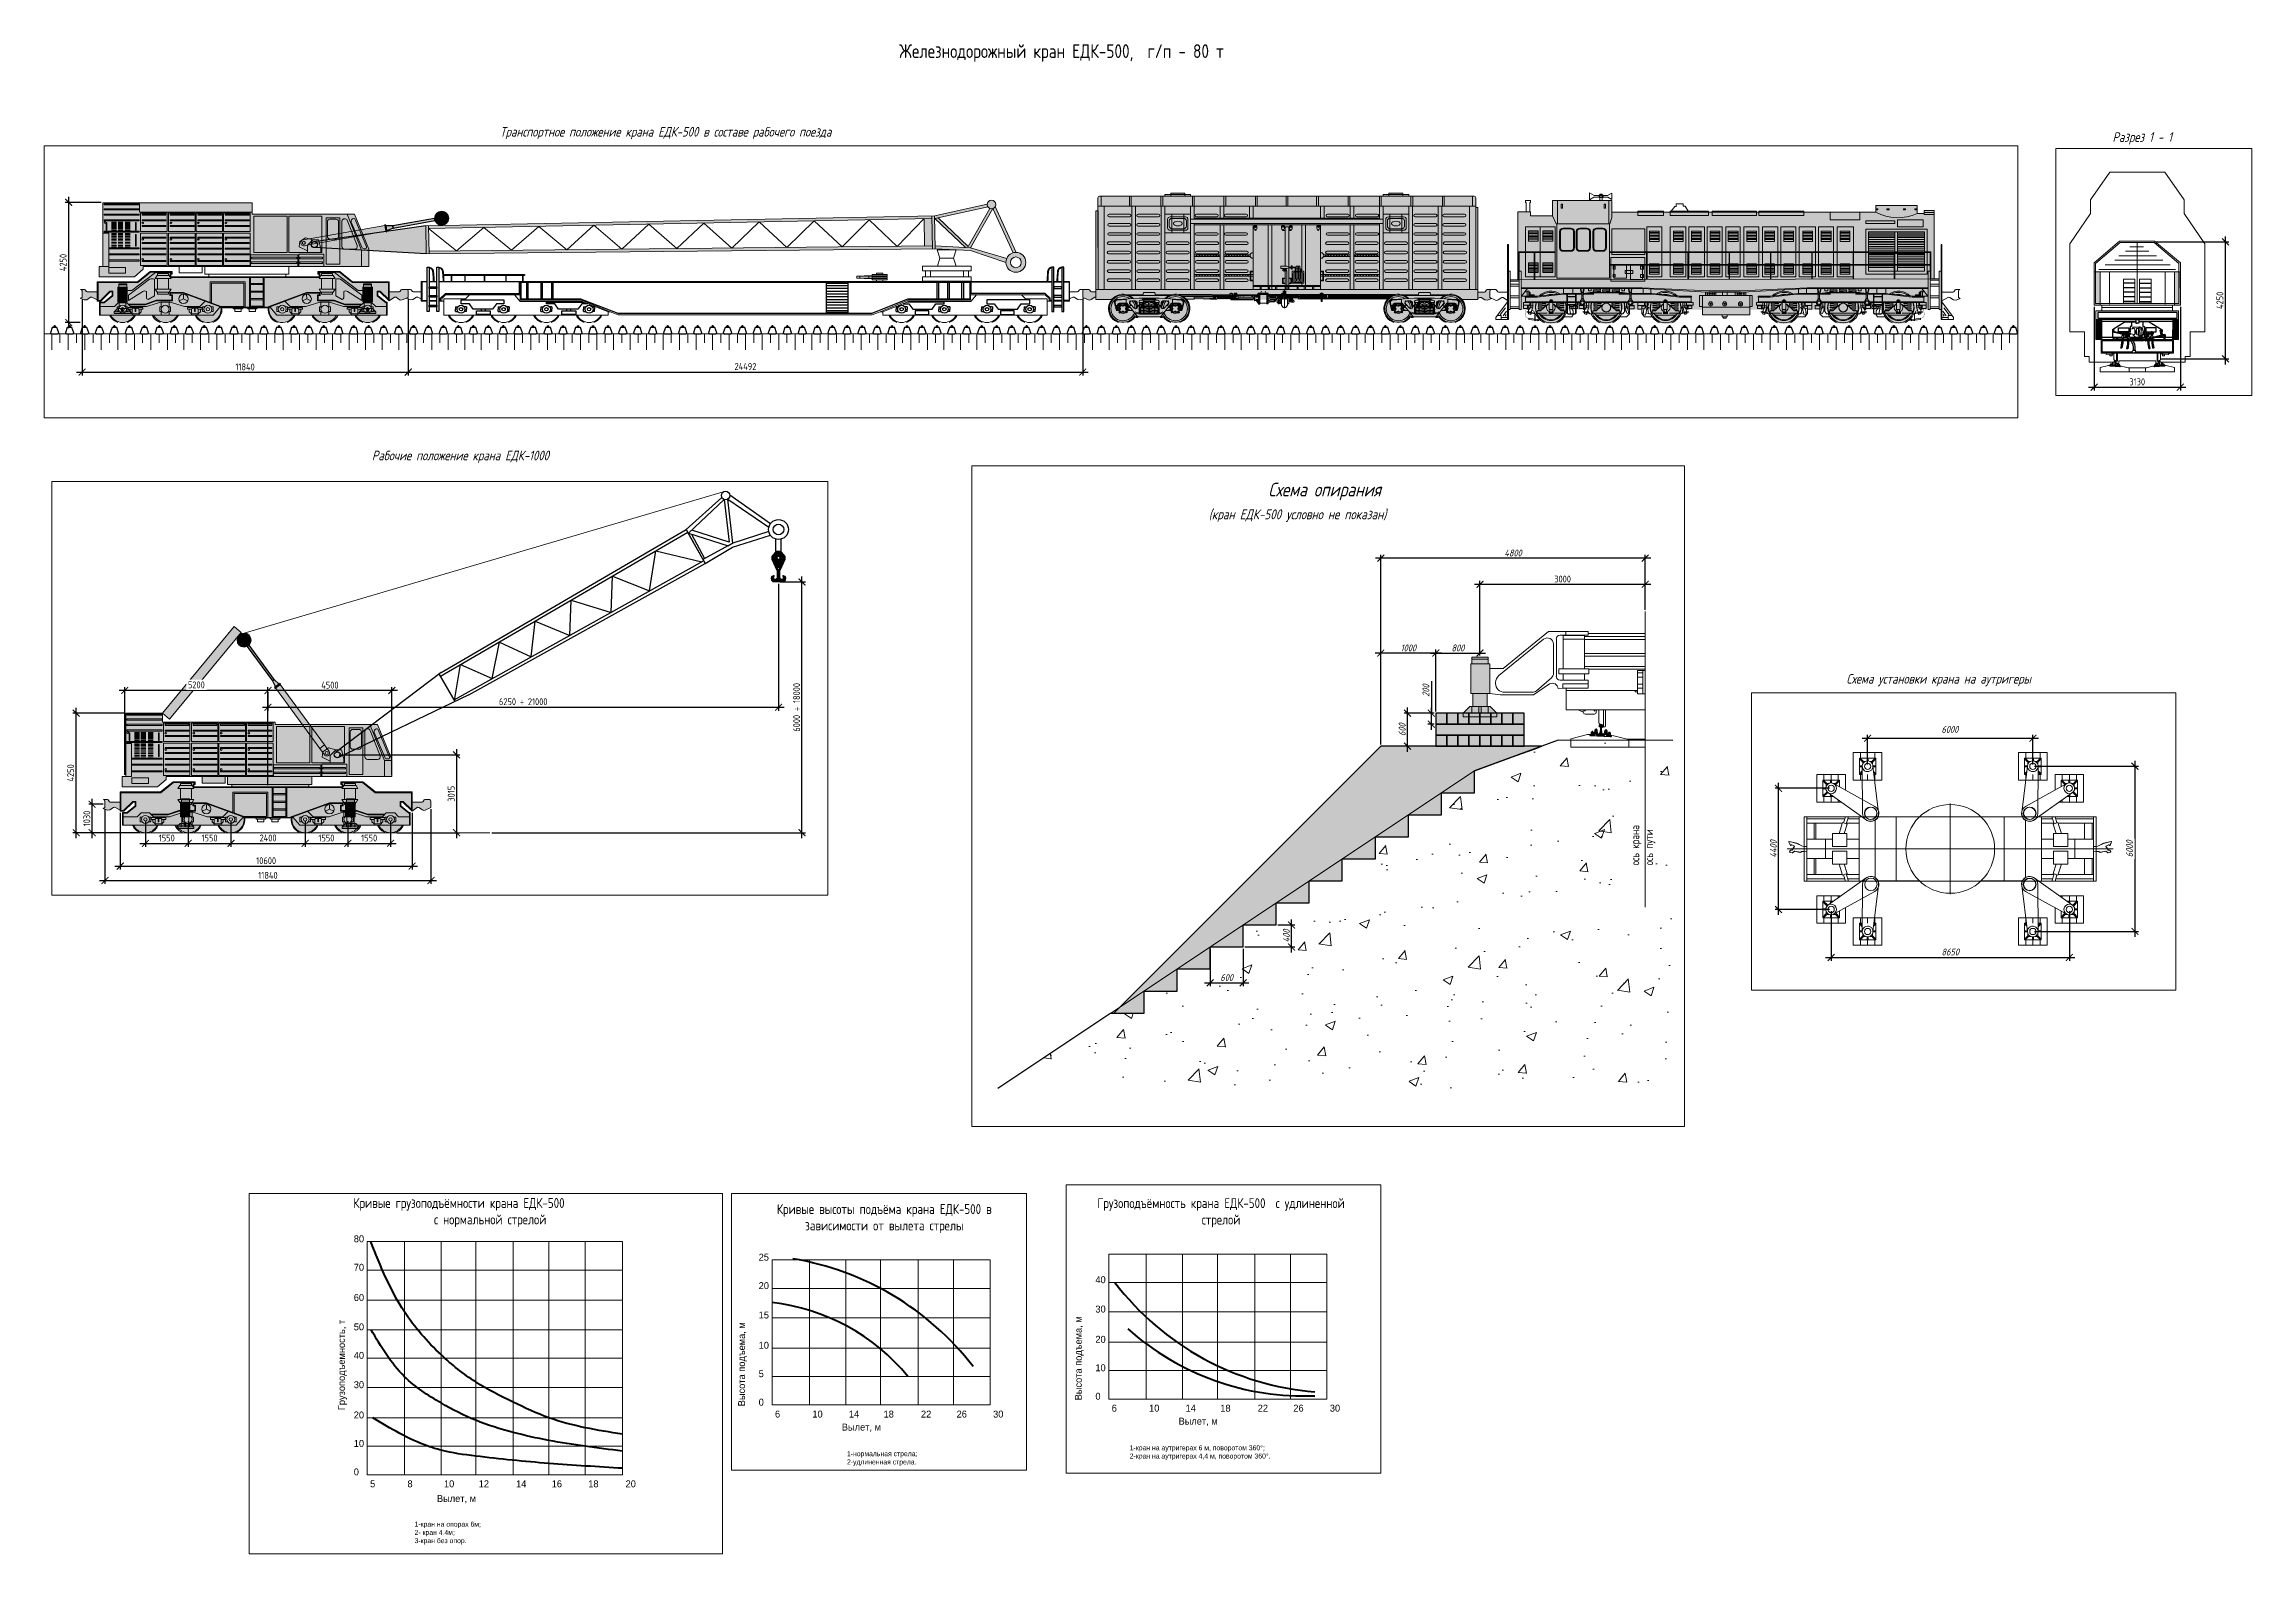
# Paper-space layout 'ЕДК-500' of a CAD drawing. Extents: x -622 to 180, y -200 to 348.
# The model-space entities are those that its viewports show. They can reach past a viewport. Long polylines and large blocks are cut down to what shows.
import ezdxf

# ---------------------------------------------------------------- set-up
doc = ezdxf.new("R2010")
doc.units = 0
doc.header["$LTSCALE"] = 45
doc.header["$MEASUREMENT"] = 0
doc.set_wipeout_variables(frame=1)
for name, pattern in [('CENTER', [2, 1.25, -0.25, 0.25, -0.25]), ('HIDDEN', [9.525, 6.35, -3.175]), ('K5LT32768', [0]), ('K5LT_THIN', [0])]:
    doc.linetypes.add(name, pattern=pattern)
doc.layers.get('0').update_dxf_attribs({"linetype": 'CONTINUOUS'})
doc.layers.get('Defpoints').update_dxf_attribs({"color": 40, "linetype": 'CONTINUOUS'})
doc.layers.add('1.Основная', color=5, linetype='CONTINUOUS', lineweight=60, true_color=0x0000ff)
doc.layers.add('3.Осевая', color=7, linetype='CENTER', lineweight=0, true_color=0xff8000)
for name, color, linetype, lineweight in [('2.Тонкая', 7, 'CONTINUOUS', 18), ('второстепенные', 7, 'CONTINUOUS', 25), ('линии', 7, 'CONTINUOUS', 35), ('невидимые', 7, 'HIDDEN', 18), ('оси', 7, 'CENTER', 13), ('размер', 7, 'CONTINUOUS', 20), ('размеры', 7, 'CONTINUOUS', 15), ('текст', 7, 'CONTINUOUS', 18), ('штриховка', 7, 'CONTINUOUS', 9)]:
    doc.layers.add(name, color=color, linetype=linetype, lineweight=lineweight)
doc.layers.add('R', color=1, linetype='CONTINUOUS')
doc.layers.add('ЕДК500', color=250, linetype='CONTINUOUS')
doc.styles.add('ГОСТ 2.304', font='CS_Gost2304.shx')
doc.styles.add('Желдор проект', font='CS_Gost2304.shx', dxfattribs={"oblique": 15})
doc.dimstyles.new('СПДС', dxfattribs={"dimscale": 100, "dimtxt": 2.5, "dimasz": 2.5, "dimexe": 1.25, "dimexo": 0.625, "dimtad": 1, "dimdec": 0, "dimrnd": 0.001, "dimtxsty": 'ГОСТ 2.304', "dimblk": 'ARCHTICK', "dimblk1": 'ARCHTICK', "dimblk2": 'ARCHTICK', "dimcen": 2.5, "dimdle": 2, "dimadec": 0, "dimazin": 2, "dimtfac": 0.75, "dimtdec": 4, "dimtmove": 1, "dimatfit": 3, "dimfxl": 1, "dimtolj": 1, "dimarcsym": 1})

psp = doc.layouts.new('ЕДК-500')

# ---------------------------------------------------------------- texts
at = {"layer": 'текст', "linetype": 'Continuous', "ltscale": 10, "style": 'ГОСТ 2.304'}
psp.add_text('Железнодорожный кран ЕДК-500,  г/п - 80 т', height=5, dxfattribs=at).set_placement((-311.3, 343.25))
at = {"layer": 'текст', "linetype": 'Continuous', "ltscale": 10, "style": 'Желдор проект', "oblique": 15}
for s, p in [('Транспортное положение крана ЕДК-500 в составе рабочего поезда', (-456.25, 314.7)), ('Разрез 1 - 1', (129.3, 312.78)), ('Рабочие положение крана ЕДК-1000 ', (-502.79, 197.12)), ('Схема установки крана на аутригеры', (32.69, 116.01))]:
    psp.add_text(s, height=3.5, dxfattribs=at).set_placement(p)

msp = doc.modelspace()

# ---------------------------------------------------------------- texts
at = {"layer": 'текст', "style": 'Желдор проект', "oblique": 15}
for s, height, p in [('Схема опирания', 250, (26957, -148709.5)), ('(кран ЕДК-500 условно не показан)', 180, (25877.3, -149123.8))]:
    msp.add_text(s, height=height, dxfattribs=at).set_placement(p)
at = {"layer": 'текст', "ltscale": 1000, "insert": (33542.7, -155407.9), "char_height": 150, "attachment_point": 1, "rotation": 90, "style": 'ГОСТ 2.304'}
msp.add_mtext_dynamic_manual_height_columns('ось крана\\Pось пути', width=2269.414, gutter_width=2500, heights=[0], dxfattribs=at)
at = {"layer": 'текст', "ltscale": 10, "char_height": 500, "attachment_point": 1, "style": 'ГОСТ 2.304'}
for s, insert in [('Кривые грузоподъёмности крана ЕДК-500\\P\\pxqc;с нормальной стрелой', (-31080.1, -173583.8)), ('\\pxqc;Кривые высоты подъёма крана ЕДК-500 в зависимости от вылета стрелы', (-894.6, -173891.8)), ('\\pxqc;Грузоподъёмность крана ЕДК-500  с удлиненной стрелой', (15117.8, -174020.6))]:
    msp.add_mtext_dynamic_manual_height_columns(s, width=13837.365, gutter_width=12.5, heights=[0], dxfattribs=dict(at, insert=insert))
at = {"layer": 'текст', "linetype": 'Continuous', "ltscale": 2.222222, "attachment_point": 1}
for s, width, insert, char_height in [('80', 373.491, (-31059.5, -175470.5), 350), ('25', 373.491, (-330.9, -176400.2), 350), ('70', 373.491, (-31059.5, -176911), 350), ('20', 373.491, (-330.9, -177840.6), 350), ('40', 373.491, (15681.5, -177969.5), 350), ('60', 373.491, (-31059.5, -178441.4), 350), ('15', 373.491, (-330.9, -179326.1), 350), ('30', 373.491, (15681.5, -179454.9), 350), ('50', 373.491, (-31059.5, -179926.8), 350), ('10', 373.491, (-330.9, -180856.5), 350), ('20', 373.491, (15681.5, -180985.4), 350), ('40', 373.491, (-31059.5, -181367.3), 350), ('5', 373.491, (-330.9, -182296.9), 350), ('10', 373.491, (15681.5, -182425.8), 350), ('30', 373.491, (-31059.5, -182852.7), 350), ('0', 373.491, (-330.9, -183737.3), 350), ('0', 373.491, (15681.5, -183866.2), 350), ('20', 373.491, (-31059.5, -184383.1), 350), ('6', 373.491, (494.5, -184339.5), 350), ('10', 373.491, (2385.8, -184339.5), 350), ('14', 373.491, (4232, -184339.5), 350), ('18', 373.491, (5988.2, -184339.5), 350), ('22', 373.491, (7879.5, -184339.5), 350), ('26', 373.491, (9680.7, -184339.5), 350), ('30', 373.491, (11527, -184339.5), 350), ('6', 373.491, (16506.9, -184468.3), 350), ('10', 373.491, (18398.2, -184468.3), 350), ('14', 373.491, (20244.4, -184468.3), 350), ('18', 373.491, (22000.6, -184468.3), 350), ('22', 373.491, (23891.9, -184468.3), 350), ('26', 373.491, (25693.1, -184468.3), 350), ('30', 373.491, (27539.4, -184468.3), 350), ('Вылет, м', 3381.777, (3876.2, -184998.7), 350), ('Вылет, м', 3381.777, (19888.7, -185127.6), 350), ('10', 373.491, (-31059.5, -185823.6), 350), ('1-нормальная стрела;\\P2-удлиненная стрела.', 7560, (4136.8, -186395.7), 250), ('1-кран на аутригерах 6 м, поворотом 360%%D;\\P2-кран на аутригерах 4,4 м, поворотом 360%%D.', 10457.789, (17417.2, -186524.6), 250), ('0', 373.491, (-31059.5, -187264), 350), ('5', 373.491, (-30234.2, -187866.1), 350), ('8', 373.491, (-28342.9, -187866.1), 350), ('10', 373.491, (-26496.6, -187866.1), 350), ('12', 373.491, (-24740.4, -187866.1), 350), ('14', 373.491, (-22849.1, -187866.1), 350), ('16', 373.491, (-21047.9, -187866.1), 350), ('18', 373.491, (-19201.6, -187866.1), 350), ('20', 373.491, (-17310.3, -187866.1), 350), ('Вылет, м', 3381.777, (-26852.4, -188608.7), 350), ('1-кран на опорах 6м;\\P2- кран 4.4м;\\P3-кран без опор.', 7560, (-27985.4, -189959), 250)]:
    msp.add_mtext_dynamic_manual_height_columns(s, width=width, gutter_width=1250, heights=[0], dxfattribs=dict(at, insert=insert, char_height=char_height))
at = {"layer": 'текст', "linetype": 'Continuous', "ltscale": 2.222222, "char_height": 350, "attachment_point": 1, "rotation": 90}
for s, insert in [('Грузоподъемность, т', (-31857.2, -184313.9)), ('Высота подъема, м', (-1369.5, -184119.1)), ('Высота подъема, м', (14643, -184248))]:
    msp.add_mtext_dynamic_manual_height_columns(s, width=6974.226, gutter_width=1250, heights=[0], dxfattribs=dict(at, insert=insert))

# ---------------------------------------------------------------- blocks, each defined once
blk = doc.blocks.new('_ArchTick')
at = {"color": 0, "linetype": 'ByBlock', "lineweight": 30, "const_width": 0.15}
blk.add_lwpolyline([(-0.5, -0.5), (0.5, 0.5)], dxfattribs=at)
blk = doc.blocks.new('*D6')
at = {"layer": 'Defpoints', "color": 0, "ltscale": 1000, "transparency": 16777216}
for p in [(6846, -152222), (846, -153240), (6846, -153240)]:
    blk.add_point(p, dxfattribs=at)
at = {"layer": 'размер', "color": 0, "lineweight": -2, "ltscale": 1000, "transparency": 16777216}
for p, q in [((646, -152222), (7046, -152222)), ((846, -153177), (846, -152097)), ((6846, -153177), (6846, -152097))]:
    blk.add_line(p, q, dxfattribs=at)
at = {"layer": 'размер', "color": 0, "lineweight": -2, "ltscale": 1000, "transparency": 16777216, "xscale": 250, "yscale": 250, "zscale": 250, "rotation": 180}
blk.add_blockref('_ArchTick', (846, -152222), dxfattribs=at)
at = {"layer": 'размер', "color": 0, "lineweight": -2, "ltscale": 1000, "transparency": 16777216, "xscale": 250, "yscale": 250, "zscale": 250}
blk.add_blockref('_ArchTick', (6846, -152222), dxfattribs=at)
at = {"layer": 'размер', "color": 0, "ltscale": 1000, "transparency": 16777216, "insert": (3833, -151903), "char_height": 250, "attachment_point": 5, "style": 'Желдор проект', "bg_fill": 3, "box_fill_scale": 1.25, "bg_fill_color": 256, "bg_fill_true_color": 13158600, "bg_fill_transparency": 0}
blk.add_mtext('\\A1;6000', dxfattribs=at)
blk = doc.blocks.new('*D7')
at = {"layer": 'Defpoints', "color": 0, "ltscale": 1000, "transparency": 16777216}
for p in [(6846, -153240), (6846, -159240), (10552, -159240)]:
    blk.add_point(p, dxfattribs=at)
at = {"layer": 'размер', "color": 0, "lineweight": -2, "ltscale": 1000, "transparency": 16777216}
for p, q in [((10552, -153040), (10552, -159440)), ((6908, -153240), (10677, -153240)), ((6908, -159240), (10677, -159240))]:
    blk.add_line(p, q, dxfattribs=at)
at = {"layer": 'размер', "color": 0, "lineweight": -2, "ltscale": 1000, "transparency": 16777216, "xscale": 250, "yscale": 250, "zscale": 250}
for p, rotation in [((10552, -153240), 90), ((10552, -159240), 270)]:
    blk.add_blockref('_ArchTick', p, dxfattribs=dict(at, rotation=rotation))
at = {"layer": 'размер', "color": 0, "ltscale": 1000, "transparency": 16777216, "insert": (10357, -156240), "char_height": 250, "attachment_point": 5, "rotation": 90, "style": 'Желдор проект', "bg_fill": 3, "box_fill_scale": 1.25, "bg_fill_color": 256, "bg_fill_true_color": 13158600, "bg_fill_transparency": 0}
blk.add_mtext('\\A1;6000', dxfattribs=at)
blk = doc.blocks.new('A$C5A332EA9')
at = {"color": 0, "lineweight": 0}
for p, q in [((-3195, 3000), (-3182, 1293)), ((-2805, 3000), (-2600, 1327)), ((2805, 3000), (2600, 1327)), ((3195, 3000), (3182, 1293)), ((-5204, 0), (-5204, 1168)), ((-5204, 1089), (-3830, 1089)), ((-5204, 931), (-3919, 931)), ((-4937, 931), (-4937, 353)), ((-4880, 931), (-4880, 353)), ((-4038, 559), (-3911, 955)), ((-3911, 955), (-3739, 900)), ((-3876, 943), (-3805, 1168)), ((-3848, 559), (-3739, 900)), ((-3774, 911), (-3693, 1168)), ((-3768, 931), (-3312, 931)), ((-3717, 1089), (-3312, 1089)), ((-3693, 1168), (-3312, 1168)), ((-3312, 1168), (-3312, 0)), ((-2728, 1052), (-2728, 0)), ((-2631, 1160), (-1120, 1160)), ((-1960, 1160), (-1960, 0)), ((2631, 1160), (1120, 1160)), ((1960, 1160), (1960, 0)), ((2728, 1052), (2728, 0)), ((3312, 1168), (3312, 0)), ((3693, 1168), (3312, 1168)), ((3717, 1089), (3312, 1089)), ((3768, 931), (3312, 931)), ((3774, 911), (3693, 1168)), ((3911, 955), (3739, 900)), ((3848, 559), (3739, 900)), ((3876, 943), (3805, 1168)), ((5204, 1089), (3830, 1089)), ((4038, 559), (3911, 955)), ((5204, 931), (3919, 931)), ((4880, 931), (4880, 353)), ((5154, 931), (5154, 353)), ((5204, 0), (5204, 1168)), ((-5204, 353), (-4275, 353)), ((-4525, 353), (-4525, 0)), ((-3751, 353), (-3312, 353)), ((3751, 353), (3312, 353)), ((5204, 353), (4275, 353)), ((4525, 353), (4525, 0)), ((-5204, 0), (-5204, -1168)), ((-5204, -353), (-4275, -353)), ((-4937, -931), (-4937, -353)), ((-4880, -931), (-4880, -353)), ((-4525, -353), (-4525, 0)), ((-3751, -353), (-3312, -353)), ((-3312, -1168), (-3312, 0)), ((-2728, -1052), (-2728, 0)), ((-1960, -1160), (-1960, 0)), ((1960, -1160), (1960, 0)), ((2728, -1052), (2728, 0)), ((3312, -1168), (3312, 0)), ((3751, -353), (3312, -353)), ((5204, -353), (4275, -353)), ((4525, -353), (4525, 0)), ((4880, -931), (4880, -353)), ((5154, -931), (5154, -353)), ((5204, 0), (5204, -1168)), ((-4038, -559), (-3911, -955)), ((-3848, -559), (-3739, -900)), ((3848, -559), (3739, -900)), ((4038, -559), (3911, -955)), ((-5204, -931), (-3919, -931)), ((-5204, -1089), (-3830, -1089)), ((-3911, -955), (-3739, -900)), ((-3876, -943), (-3805, -1168)), ((-3774, -911), (-3693, -1168)), ((-3768, -931), (-3312, -931)), ((-3717, -1089), (-3312, -1089)), ((-3693, -1168), (-3312, -1168)), ((-2631, -1160), (-1120, -1160)), ((2631, -1160), (1120, -1160)), ((3768, -931), (3312, -931)), ((3717, -1089), (3312, -1089)), ((3693, -1168), (3312, -1168)), ((3774, -911), (3693, -1168)), ((3911, -955), (3739, -900)), ((3876, -943), (3805, -1168)), ((5204, -1089), (3830, -1089)), ((5204, -931), (3919, -931)), ((-3195, -3000), (-3182, -1293)), ((-2805, -3000), (-2600, -1327)), ((2805, -3000), (2600, -1327)), ((3195, -3000), (3182, -1293))]:
    blk.add_line(p, q, dxfattribs=at)
for points in [[(-3520, 2500), (-2480, 2500), (-2480, 3500), (-3520, 3500)], [(3520, 2500), (2480, 2500), (2480, 3500), (3520, 3500)], [(-5300, 1168), (5300, 1168), (5300, -1168), (-5300, -1168)], [(-4275, 559), (-3751, 559), (-3751, 89), (-4275, 89)], [(4275, 559), (3751, 559), (3751, 89), (4275, 89)], [(-4275, -559), (-3751, -559), (-3751, -89), (-4275, -89)], [(4275, -559), (3751, -559), (3751, -89), (4275, -89)], [(-3520, -2500), (-2480, -2500), (-2480, -3500), (-3520, -3500)], [(3520, -2500), (2480, -2500), (2480, -3500), (3520, -3500)]]:
    blk.add_lwpolyline(points, close=True, dxfattribs=at)
for points in [[(-3179, 3153), (-3300, 3274), (-3274, 3300), (-3153, 3179)], [(-2768, 2700), (-2700, 2700), (-2700, 3300), (-3300, 3300), (-3300, 2700), (-3193, 2700)], [(-3260, 3300), (-3260, 3500), (-3000, 3500), (-3000, 3300)], [(-3018, 3194), (-3018, 3300), (-2982, 3300), (-2982, 3194)], [(-3000, 3300), (-3000, 3500), (-2740, 3500), (-2740, 3300)], [(-2847, 3179), (-2726, 3300), (-2700, 3274), (-2821, 3153)], [(2847, 3179), (2726, 3300), (2700, 3274), (2821, 3153)], [(2768, 2700), (2700, 2700), (2700, 3300), (3300, 3300), (3300, 2700), (3193, 2700)], [(3000, 3300), (3000, 3500), (2740, 3500), (2740, 3300)], [(3018, 3194), (3018, 3300), (2982, 3300), (2982, 3194)], [(3260, 3300), (3260, 3500), (3000, 3500), (3000, 3300)], [(3179, 3153), (3300, 3274), (3274, 3300), (3153, 3179)], [(-3194, 2982), (-3300, 2982), (-3300, 3018), (-3194, 3018)], [(-3194, 2832), (-3300, 2726), (-3274, 2700), (-3193, 2781)], [(-3179, 3079), (-3179, 3179), (-3079, 3179)], [(-2921, 3179), (-2821, 3179), (-2821, 3079)], [(-2806, 2982), (-2700, 2982), (-2700, 3018), (-2806, 3018)], [(-2781, 2807), (-2700, 2726), (-2726, 2700), (-2774, 2748)], [(2806, 2982), (2700, 2982), (2700, 3018), (2806, 3018)], [(2781, 2807), (2700, 2726), (2726, 2700), (2774, 2748)], [(2921, 3179), (2821, 3179), (2821, 3079)], [(3179, 3079), (3179, 3179), (3079, 3179)], [(3194, 2832), (3300, 2726), (3274, 2700), (3193, 2781)], [(3194, 2982), (3300, 2982), (3300, 3018), (3194, 3018)], [(-3000, 2700), (-3000, 2500), (-3260, 2500), (-3260, 2700)], [(-2740, 2700), (-2740, 2500), (-3000, 2500), (-3000, 2700)], [(2740, 2700), (2740, 2500), (3000, 2500), (3000, 2700)], [(3000, 2700), (3000, 2500), (3260, 2500), (3260, 2700)], [(-5300, 92), (-5363, 97), (-5568, 202), (-5844, 272), (-5848, 273), (-5853, 271), (-5857, 269), (-5860, 265), (-5862, 261), (-5862, 256), (-5861, 251), (-5803, 126), (-5800, 123), (-5797, 121), (-5793, 120), (-5789, 121), (-5786, 123), (-5770, 142), (-5755, 151), (-5751, 152), (-5749, 152), (-5748, 152), (-5655, 100), (-5653, 98), (-5652, 96), (-5653, 93), (-5740, -40), (-5745, -44), (-5753, -48), (-5759, -50), (-5769, -50), (-5776, -49), (-5792, -43), (-5795, -43), (-5797, -44), (-5798, -45), (-5835, -106), (-5836, -109), (-5835, -111), (-5834, -113), (-5832, -114), (-5735, -139), (-5733, -139), (-5731, -139), (-5649, -84), (-5452, -125), (-5449, -125), (-5445, -124), (-5441, -122), (-5427, -114), (-5412, -107), (-5397, -101), (-5381, -98), (-5364, -96), (-5300, -92)], [(-5204, 86), (-5300, 92)], [(5204, 86), (5300, 92)], [(5300, 92), (5363, 97), (5568, 202), (5844, 272), (5848, 273), (5853, 271), (5857, 269), (5860, 265), (5862, 261), (5862, 256), (5861, 251), (5803, 126), (5800, 123), (5797, 121), (5793, 120), (5789, 121), (5786, 123), (5770, 142), (5755, 151), (5751, 152), (5749, 152), (5748, 152), (5655, 100), (5653, 98), (5652, 96), (5653, 93), (5740, -40), (5745, -44), (5753, -48), (5759, -50), (5769, -50), (5776, -49), (5792, -43), (5795, -43), (5797, -44), (5798, -45), (5835, -106), (5836, -109), (5835, -111), (5834, -113), (5832, -114), (5735, -139), (5733, -139), (5731, -139), (5649, -84), (5452, -125), (5449, -125), (5445, -124), (5441, -122), (5427, -114), (5412, -107), (5397, -101), (5381, -98), (5364, -96), (5300, -92)], [(-5300, -92), (-5204, -86)], [(5300, -92), (5204, -86)], [(-3194, -2832), (-3300, -2726), (-3274, -2700), (-3193, -2781)], [(-2768, -2700), (-2700, -2700), (-2700, -3300), (-3300, -3300), (-3300, -2700), (-3193, -2700)], [(-3000, -2700), (-3000, -2500), (-3260, -2500), (-3260, -2700)], [(-2740, -2700), (-2740, -2500), (-3000, -2500), (-3000, -2700)], [(-2781, -2807), (-2700, -2726), (-2726, -2700), (-2774, -2748)], [(2781, -2807), (2700, -2726), (2726, -2700), (2774, -2748)], [(2768, -2700), (2700, -2700), (2700, -3300), (3300, -3300), (3300, -2700), (3193, -2700)], [(2740, -2700), (2740, -2500), (3000, -2500), (3000, -2700)], [(3000, -2700), (3000, -2500), (3260, -2500), (3260, -2700)], [(3194, -2832), (3300, -2726), (3274, -2700), (3193, -2781)], [(-3194, -2982), (-3300, -2982), (-3300, -3018), (-3194, -3018)], [(-3179, -3153), (-3300, -3274), (-3274, -3300), (-3153, -3179)], [(-3179, -3079), (-3179, -3179), (-3079, -3179)], [(-3018, -3194), (-3018, -3300), (-2982, -3300), (-2982, -3194)], [(-2921, -3179), (-2821, -3179), (-2821, -3079)], [(-2847, -3179), (-2726, -3300), (-2700, -3274), (-2821, -3153)], [(-2806, -2982), (-2700, -2982), (-2700, -3018), (-2806, -3018)], [(2806, -2982), (2700, -2982), (2700, -3018), (2806, -3018)], [(2847, -3179), (2726, -3300), (2700, -3274), (2821, -3153)], [(2921, -3179), (2821, -3179), (2821, -3079)], [(3018, -3194), (3018, -3300), (2982, -3300), (2982, -3194)], [(3179, -3079), (3179, -3179), (3079, -3179)], [(3179, -3153), (3300, -3274), (3274, -3300), (3153, -3179)], [(3194, -2982), (3300, -2982), (3300, -3018), (3194, -3018)], [(-3260, -3300), (-3260, -3500), (-3000, -3500), (-3000, -3300)], [(-3000, -3300), (-3000, -3500), (-2740, -3500), (-2740, -3300)], [(3000, -3300), (3000, -3500), (2740, -3500), (2740, -3300)], [(3260, -3300), (3260, -3500), (3000, -3500), (3000, -3300)]]:
    blk.add_lwpolyline(points, dxfattribs=at)
for centre, radius in [((-3000, 3000), 114), ((3000, 3000), 114), ((0, 0), 1612), ((-2890, 1295), 225), ((2890, 1295), 225), ((2890, -1295), 225), ((-3000, -3000), 114), ((3000, -3000), 114)]:
    blk.add_circle(centre, radius, dxfattribs=at)
for centre, radius, start, end in [((-3000, 3000), 195, 64.0389, 236.2192), ((-3000, 3000), 195, 236.2192, 64.0389), ((3000, 3000), 195, 115.9611, 303.7808), ((3000, 3000), 195, 303.7808, 115.9611), ((-2890, 1295), 292, 180.2686, 6.3574), ((2890, 1295), 292, 173.6426, 359.7314), ((-2890, -1295), 292, 353.6426, 179.7314), ((2890, -1295), 292, 0.2686, 186.3574), ((-3000, -3000), 195, 295.9611, 123.7808), ((3000, -3000), 195, 56.2192, 244.0389), ((-3000, -3000), 195, 123.7808, 295.9611), ((3000, -3000), 195, 244.0389, 56.2192)]:
    blk.add_arc(centre, radius, start, end, dxfattribs=at)
at = {"layer": 'Defpoints', "linetype": 'CENTER', "lineweight": 0, "ltscale": 5}
for p, q in [((0, 1647), (0, -1647)), ((-5920, 0), (5920, 0))]:
    blk.add_line(p, q, dxfattribs=at)
blk = doc.blocks.new('*D76')
at = {"layer": 'Defpoints', "color": 0, "linetype": 'Continuous', "ltscale": 2.222222, "transparency": 16777216}
for p in [(-479, -158438), (8171, -158438), (8171, -160184)]:
    blk.add_point(p, dxfattribs=at)
at = {"layer": 'ЕДК500', "color": 0, "linetype": 'Continuous', "lineweight": -2, "ltscale": 2.222222, "transparency": 16777216}
for p, q in [((-479, -158501), (-479, -160309)), ((8171, -158501), (8171, -160309)), ((-679, -160184), (8371, -160184))]:
    blk.add_line(p, q, dxfattribs=at)
at = {"layer": 'ЕДК500', "color": 0, "linetype": 'Continuous', "lineweight": -2, "ltscale": 2.222222, "transparency": 16777216, "xscale": 250, "yscale": 250, "zscale": 250, "rotation": 180}
blk.add_blockref('_ArchTick', (-479, -160184), dxfattribs=at)
at = {"layer": 'ЕДК500', "color": 0, "linetype": 'Continuous', "lineweight": -2, "ltscale": 2.222222, "transparency": 16777216, "xscale": 250, "yscale": 250, "zscale": 250}
blk.add_blockref('_ArchTick', (8171, -160184), dxfattribs=at)
at = {"layer": 'ЕДК500', "color": 0, "linetype": 'Continuous', "ltscale": 2.222222, "transparency": 16777216, "insert": (3846, -159984), "char_height": 250, "attachment_point": 5, "style": 'Желдор проект'}
blk.add_mtext('\\A1;8650', dxfattribs=at)
blk = doc.blocks.new('*D77')
at = {"layer": 'Defpoints', "color": 0, "linetype": 'Continuous', "ltscale": 2.222222, "transparency": 16777216}
for p in [(-2391, -154040), (-479, -154040), (-479, -158440)]:
    blk.add_point(p, dxfattribs=at)
at = {"layer": 'ЕДК500', "color": 0, "linetype": 'Continuous', "lineweight": -2, "ltscale": 2.222222, "transparency": 16777216}
for p, q in [((-2391, -158640), (-2391, -153840)), ((-542, -154040), (-2516, -154040)), ((-542, -158440), (-2516, -158440))]:
    blk.add_line(p, q, dxfattribs=at)
at = {"layer": 'ЕДК500', "color": 0, "linetype": 'Continuous', "lineweight": -2, "ltscale": 2.222222, "transparency": 16777216, "xscale": 250, "yscale": 250, "zscale": 250}
for p, rotation in [((-2391, -154040), 90), ((-2391, -158440), 270)]:
    blk.add_blockref('_ArchTick', p, dxfattribs=dict(at, rotation=rotation))
at = {"layer": 'ЕДК500', "color": 0, "linetype": 'Continuous', "ltscale": 2.222222, "transparency": 16777216, "insert": (-2579, -156240), "char_height": 250, "attachment_point": 5, "rotation": 90, "style": 'Желдор проект'}
blk.add_mtext('\\A1;4400', dxfattribs=at)
blk = doc.blocks.new('платформа ЕДК500 транспортное пол.')
at = {"layer": 'штриховка', "ltscale": 2.222222, "true_color": 0xffffff}
h = blk.add_hatch(color=7, dxfattribs=at)
h.dxf.hatch_style = 1
h.paths.add_polyline_path([(-5365, 1112), (-5730, 1112), (-5754, 1124), (-5803, 1189), (-5827, 1201), (-5970, 1201), (-5934, 1185), (-5920, 1151), (-5920, 911), (-5986, 882), (-5841, 818), (-5743, 828), (-5615, 918), (-5563, 922), (-5365, 821)])
h.paths.add_polyline_path([(-4018, 268), (-4882, 268, 0.62084)])
h.paths.add_polyline_path([(-2456, 268), (-3320, 268, 0.62084)])
h.paths.add_polyline_path([(-875, 561), (-903, 571), (-1153, 268), (-1782, 268, 0.862217)])
h.paths.add_polyline_path([(1782, 268), (1153, 268), (903, 571), (875, 561, 0.862217)])
h.paths.add_polyline_path([(3320, 268), (2456, 268, 0.62084)])
h.paths.add_polyline_path([(4882, 268), (4018, 268, 0.62084)])
h.paths.add_polyline_path([(5920, 1152), (5906, 1187), (5870, 1202), (5694, 1202), (5669, 1189), (5621, 1125), (5598, 1113), (5235, 1113), (5235, 783), (5431, 923), (5482, 919), (5610, 829), (5658, 811), (5708, 819), (5920, 912)])
h.paths.add_polyline_path([(4824, 1113), (4895, 1113), (5235, 783), (5235, 1113), (5235, 1478), (3905, 1478), (3443, 1853), (2648, 1853), (2648, 1751), (2694, 1751), (2694, 1662), (0, 1662), (-2694, 1662), (-2694, 1751), (-2648, 1751), (-2648, 1853), (-3443, 1853), (-3905, 1478), (-5365, 1478), (-5365, 1112), (-5365, 821), (-5365, 778), (-5240, 778), (-4895, 1113), (-4824, 1113), (-4824, 976), (-5120, 739), (-5288, 739), (-5288, 268), (-1153, 268), (-905, 569), (-903, 571), (-875, 561), (-810, 537), (0, 532), (810, 537), (903, 571), (1153, 268), (5164, 268), (5164, 739), (5120, 739), (4824, 976)])
h = blk.add_hatch(color=7, dxfattribs=at)
h.dxf.hatch_style = 1
h.paths.add_polyline_path([(-4280, 1293), (-4297, 1293), (-4297, 1412), (-4589, 1412), (-4589, 1293), (-4622, 1293), (-4622, 752), (-4575, 752), (-4574, 515), (-4629, 515), (-4751, 394), (-4751, 330), (-4151, 330), (-4151, 394), (-4272, 515), (-4327, 515), (-4327, 752), (-4280, 752)])
at = {"layer": 'штриховка', "ltscale": 2.222222}
h = blk.add_hatch(color=256, dxfattribs=at)
h.dxf.hatch_style = 1
h.paths.add_polyline_path([(-4622, 1136), (-4460, 1289), (-4622, 1289)], flags=17)
h.paths.add_polyline_path([(-4280, 1188), (-4280, 1289), (-4338, 1289), (-4622, 1020), (-4622, 863)])
h.paths.add_polyline_path([(-4280, 908), (-4280, 1072), (-4622, 748), (-4448, 748)])
h.paths.add_polyline_path([(-4280, 792), (-4326, 748), (-4280, 748)], flags=17)
h = blk.add_hatch(color=2, dxfattribs=at)
h.dxf.hatch_style = 1
h.paths.add_polyline_path([(-4622, 1136), (-4622, 1020), (-4338, 1289), (-4460, 1289)])
h.paths.add_polyline_path([(-4280, 1072), (-4280, 1188), (-4622, 863), (-4622, 748), (-4622, 748)])
h.paths.add_polyline_path([(-4280, 792), (-4280, 908), (-4448, 748), (-4326, 748)], flags=17)
at = {"layer": 'штриховка', "ltscale": 2.222222, "true_color": 0xffffff}
h = blk.add_hatch(color=7, dxfattribs=at)
h.dxf.hatch_style = 1
h.paths.add_polyline_path([(4280, 1293), (4297, 1293), (4297, 1412), (4589, 1412), (4589, 1293), (4622, 1293), (4622, 752), (4575, 752), (4574, 515), (4629, 515), (4751, 394), (4751, 330), (4151, 330), (4151, 394), (4272, 515), (4327, 515), (4327, 752), (4280, 752)])
at = {"layer": 'штриховка', "ltscale": 2.222222}
h = blk.add_hatch(color=256, dxfattribs=at)
h.dxf.hatch_style = 1
h.paths.add_polyline_path([(4622, 1136), (4460, 1289), (4622, 1289)], flags=17)
h.paths.add_polyline_path([(4280, 1188), (4280, 1289), (4338, 1289), (4622, 1020), (4622, 863)])
h.paths.add_polyline_path([(4280, 908), (4280, 1072), (4622, 748), (4448, 748)])
h.paths.add_polyline_path([(4280, 792), (4326, 748), (4280, 748)], flags=17)
h = blk.add_hatch(color=2, dxfattribs=at)
h.dxf.hatch_style = 1
h.paths.add_polyline_path([(4622, 1136), (4622, 1020), (4338, 1289), (4460, 1289)])
h.paths.add_polyline_path([(4280, 1072), (4280, 1188), (4622, 863), (4622, 748), (4622, 748)])
h.paths.add_polyline_path([(4280, 792), (4280, 908), (4448, 748), (4326, 748)], flags=17)
at = {"color": 8, "lineweight": 9}
for p, q in [((2238, 857), (2086, 784)), ((2235, 1025), (2238, 857)), ((2238, 857), (2390, 784)), ((-841, 542), (-827, 537)), ((841, 542), (827, 537))]:
    blk.add_line(p, q, dxfattribs=at)
blk.add_circle((2238, 857), 169, dxfattribs=at)
at = {"color": 0, "lineweight": 20}
for centre, start, end in [((-1350, 482), 290.0531, 6.7541), ((1350, 482), 173.2459, 249.9469), ((-4450, 482), 204.6258, 249.9469), ((-4450, 482), 290.0531, 335.3742), ((-2912, 482), 204.6258, 249.9469), ((-2888, 482), 290.0531, 335.3742), ((-1350, 482), 204.6258, 249.9468), ((1350, 482), 290.0532, 335.3742), ((2888, 482), 204.6258, 249.9469), ((2912, 482), 290.0531, 335.3742), ((4450, 482), 204.6258, 249.9469), ((4450, 482), 290.0531, 335.3742)]:
    blk.add_arc(centre, 513, start, end, dxfattribs=at)
at = {"layer": '2.Тонкая', "lineweight": 9}
for p, q in [((-4589, 1373), (-4297, 1373)), ((4589, 1373), (4297, 1373)), ((-4592, 511), (-4592, 390)), ((-4574, 748), (-4574, 511)), ((-4469, 390), (-4469, 511)), ((-4433, 390), (-4433, 511)), ((-4327, 748), (-4327, 513)), ((-4309, 511), (-4309, 390)), ((4309, 511), (4309, 390)), ((4327, 748), (4327, 513)), ((4433, 390), (4433, 511)), ((4469, 390), (4469, 511)), ((4574, 748), (4574, 511)), ((4592, 511), (4592, 390))]:
    blk.add_line(p, q, dxfattribs=at)
at = {"layer": '2.Тонкая', "color": 253, "lineweight": 9}
blk.add_line((-2238, 857), (-2390, 784), dxfattribs=at)
at = {"layer": '2.Тонкая', "ltscale": 2.222222}
for points in [[(-5288, 268), (-5288, 739), (-5120, 739), (-4824, 976), (-4824, 1113), (-4895, 1113), (-5240, 778), (-5365, 778), (-5365, 821), (-5365, 1112), (-5365, 1478), (-3905, 1478), (-3443, 1853), (-2648, 1853), (-2648, 1751), (-2694, 1751), (-2694, 1662), (0, 1662), (2694, 1662), (2694, 1751), (2648, 1751), (2648, 1853), (3443, 1853), (3905, 1478), (5235, 1478), (5235, 1113), (5235, 783), (4895, 1113), (4824, 1113), (4824, 976), (5120, 739), (5164, 739), (5164, 268)], [(-4279, 1168), (-4107, 1168), (-3248, 1820), (-2673, 1820)], [(4279, 1168), (4107, 1168), (3248, 1820), (2648, 1820)], [(-4589, 1288), (-4589, 1408), (-4297, 1408), (-4297, 1289)], [(-1272, 708), (-1272, 1475), (0, 1475), (0, 532)], [(4589, 1288), (4589, 1408), (4297, 1408), (4297, 1289)], [(-5365, 821), (-5563, 922), (-5615, 918), (-5743, 828), (-5841, 818), (-5986, 882), (-5920, 911), (-5920, 1151), (-5934, 1185), (-5970, 1201), (-5827, 1201), (-5803, 1189), (-5754, 1124), (-5730, 1112), (-5365, 1112)], [(4226, 646), (3621, 645), (3226, 783), (2634, 783), (2634, 1005), (2703, 1005), (2703, 1064), (2234, 1064), (810, 537), (0, 532), (-810, 537), (-2234, 1064), (-2703, 1064), (-2703, 1005), (-2634, 1005), (-2634, 783), (-3226, 783), (-3621, 645), (-4226, 646)], [(5235, 1113), (5598, 1113), (5621, 1125), (5669, 1189), (5694, 1202), (5870, 1202), (5906, 1187), (5920, 1152), (5920, 912), (5708, 819), (5658, 811), (5610, 829), (5482, 919), (5431, 923), (5235, 783)], [(-4751, 390), (-4151, 390), (-4272, 511), (-4629, 511), (-4751, 390), (-4751, 326), (-4151, 326), (-4151, 390)], [(4751, 390), (4151, 390), (4272, 511), (4629, 511), (4751, 390), (4751, 326), (4151, 326), (4151, 390)]]:
    blk.add_lwpolyline(points, dxfattribs=at)
at = {"layer": '2.Тонкая', "color": 253, "ltscale": 2.222222}
for points in [[(-5263, 268), (-5263, 714), (-5112, 714), (-4799, 964), (-4799, 1138), (-4905, 1138), (-5250, 803), (-5340, 803), (-5340, 821), (-5340, 1112), (-5340, 1453), (-3896, 1453), (-3434, 1828), (-2673, 1828), (-2673, 1776), (-2719, 1776), (-2719, 1637), (0, 1637), (2719, 1637), (2719, 1776), (2673, 1776), (2673, 1828), (3434, 1828), (3896, 1453), (5210, 1453), (5210, 1113), (5210, 843), (4905, 1138), (4799, 1138), (4799, 964), (5112, 714), (5139, 714), (5139, 268)], [(158, 558), (158, 1637)], [(193, 1637), (193, 558)], [(654, 1637), (654, 1420), (193, 1420), (193, 1637)], [(654, 561), (654, 1637)], [(689, 1637), (689, 561)], [(-1222, 689), (-1222, 1425), (-50, 1425), (-50, 582), (-932, 582)], [(-4226, 671), (-3625, 670), (-3231, 808), (-2659, 808), (-2659, 980), (-2728, 980), (-2728, 1089), (-2230, 1089), (-805, 562), (0, 557), (805, 562), (2230, 1089), (2728, 1089), (2728, 980), (2659, 980), (2659, 808), (3231, 808), (3625, 670), (4226, 671)]]:
    blk.add_lwpolyline(points, dxfattribs=at)
at = {"layer": '2.Тонкая', "ltscale": 2.222222}
for points in [[(-3269, 1603), (-2687, 1603), (-2756, 1711), (-3197, 1711)], [(-3178, 1711), (-2775, 1711), (-2775, 1785), (-3178, 1785)], [(3269, 1603), (2687, 1603), (2756, 1711), (3197, 1711)], [(3178, 1711), (2775, 1711), (2775, 1785), (3178, 1785)], [(-3269, 1209), (-2687, 1209), (-2756, 1101), (-3197, 1101)], [(-3178, 1603), (-2775, 1603), (-2775, 1209), (-3178, 1209)], [(3269, 1209), (2687, 1209), (2756, 1101), (3197, 1101)], [(3178, 1603), (2775, 1603), (2775, 1209), (3178, 1209)], [(-3180, 1027), (-2776, 1027), (-2776, 1101), (-3180, 1101)], [(3180, 1027), (2776, 1027), (2776, 1101), (3180, 1101)]]:
    blk.add_lwpolyline(points, close=True, dxfattribs=at)
at = {"layer": '2.Тонкая', "lineweight": 9}
for points in [[(-4280, 748), (-4622, 748), (-4622, 1289), (-4280, 1289), (-4280, 748)], [(4280, 748), (4622, 748), (4622, 1289), (4280, 1289), (4280, 748)]]:
    blk.add_lwpolyline(points, close=True, dxfattribs=at)
at = {"layer": '2.Тонкая', "ltscale": 2.222222}
for points in [[(-4235, 800), (-4235, 992), (-3468, 1571, -0.173516), (-3293, 1571), (-3293, 970), (-3523, 832, -0.35915), (-3582, 896), (-3582, 1126, 0.346304), (-3715, 1126)], [(4235, 800), (4235, 992), (3468, 1571, 0.173516), (3293, 1571), (3293, 970), (3523, 832, 0.35915), (3582, 896), (3582, 1126, -0.346304), (3715, 1126)]]:
    blk.add_lwpolyline(points, format="xyb", close=True, dxfattribs=at)
at = {"layer": '2.Тонкая', "color": 253, "ltscale": 2.222222}
for points in [[(193, 1378), (654, 1378), (654, 1143), (193, 1143)], [(193, 1101), (654, 1101), (654, 866), (193, 866)], [(193, 824), (654, 824), (654, 589), (193, 589)], [(-450, 535), (-70, 532), (-107, 495), (-413, 495)], [(-375, 495), (-145, 495), (-145, 397), (-375, 397)], [(450, 535), (70, 532), (107, 495), (413, 495)], [(375, 495), (145, 495), (145, 397), (375, 397)]]:
    blk.add_lwpolyline(points, close=True, dxfattribs=at)
at = {"layer": '2.Тонкая', "color": 253, "lineweight": 9}
for points in [[(-2235, 1025), (-2238, 857), (-2086, 784)], [(-5263, 577), (-4744, 577), (-4602, 718), (-4298, 718), (-4156, 577), (-3577, 577), (-3064, 743), (-2716, 742), (-2205, 577), (-1644, 577), (-1448, 773)], [(-4565, 397), (-4647, 397), (-4647, 482), (-4647, 567), (-4565, 567)], [(-4335, 397), (-4253, 397), (-4253, 482), (-4253, 567), (-4335, 567)], [(-3853, 485), (-3709, 485), (-3709, 546), (-4243, 546), (-4243, 485), (-4099, 485)], [(-3776, 485), (-3776, 392), (-3851, 320), (-4100, 320), (-4176, 392), (-4176, 485)], [(-3963, 517), (-3963, 399), (-3989, 399), (-3989, 517)], [(-3015, 567), (-3097, 567), (-3097, 482), (-3097, 397), (-3015, 397)], [(-3043, 743), (-3043, 567)], [(-2785, 567), (-2703, 567), (-2703, 482), (-2703, 397), (-2785, 397)], [(-2757, 567), (-2757, 742)], [(-1701, 485), (-1557, 485), (-1557, 546), (-2091, 546), (-2091, 485), (-1947, 485)], [(-2024, 485), (-2024, 392), (-1949, 320), (-1700, 320), (-1624, 392), (-1624, 485)], [(-1837, 517), (-1837, 399), (-1811, 399), (-1811, 517)], [(-1465, 567), (-1547, 567), (-1547, 482), (-1547, 397), (-1465, 397)], [(-1235, 567), (-1153, 567), (-1153, 482), (-1153, 397), (-1235, 397)], [(1235, 567), (1153, 567), (1153, 482), (1153, 397), (1235, 397)], [(5139, 577), (4744, 577), (4602, 718), (4298, 718), (4156, 577), (3577, 577), (3064, 743), (2716, 742), (2205, 577), (1644, 577), (1448, 773)], [(1465, 567), (1547, 567), (1547, 482), (1547, 397), (1465, 397)], [(1701, 485), (1557, 485), (1557, 546), (2091, 546), (2091, 485), (1947, 485)], [(2024, 485), (2024, 392), (1949, 320), (1700, 320), (1624, 392), (1624, 485)], [(1837, 517), (1837, 399), (1811, 399), (1811, 517)], [(2785, 567), (2703, 567), (2703, 482), (2703, 397), (2785, 397)], [(2757, 567), (2757, 742)], [(3015, 567), (3097, 567), (3097, 482), (3097, 397), (3015, 397)], [(3043, 743), (3043, 567)], [(3853, 485), (3709, 485), (3709, 546), (4243, 546), (4243, 485), (4099, 485)], [(3776, 485), (3776, 392), (3851, 320), (4100, 320), (4176, 392), (4176, 485)], [(3963, 517), (3963, 399), (3989, 399), (3989, 517)], [(4335, 397), (4253, 397), (4253, 482), (4253, 567), (4335, 567)], [(4565, 397), (4647, 397), (4647, 482), (4647, 567), (4565, 567)], [(-3043, 397), (-3043, 268), (-2757, 268), (-2757, 397)], [(3043, 397), (3043, 268), (2757, 268), (2757, 397)]]:
    blk.add_lwpolyline(points, dxfattribs=at)
at = {"layer": '2.Тонкая'}
for points in [[(-5288, 268), (-1153, 268), (-905, 569)], [(5164, 268), (1153, 268), (905, 569)]]:
    blk.add_lwpolyline(points, dxfattribs=at)
at = {"layer": '2.Тонкая', "color": 253, "lineweight": 9}
for points in [[(-3895, 517), (-4056, 517, 0.414214), (-4100, 473), (-4100, 268), (-3851, 268), (-3851, 473, 0.414214)], [(-1905, 517), (-1744, 517, -0.414214), (-1700, 473), (-1700, 268), (-1949, 268), (-1949, 473, -0.414214)], [(1905, 517), (1744, 517, 0.414214), (1700, 473), (1700, 268), (1949, 268), (1949, 473, 0.414214)], [(3895, 517), (4056, 517, -0.414214), (4100, 473), (4100, 268), (3851, 268), (3851, 473, -0.414214)]]:
    blk.add_lwpolyline(points, format="xyb", close=True, dxfattribs=at)
for centre, radius in [((-2238, 857), 169), ((-4450, 482), 143), ((-4450, 482), 62.7), ((-2900, 482), 143), ((-1350, 482), 143), ((-1350, 482), 62.7), ((1350, 482), 143), ((1350, 482), 62.7), ((2900, 482), 143), ((4450, 482), 143), ((4450, 482), 62.7)]:
    blk.add_circle(centre, radius, dxfattribs=at)
for centre, start, end in [((-1350, 482), 206.3327, 8.8404), ((1350, 482), 171.1596, 333.6673), ((-4450, 482), 206.3327, 333.6673), ((-2888, 482), 206.3327, 333.6673), ((2888, 482), 206.3327, 333.6673), ((4450, 482), 206.3327, 333.6673)]:
    blk.add_arc(centre, 482, start, end, dxfattribs=at)
blk = doc.blocks.new('удлинённая стрела')
at = {"layer": 'штриховка', "ltscale": 2.222222, "true_color": 0xffffff}
h = blk.add_hatch(color=7, dxfattribs=at)
h.dxf.hatch_style = 1
h.paths.add_polyline_path([(0, 108, 0.414214), (-108, 0, 0.414214), (0, -108)])
h.paths.add_polyline_path([(0, 108), (0, -108, 0.414214), (108, 0, 0.414214)], flags=17)
h.paths.add_polyline_path([(4028, 791), (-19, 106, -0.466806), (108, 0, -0.421523), (-3, -108), (4072, -227)])
h.paths.add_polyline_path([(4128, 796), (4028, 791), (4072, -227), (4172, -223)])
h.paths.add_polyline_path([(22392, 1570), (22388, 1670), (4128, 796), (4132, 696)])
h.paths.add_polyline_path([(22435, 572), (4167, -123), (4172, -223), (22439, 472)])
h.paths.add_polyline_path([(22392, 1570), (22112, 1556), (22155, 561), (22435, 572)])
h.paths.add_polyline_path([(22488, 1674), (22388, 1670), (22439, 472), (22539, 476)])
h.paths.add_polyline_path([(24416, 2047, -0.162711), (24385, 2140, -0.016956), (24386, 2150), (22488, 1674), (22492, 1575)])
h.paths.add_polyline_path([(24694, 2140, 1), (24385, 2140, 1)])
h.paths.add_polyline_path([(24675, 2065, -0.172721), (24598, 1996), (25379, 408, -0.073214), (25483, 423)])
h.paths.add_polyline_path([(25122, 62, 1), (25843, 62, 1)])
h.paths.add_polyline_path([(25679, 62, -1), (25287, 62, -1)], flags=0)
h.paths.add_polyline_path([(25287, 62, 1), (25679, 62, 1)], flags=16)
h.paths.add_polyline_path([(23824, 543), (22535, 575), (22539, 476), (23823, 445), (25122, 48, -0.009823), (25122, 62, -0.089903), (25145, 189)])
h.paths.add_polyline_path([(24598, 1996, -0.190468), (24484, 1996), (23737, 591), (22617, 1605), (22492, 1575), (23635, 548), (23824, 543)])
at = {"linetype": 'Continuous'}
for p, q in [((4028, 791), (-19, 106)), ((4072, -227), (-3, -108))]:
    blk.add_line(p, q, dxfattribs=at)
blk.add_circle((0, 0), 108, dxfattribs=at)
at = {"layer": '2.Тонкая', "linetype": 'Continuous'}
for p, q in [((4028, 791), (22492, 1675)), ((4132, 696), (22392, 1570)), ((4072, -227), (22539, 476)), ((4167, -123), (22435, 572))]:
    blk.add_line(p, q, dxfattribs=at)
at = {"layer": '2.Тонкая', "linetype": 'Continuous', "ltscale": 2.222222}
for p, q in [((22388, 1670), (22439, 471)), ((22488, 1674), (22539, 476)), ((22617, 1605), (23737, 591)), ((22492, 1575), (23635, 548)), ((4028, 791), (4072, -227)), ((4128, 795), (4172, -223))]:
    blk.add_line(p, q, dxfattribs=at)
for points in [[(22492, 1675), (24386, 2150)], [(22492, 1575), (24416, 2047)], [(25483, 423), (24675, 2065)], [(24484, 1996), (23737, 591)], [(24598, 1996), (23824, 543)], [(25379, 408), (24598, 1996)], [(4132, 696), (4132, 696), (5167, -85), (6130, 791), (7165, 0), (8128, 887), (9164, 67), (10126, 983), (11163, 143), (12123, 1078), (13161, 219), (14121, 1174), (15160, 295), (16119, 1269), (17158, 371), (18116, 1365), (19157, 447), (20114, 1461), (21155, 523), (22112, 1556), (22155, 561)], [(22531, 575), (23824, 543), (25145, 189)], [(22539, 476), (23823, 445), (25122, 48)]]:
    blk.add_lwpolyline(points, dxfattribs=at)
at = {"layer": '2.Тонкая', "linetype": 'Continuous'}
blk.add_lwpolyline([(25145, 189), (23824, 543), (22535, 575)], dxfattribs=at)
for centre, radius in [((24540, 2140), 155), ((25483, 62), 361), ((25483, 62), 196)]:
    blk.add_circle(centre, radius, dxfattribs=at)
blk = doc.blocks.new('*U134')
at = {"layer": 'штриховка', "ltscale": 2.222222, "true_color": 0xffffff}
h = blk.add_hatch(color=7, dxfattribs=at)
h.dxf.hatch_style = 1
h.paths.add_polyline_path([(3978, 3934), (256, 3934), (256, 4010), (256, 4341), (-3829, 4341), (-5166, 4341), (-5166, 2037), (-5300, 2037), (-5300, 1662), (-4011, 1662), (-3700, 1939), (-3700, 2037), (4500, 2037), (4500, 2659)])
h = blk.add_hatch(color=7, dxfattribs=at)
h.dxf.hatch_style = 1
h.paths.add_polyline_path([(7395, 3785, 1), (6884, 3785, 1)])
h = blk.add_hatch(color=7, dxfattribs=at)
h.dxf.hatch_style = 1
h.paths.add_polyline_path([(2436, 2839), (2399, 3047), (2115, 2997, 1), (2154, 2788)])
h.paths.add_polyline_path([(5117, 3317), (5080, 3525), (2399, 3047), (2436, 2839)])
h.paths.add_polyline_path([(5147, 3302), (5103, 3549), (5076, 3544), (5120, 3297)])
h.paths.add_polyline_path([(5377, 3428), (5362, 3510), (5111, 3505), (5139, 3346)])
h.paths.add_polyline_path([(6896, 3699), (6881, 3781), (5362, 3510), (5377, 3428)])
at = {"layer": 'штриховка', "ltscale": 2.222222}
h = blk.add_hatch(color=256, dxfattribs=at)
h.dxf.hatch_style = 1
h.paths.add_polyline_path([(-4951, 3239), (-5076, 3239), (-4951, 3116)])
h.paths.add_polyline_path([(-4950, 2843), (-5166, 3057), (-5166, 2714), (-4950, 2501)])
h.paths.add_polyline_path([(-5166, 2443), (-5166, 2138), (-5064, 2037), (-4950, 2037), (-4950, 2228)])
h = blk.add_hatch(color=2, dxfattribs=at)
h.dxf.hatch_style = 1
h.paths.add_polyline_path([(-4951, 3116), (-5076, 3239), (-5166, 3239), (-5166, 3057), (-4950, 2843)])
h.paths.add_polyline_path([(-4950, 2501), (-5166, 2714), (-5166, 2443), (-4950, 2228)])
h.paths.add_polyline_path([(-5166, 2138), (-5166, 2037), (-5064, 2037)])
at = {"linetype": 'Continuous'}
blk.add_circle((2517, 2829), 108, dxfattribs=at)
at = {"color": 8, "lineweight": 20}
for centre in [(7843, 482), (9393, 482), (10943, 482), (12493, 482), (23843, 482), (25393, 482), (26943, 482), (28493, 482)]:
    blk.add_arc(centre, 482, 206.332, 333.6667, dxfattribs=at)
at = {"layer": '2.Тонкая', "color": 253, "ltscale": 2.222222}
for p, q in [((-4846, 3638), (-4668, 3638)), ((-4612, 3638), (-4434, 3638)), ((-4349, 3638), (-4171, 3638)), ((-4846, 3606), (-4668, 3606)), ((-4846, 3576), (-4668, 3576)), ((-4846, 3547), (-4668, 3547)), ((-4846, 3505), (-4668, 3505)), ((-4846, 3472), (-4668, 3472)), ((-4846, 3435), (-4668, 3435)), ((-4846, 3402), (-4668, 3402)), ((-4846, 3351), (-4668, 3351)), ((-4846, 3228), (-4668, 3228)), ((-4612, 3606), (-4434, 3606)), ((-4612, 3576), (-4434, 3576)), ((-4612, 3547), (-4434, 3547)), ((-4612, 3505), (-4434, 3505)), ((-4612, 3472), (-4434, 3472)), ((-4612, 3435), (-4434, 3435)), ((-4612, 3402), (-4434, 3402)), ((-4612, 3351), (-4434, 3351)), ((-4612, 3228), (-4434, 3228)), ((-4349, 3606), (-4171, 3606)), ((-4349, 3576), (-4171, 3576)), ((-4349, 3547), (-4171, 3547)), ((-4349, 3505), (-4171, 3505)), ((-4349, 3472), (-4171, 3472)), ((-4349, 3435), (-4171, 3435)), ((-4349, 3402), (-4171, 3402)), ((-4349, 3351), (-4171, 3351)), ((-4349, 3228), (-4171, 3228)), ((-4846, 3194), (-4668, 3194)), ((-4846, 3150), (-4668, 3150)), ((-4846, 3111), (-4668, 3111)), ((-4846, 3063), (-4668, 3063)), ((-4846, 3014), (-4668, 3014)), ((-4846, 2966), (-4668, 2966)), ((-4846, 2905), (-4668, 2905)), ((-4846, 2861), (-4668, 2861)), ((-4612, 3194), (-4434, 3194)), ((-4612, 3150), (-4434, 3150)), ((-4612, 3111), (-4434, 3111)), ((-4612, 3063), (-4434, 3063)), ((-4612, 3014), (-4434, 3014)), ((-4612, 2966), (-4434, 2966)), ((-4612, 2905), (-4434, 2905)), ((-4612, 2861), (-4434, 2861)), ((-4349, 3194), (-4171, 3194)), ((-4349, 3150), (-4171, 3150)), ((-4349, 3111), (-4171, 3111)), ((-4349, 3063), (-4171, 3063)), ((-4349, 3014), (-4171, 3014)), ((-4349, 2966), (-4171, 2966)), ((-4349, 2905), (-4171, 2905)), ((-4349, 2861), (-4171, 2861)), ((-4846, 2800), (-4668, 2800)), ((-4846, 2754), (-4668, 2754)), ((-4612, 2800), (-4434, 2800)), ((-4612, 2754), (-4434, 2754)), ((-4349, 2800), (-4171, 2800)), ((-4349, 2754), (-4171, 2754))]:
    blk.add_line(p, q, dxfattribs=at)
at = {"layer": '2.Тонкая', "ltscale": 2.222222}
for p, q in [((4228, 2627), (3703, 3934)), ((25230, 2338), (25726, 2338)), ((22931, 1698), (22931, 1667)), ((22931, 1623), (22931, 1592)), ((23156, 1698), (23156, 1667)), ((23156, 1623), (23156, 1592))]:
    blk.add_line(p, q, dxfattribs=at)
at = {"layer": '2.Тонкая', "ltscale": 1000}
for p, q in [((6680, 1494), (6967, 1494)), ((7039, 1494), (29298, 1494)), ((9992, 806), (9992, 1494)), ((29370, 1494), (29656, 1494)), ((7140, 873), (7284, 1009)), ((7140, 772), (7140, 873)), ((8009, 860), (7215, 860)), ((7215, 772), (7215, 860)), ((7284, 1009), (9992, 1009)), ((8151, 1009), (8009, 860)), ((9990, 758), (9790, 1009)), ((12231, 806), (9992, 806)), ((13258, 389), (12231, 806)), ((29053, 1009), (26345, 1009)), ((26358, 758), (26559, 1009)), ((28197, 1009), (28339, 860)), ((28339, 860), (29133, 860)), ((29197, 873), (29053, 1009)), ((29133, 860), (29133, 772)), ((29197, 772), (29197, 873)), ((6680, 772), (6967, 772)), ((12260, 758), (9990, 758)), ((13189, 389), (12260, 758)), ((23160, 389), (24088, 758)), ((24088, 758), (26358, 758)), ((29656, 772), (29370, 772))]:
    blk.add_line(p, q, dxfattribs=at)
at = {"layer": '2.Тонкая', "ltscale": 2.222222}
for points in [[(-3700, 2037), (-3700, 1939), (-4011, 1662), (-5300, 1662), (-5300, 2037), (-5166, 2037), (-5166, 4341), (-3829, 4341), (-3829, 4010), (256, 4010), (256, 3934), (3978, 3934), (4500, 2659), (4500, 2037)], [(-5120, 4307), (-3840, 4307), (-3840, 4268), (-5120, 4268)], [(-5120, 4130), (-3840, 4130), (-3840, 4092), (-5120, 4092)], [(-3829, 4341), (256, 4341), (256, 4010), (-3829, 4010)], [(-5120, 3937), (-3840, 3937), (-3840, 3899), (-5120, 3899)], [(-5120, 3731), (-3840, 3731), (-3840, 3692), (-5120, 3692)], [(-5045, 3629), (-5019, 3629), (-5019, 3351), (-5045, 3351)], [(-3980, 3629), (-3954, 3629), (-3954, 3351), (-3980, 3351)], [(-3795, 3975), (-2833, 3975), (-2833, 3308), (-3795, 3308)], [(-2776, 3975), (-1815, 3975), (-1815, 3308), (-2776, 3308)], [(-1779, 3975), (-817, 3975), (-817, 3308), (-1779, 3308)], [(-777, 3975), (185, 3975), (185, 3308), (-777, 3308)], [(2949, 3805), (3446, 3805), (3446, 2119), (2949, 2119)], [(-4951, 3239), (-5166, 3239), (-5166, 2037), (-4950, 2037)], [(-5120, 3314), (-3840, 3314), (-3840, 3276), (-5120, 3276)], [(-3795, 3249), (-2833, 3249), (-2833, 2072), (-3795, 2072)], [(-2776, 3249), (-1815, 3249), (-1815, 2072), (-2776, 2072)], [(-1779, 3249), (-817, 3249), (-817, 2072), (-1779, 2072)], [(-777, 3249), (185, 3249), (185, 2072), (-777, 2072)], [(2399, 3047), (2436, 2839), (5117, 3317), (5080, 3525)], [(-3981, 3199), (-3952, 3199), (-3952, 2770), (-3981, 2770)], [(-4949, 2711), (-3840, 2711), (-3840, 2672), (-4951, 2672)], [(-4947, 2490), (-3840, 2490), (-3840, 2452), (-4950, 2452)], [(1919, 2037), (199, 2037), (199, 2462), (1919, 2462)], [(2858, 2484), (1952, 2484), (1952, 2037), (2858, 2037)], [(4228, 2037), (4500, 2037), (4500, 2627), (4228, 2627)], [(25229, 2338), (25139, 2638), (25820, 2638), (25726, 2338), (25819, 2045), (25140, 2045)], [(-4947, 2270), (-3840, 2270), (-3840, 2231), (-4950, 2231)], [(-2393, 2037), (-1556, 2037), (-1556, 1804), (-2393, 1804)], [(-1466, 2037), (1590, 2037), (1590, 1755), (-1466, 1755)], [(24595, 2045), (26364, 2045), (26364, 1880), (24595, 1880)], [(-1311, 1755), (1486, 1755), (1486, 1662), (-1311, 1662)], [(22329, 1611), (22647, 1611), (22647, 1679), (22329, 1679)], [(22488, 1679), (22772, 1679), (22772, 1698), (22488, 1698)], [(22488, 1611), (22772, 1611), (22772, 1592), (22488, 1592)], [(22772, 1698), (23315, 1698), (23315, 1742), (22772, 1742)], [(22772, 1623), (23315, 1623), (23315, 1667), (22772, 1667)], [(22931, 1742), (23156, 1742), (23156, 1796), (22931, 1796)], [(24605, 1664), (26374, 1664), (26374, 1499), (24605, 1499)], [(24704, 1664), (24890, 1664), (24890, 1880), (24704, 1880)], [(26274, 1664), (26089, 1664), (26089, 1880), (26274, 1880)], [(22772, 1592), (23315, 1592), (23315, 1548), (22772, 1548)], [(22931, 1548), (23156, 1548), (23156, 1494), (22931, 1494)]]:
    blk.add_lwpolyline(points, close=True, dxfattribs=at)
at = {"layer": '2.Тонкая', "color": 253, "ltscale": 2.222222}
for points in [[(-3737, 3937), (-2871, 3937), (-2871, 3899), (-3737, 3899)], [(-3737, 3727), (-2871, 3727), (-2871, 3688), (-3737, 3688)], [(-2719, 3937), (-1853, 3937), (-1853, 3899), (-2719, 3899)], [(-2719, 3727), (-1853, 3727), (-1853, 3688), (-2719, 3688)], [(-1721, 3937), (-855, 3937), (-855, 3899), (-1721, 3899)], [(-1721, 3727), (-855, 3727), (-855, 3688), (-1721, 3688)], [(-720, 3937), (146, 3937), (146, 3899), (-720, 3899)], [(-720, 3727), (146, 3727), (146, 3688), (-720, 3688)], [(313, 2542), (1524, 2542), (1524, 3861), (313, 3861)], [(1594, 3861), (2784, 3861), (2784, 2537), (1594, 2537)], [(-3737, 3528), (-2871, 3528), (-2871, 3489), (-3737, 3489)], [(-2719, 3528), (-1853, 3528), (-1853, 3489), (-2719, 3489)], [(-1721, 3528), (-855, 3528), (-855, 3489), (-1721, 3489)], [(-720, 3528), (146, 3528), (146, 3489), (-720, 3489)], [(-3737, 3097), (-2871, 3097), (-2871, 3059), (-3737, 3059)], [(-3737, 2910), (-2871, 2910), (-2871, 2871), (-3737, 2871)], [(-2719, 3097), (-1853, 3097), (-1853, 3059), (-2719, 3059)], [(-2719, 2910), (-1853, 2910), (-1853, 2871), (-2719, 2871)], [(-1721, 3097), (-855, 3097), (-855, 3059), (-1721, 3059)], [(-1721, 2910), (-855, 2910), (-855, 2871), (-1721, 2871)], [(-720, 3097), (146, 3097), (146, 3059), (-720, 3059)], [(-720, 2910), (146, 2910), (146, 2871), (-720, 2871)], [(-3737, 2700), (-2871, 2700), (-2871, 2661), (-3737, 2661)], [(-3737, 2490), (-2871, 2490), (-2871, 2452), (-3737, 2452)], [(-2719, 2700), (-1853, 2700), (-1853, 2661), (-2719, 2661)], [(-2719, 2490), (-1853, 2490), (-1853, 2452), (-2719, 2452)], [(-1721, 2700), (-855, 2700), (-855, 2661), (-1721, 2661)], [(-1721, 2490), (-855, 2490), (-855, 2452), (-1721, 2452)], [(-720, 2700), (146, 2700), (146, 2661), (-720, 2661)], [(-720, 2490), (146, 2490), (146, 2452), (-720, 2452)], [(-3737, 2253), (-2871, 2253), (-2871, 2214), (-3737, 2214)], [(-2719, 2253), (-1853, 2253), (-1853, 2214), (-2719, 2214)], [(-1721, 2253), (-855, 2253), (-855, 2214), (-1721, 2214)], [(-720, 2253), (146, 2253), (146, 2214), (-720, 2214)], [(217, 2369), (1883, 2369), (1883, 2316), (217, 2316)], [(217, 2201), (1883, 2201), (1883, 2148), (217, 2148)], [(1987, 2371), (2816, 2371), (2816, 2316), (1987, 2316)], [(1987, 2204), (2816, 2204), (2816, 2148), (1987, 2148)], [(-4948, 1789), (-4336, 1789), (-4336, 1992), (-4948, 1992)]]:
    blk.add_lwpolyline(points, close=True, dxfattribs=at)
for points in [[(3084, 3754), (3302, 3754, -0.414214), (3397, 3659), (3397, 3124, -0.414214), (3302, 3029), (3084, 3029, -0.414214), (2989, 3124), (2989, 3659, -0.414214)], [(3517, 3676), (3517, 2757, 0.414214), (3612, 2662), (3980, 2662, 0.528596), (4069, 2792), (3708, 3711, 0.309448), (3619, 3771), (3612, 3771, 0.413083)], [(4239, 2738), (3858, 3640, -0.537016), (3945, 3772), (3960, 3772, -0.304439), (4004, 3743), (4412, 2745, -0.539474), (4367, 2680), (4325, 2680, -0.295938)]]:
    blk.add_lwpolyline(points, format="xyb", close=True, dxfattribs=at)
at = {"layer": '2.Тонкая', "ltscale": 2.222222}
for points in [[(2263, 2601), (1967, 2750), (1992, 2937), (2194, 3080), (2461, 3006)], [(2263, 2537), (2263, 2804), (2461, 3006), (2668, 3006), (2757, 2685), (2757, 2537)]]:
    blk.add_lwpolyline(points, dxfattribs=at)
for points in [[(2396, 3051), (2436, 2843), (2155, 2789, -1.005995), (2115, 2997)], [(22329, 1679), (22233, 1679, 0.934514), (22233, 1611), (22329, 1611)]]:
    blk.add_lwpolyline(points, format="xyb", close=True, dxfattribs=at)
at = {"layer": '2.Тонкая', "ltscale": 1000}
for points in [[(6394, 1114), (6108, 1114), (6084, 1126), (6036, 1191), (6012, 1203), (5868, 1203), (5906, 1187), (5920, 1152), (5920, 912), (5854, 883), (5998, 820), (6095, 830), (6224, 920), (6275, 924), (6394, 863)], [(6609, 1494), (6394, 1494), (6394, 772), (6609, 772)], [(26345, 1494), (26345, 806), (24076, 806), (23060, 389)], [(29728, 1494), (29943, 1494), (29943, 772), (29728, 772)], [(29943, 1114), (30229, 1114), (30253, 1126), (30301, 1191), (30325, 1203), (30468, 1203), (30433, 1188), (30418, 1153), (30418, 913), (30485, 884), (30339, 820), (30241, 830), (30113, 920), (30061, 924), (29943, 863)], [(7039, 772), (7215, 772), (7215, 268), (13189, 268), (13189, 389), (13258, 389), (13545, 273), (22777, 273), (23060, 389), (23160, 389), (23160, 268), (29133, 268), (29133, 772), (29298, 772)]]:
    blk.add_lwpolyline(points, dxfattribs=at)
at = {"layer": '2.Тонкая', "ltscale": 2.222222}
for centre, radius in [((7140, 3785), 255), ((-5089, 3633), 30.2), ((-3714, 3615), 30.2), ((-2695, 3615), 30.2), ((-1698, 3615), 30.2), ((-696, 3615), 30.2), ((7140, 3785), 208), ((7140, 3785), 62.5), ((-3714, 3020), 30.2), ((-2695, 3020), 30.2), ((-1698, 3020), 30.2), ((-696, 3020), 30.2), ((2134, 2892), 56.6), ((-3714, 2296), 30.2), ((-2695, 2296), 30.2), ((-1698, 2296), 30.2), ((-696, 2296), 30.2)]:
    blk.add_circle(centre, radius, dxfattribs=at)
at = {"layer": '2.Тонкая', "ltscale": 1000}
for centre, start, end in [((7843, 482), 204.6252, 249.9463), ((7843, 482), 290.0524, 335.3736), ((9393, 482), 204.6252, 249.9463), ((9393, 482), 290.0524, 335.3736), ((10943, 482), 204.6252, 249.9463), ((10943, 482), 290.0524, 335.3736), ((12493, 482), 204.6252, 249.9463), ((12493, 482), 290.0524, 335.3736), ((23843, 482), 204.6252, 249.9463), ((23843, 482), 290.0524, 335.3736), ((25393, 482), 204.6252, 249.9463), ((25393, 482), 290.0524, 335.3736), ((26943, 482), 204.6252, 249.9463), ((26943, 482), 290.0524, 335.3736), ((28493, 482), 204.6252, 249.9463), ((28493, 482), 290.0524, 335.3736)]:
    blk.add_arc(centre, 513, start, end, dxfattribs=at)
at = {"layer": 'второстепенные', "color": 9, "ltscale": 1000, "true_color": 0xb7b7b7}
for p, q in [((21894, 1329), (21113, 1329)), ((21894, 1229), (21113, 1229)), ((21894, 1129), (21113, 1129)), ((21894, 1028), (21113, 1028)), ((21894, 928), (21113, 928)), ((21894, 827), (21113, 827)), ((7646, 567), (7646, 482)), ((7646, 567), (7728, 567)), ((7646, 567), (7646, 482)), ((7646, 567), (7728, 567)), ((7646, 397), (7646, 482)), ((7646, 397), (7646, 482)), ((8041, 567), (7959, 567)), ((8041, 567), (7959, 567)), ((8041, 567), (8041, 482)), ((8041, 567), (8041, 482)), ((8041, 397), (8041, 482)), ((8041, 397), (8041, 482)), ((9196, 567), (9278, 567)), ((9196, 567), (9196, 482)), ((9196, 397), (9196, 482)), ((9591, 567), (9509, 567)), ((9591, 567), (9591, 482)), ((9591, 397), (9591, 482)), ((10746, 567), (10746, 482)), ((10746, 567), (10828, 567)), ((10746, 397), (10746, 482)), ((11141, 567), (11059, 567)), ((11141, 567), (11141, 482)), ((11141, 397), (11141, 482)), ((12296, 567), (12378, 567)), ((12296, 567), (12296, 482)), ((12296, 397), (12296, 482)), ((12691, 567), (12609, 567)), ((12691, 567), (12691, 482)), ((12691, 397), (12691, 482)), ((21894, 727), (21113, 727)), ((21894, 626), (21113, 626)), ((21894, 526), (21113, 526)), ((21894, 426), (21113, 426)), ((23646, 567), (23728, 567)), ((23646, 567), (23646, 482)), ((23646, 397), (23646, 482)), ((24041, 567), (23959, 567)), ((24041, 567), (24041, 482)), ((24041, 397), (24041, 482)), ((25196, 567), (25278, 567)), ((25196, 567), (25196, 482)), ((25196, 397), (25196, 482)), ((25591, 567), (25509, 567)), ((25591, 567), (25591, 482)), ((25591, 397), (25591, 482)), ((26746, 567), (26828, 567)), ((26746, 567), (26746, 482)), ((26746, 397), (26746, 482)), ((27141, 567), (27059, 567)), ((27141, 567), (27141, 482)), ((27141, 397), (27141, 482)), ((28296, 567), (28378, 567)), ((28296, 567), (28296, 482)), ((28296, 567), (28378, 567)), ((28296, 567), (28296, 482)), ((28296, 397), (28296, 482)), ((28296, 397), (28296, 482)), ((28691, 567), (28609, 567)), ((28691, 567), (28609, 567)), ((28691, 567), (28691, 482)), ((28691, 567), (28691, 482)), ((28691, 397), (28691, 482)), ((28691, 397), (28691, 482)), ((7646, 397), (7728, 397)), ((7646, 397), (7728, 397)), ((8041, 397), (7959, 397)), ((8041, 397), (7959, 397)), ((9196, 397), (9278, 397)), ((9591, 397), (9509, 397)), ((10746, 397), (10828, 397)), ((11141, 397), (11059, 397)), ((12296, 397), (12378, 397)), ((12691, 397), (12609, 397)), ((23646, 397), (23728, 397)), ((24041, 397), (23959, 397)), ((25196, 397), (25278, 397)), ((25591, 397), (25509, 397)), ((26746, 397), (26828, 397)), ((27141, 397), (27059, 397)), ((28296, 397), (28378, 397)), ((28296, 397), (28378, 397)), ((28691, 397), (28609, 397)), ((28691, 397), (28609, 397))]:
    blk.add_line(p, q, dxfattribs=at)
for points in [[(6609, 2014), (6680, 2014), (6680, 394), (6609, 394)], [(6967, 2014), (7039, 2014), (7039, 394), (6967, 394)], [(29370, 2014), (29298, 2014), (29298, 394), (29370, 394)], [(29728, 2014), (29656, 2014), (29656, 394), (29728, 394)], [(10145, 1710), (7243, 1710), (7243, 1744), (10145, 1744)], [(7504, 1710), (7486, 1710), (7486, 1494), (7504, 1494)], [(7998, 1710), (7980, 1710), (7980, 1494), (7998, 1494)], [(8703, 1710), (8685, 1710), (8685, 1494), (8703, 1494)], [(9486, 1710), (9468, 1710), (9468, 1494), (9486, 1494)], [(10097, 1710), (10079, 1710), (10079, 1494), (10097, 1494)], [(6680, 1296), (6967, 1296), (6967, 1238), (6680, 1238)], [(26319, 1459), (26319, 852), (24054, 852), (22761, 322), (13552, 323), (12196, 852), (10029, 852), (10029, 1459)], [(10224, 852), (10280, 852), (10280, 1459), (10224, 1459)], [(10742, 852), (10798, 852), (10798, 1459), (10742, 1459)], [(11126, 852), (11183, 852), (11183, 1459), (11126, 1459)], [(21894, 359), (21113, 359), (21113, 1430), (21894, 1430)], [(25187, 852), (25130, 852), (25130, 1459), (25187, 1459)], [(25572, 852), (25515, 852), (25515, 1459), (25572, 1459)], [(26089, 852), (26033, 852), (26033, 1459), (26089, 1459)], [(29656, 1296), (29370, 1296), (29370, 1238), (29656, 1238)], [(6680, 979), (6967, 979), (6967, 921), (6680, 921)], [(29656, 979), (29370, 979), (29370, 921), (29656, 921)], [(6680, 624), (6967, 624), (6967, 564), (6680, 564)], [(8907, 288), (8403, 288), (8403, 425), (8907, 425)], [(8733, 488), (8579, 488), (8579, 425), (8733, 425)], [(12007, 288), (11503, 288), (11503, 425), (12007, 425)], [(11833, 488), (11679, 488), (11679, 425), (11833, 425)], [(24330, 287), (24834, 287), (24834, 425), (24330, 425)], [(24503, 488), (24658, 488), (24658, 425), (24503, 425)], [(27430, 287), (27934, 287), (27934, 425), (27430, 425)], [(27603, 488), (27758, 488), (27758, 425), (27603, 425)], [(29656, 623), (29370, 623), (29370, 564), (29656, 564)]]:
    blk.add_lwpolyline(points, close=True, dxfattribs=at)
for points in [[(6609, 1475), (6415, 1475), (6415, 801), (6609, 801)], [(6967, 1475), (6680, 1475)], [(7039, 801), (7101, 801), (7101, 881), (7278, 1049), (9963, 1049), (9963, 1475), (7039, 1475)], [(29298, 801), (29236, 801), (29236, 881), (29059, 1049), (26374, 1049), (26374, 1475), (29298, 1475)], [(29370, 1475), (29656, 1475)], [(29728, 1475), (29922, 1475), (29922, 801), (29728, 801)], [(9393, 818), (9393, 682), (9131, 682), (8987, 488), (8285, 488), (8155, 683), (7843, 683), (7843, 818), (9393, 818)], [(26943, 818), (26943, 682), (27206, 682), (27350, 488), (28052, 488), (28182, 683), (28493, 683), (28493, 818), (26943, 818)], [(6680, 801), (6967, 801)], [(12451, 682), (12231, 682), (12087, 488), (11385, 488), (11255, 683), (10943, 683), (10943, 735), (12317, 735)], [(23897, 682), (24106, 682), (24250, 488), (24952, 488), (25082, 683), (25393, 683), (25393, 735), (24032, 735)], [(29656, 801), (29370, 801)]]:
    blk.add_lwpolyline(points, dxfattribs=at)
for centre, radius in [((7843, 482), 143), ((7843, 482), 143), ((7843, 482), 62.7), ((7843, 482), 62.7), ((9393, 482), 143), ((9393, 482), 62.7), ((10943, 482), 143), ((10943, 482), 62.7), ((12493, 482), 143), ((12493, 482), 62.7), ((23843, 482), 143), ((23843, 482), 62.7), ((25393, 482), 143), ((25393, 482), 62.7), ((26943, 482), 143), ((26943, 482), 62.7), ((28493, 482), 143), ((28493, 482), 143), ((28493, 482), 62.7), ((28493, 482), 62.7)]:
    blk.add_circle(centre, radius, dxfattribs=at)
for points in [[(6680, 2014), (6794, 1954), (6839, 1795), (6857, 1494)], [(7039, 2014), (7152, 1954), (7197, 1795), (7215, 1494)], [(29298, 2014), (29184, 1954), (29140, 1795), (29122, 1494)], [(29656, 2014), (29543, 1954), (29498, 1795), (29480, 1494)], [(6680, 1992), (6780, 1933), (6815, 1819), (6832, 1494)], [(7039, 1992), (7138, 1933), (7174, 1819), (7191, 1494)], [(29298, 1992), (29199, 1932), (29163, 1819), (29146, 1494)], [(29656, 1992), (29557, 1932), (29521, 1819), (29504, 1494)]]:
    blk.add_spline(points, degree=3, dxfattribs=at)
at = {"layer": 'ЕДК500', "linetype": 'Continuous', "ltscale": 2.222222}
for points in [[(5362, 3510), (5377, 3428), (6896, 3699), (6881, 3781)], [(5076, 3544), (5120, 3297), (5147, 3302), (5103, 3549)], [(5111, 3505), (5139, 3346), (5377, 3428), (5362, 3510)]]:
    blk.add_lwpolyline(points, close=True, dxfattribs=at)
at = {"layer": 'ЕДК500', "rotation": 358.4120136501896}
blk.add_blockref('удлинённая стрела', (2517, 2829), dxfattribs=at)
at = {"layer": 'ЕДК500', "ltscale": 2.222222}
blk.add_blockref('платформа ЕДК500 транспортное пол.', (0, 0), dxfattribs=at)
blk = doc.blocks.new('*U86')
at = {"layer": 'штриховка', "ltscale": 100, "true_color": 0xffffff}
h = blk.add_hatch(color=7, dxfattribs=at)
h.dxf.hatch_style = 1
h.paths.add_polyline_path([(7518, 4026), (7054, 4026), (7054, 3885), (6252, 3885), (6252, 4437), (4096, 4437), (4096, 4020), (-5486, 4020), (-5486, 4264), (-6986, 4264), (-6986, 3968), (-7239, 3968), (-7239, 4081), (-7606, 4081), (-7606, 1595), (-7459, 1594), (-7459, 1878), (-7388, 1878), (-7388, 1594), (7388, 1558), (7388, 1878), (7459, 1878), (7459, 1557), (7518, 1557)])
h.paths.add_polyline_path([(7388, 1558), (-7388, 1594), (-7388, 476), (-918, 476), (-918, 288), (812, 288), (812, 476), (7388, 476)])
h.paths.add_polyline_path([(-5725, 476), (-6905, 476, 0.879344)])
h.paths.add_polyline_path([(-3710, 476), (-4890, 476, 0.879344)])
h.paths.add_polyline_path([(-1554, 476), (-2734, 476, 0.879344)])
h.paths.add_polyline_path([(2734, 476), (1554, 476, 0.879344)])
h.paths.add_polyline_path([(4890, 476), (3710, 476, 0.879344)])
h.paths.add_polyline_path([(6905, 476), (5725, 476, 0.879344)])
at = {"color": 253, "linetype": 'K5LT_THIN', "lineweight": 18}
for points in [[(-997, 587), (-997, 994), (-918, 994), (-918, 587)], [(812, 560), (812, 994), (-918, 994), (-918, 558)], [(-381, 1106), (-381, 994), (-761, 994), (-761, 1106)], [(76, 994), (76, 1106), (-92, 1106), (-92, 994)], [(694, 994), (694, 1106), (321, 1106), (321, 994)], [(919, 587), (919, 994), (812, 994), (812, 587)], [(92, 288), (92, 210), (-92, 210), (-92, 288)], [(52, 210), (52, 163), (-53, 163), (-53, 210)]]:
    blk.add_lwpolyline(points, close=True, dxfattribs=at)
for centre, radius in [((-691, 1050), 24.5), ((-603, 1050), 24.5), ((-532, 1050), 24.5), ((-462, 1050), 24.5), ((387, 1050), 24.5), ((461, 1050), 24.5), ((539, 1050), 24.5), ((622, 1050), 24.5), ((-574, 684), 75.6), ((-574, 684), 28.7), ((0, 684), 75.6), ((0, 684), 28.7), ((510, 684), 75.6), ((510, 684), 28.7)]:
    blk.add_circle(centre, radius, dxfattribs=at)
at = {"layer": '2.Тонкая', "color": 253}
for p, q in [((4211, 3588), (4211, 4437)), ((6070, 3588), (6070, 4437)), ((4168, 3588), (6115, 3588)), ((6159, 3478), (6702, 3478)), ((6159, 1665), (6159, 3478)), ((6702, 1665), (6702, 3478)), ((6702, 3478), (6702, 1665)), ((6702, 3478), (7232, 3478)), ((7232, 3478), (7232, 1665)), ((6702, 1665), (6159, 1665)), ((7232, 1665), (6702, 1665)), ((-7388, 1272), (-2992, 1272)), ((-7388, 948), (-7161, 1244)), ((-5187, 1015), (-5248, 1244)), ((-5186, 1085), (-5229, 1244)), ((-5149, 1087), (-5129, 1244)), ((-5140, 1015), (-5110, 1244)), ((-4762, 1196), (-4520, 1214)), ((-4423, 1196), (-4182, 1214)), ((-4076, 1196), (-3834, 1214)), ((-3446, 1015), (-3507, 1244)), ((-3445, 1085), (-3488, 1244)), ((-3409, 1087), (-3388, 1244)), ((-3399, 1015), (-3369, 1244)), ((-2992, 1272), (-577, 1155)), ((-2965, 1244), (-2965, 1065)), ((-2679, 1065), (-2679, 1225)), ((2992, 1272), (577, 1155)), ((2679, 1065), (2679, 1225)), ((2965, 1244), (2965, 1065)), ((7388, 1272), (2992, 1272)), ((3399, 1015), (3369, 1244)), ((3409, 1087), (3388, 1244)), ((3445, 1085), (3488, 1244)), ((3446, 1015), (3507, 1244)), ((4076, 1196), (3834, 1214)), ((4423, 1196), (4182, 1214)), ((4762, 1196), (4520, 1214)), ((5140, 1015), (5110, 1244)), ((5149, 1087), (5129, 1244)), ((5186, 1085), (5229, 1244)), ((5187, 1015), (5248, 1244)), ((7388, 948), (7161, 1244)), ((-7247, 934), (-6813, 934)), ((-6813, 934), (-5850, 1035)), ((-6325, 829), (-6352, 795)), ((-6325, 829), (-6279, 829)), ((-6279, 829), (-6258, 795)), ((-5192, 1035), (-5850, 1035)), ((-5731, 1035), (-5731, 353)), ((-5712, 1035), (-5712, 985)), ((-5712, 910), (-5712, 685)), ((-5684, 957), (-5444, 957)), ((-5684, 938), (-5444, 938)), ((-5415, 985), (-5415, 1035)), ((-5415, 685), (-5415, 910)), ((-5397, 353), (-5397, 1035)), ((-5187, 879), (-5248, 776)), ((-5164, 841), (-5176, 822)), ((-5164, 841), (-5152, 822)), ((-5140, 879), (-5082, 773)), ((-5137, 1035), (-4754, 1035)), ((-5133, 1065), (-4759, 1065)), ((-4807, 1083), (-3783, 1083)), ((-4762, 1131), (-4520, 1149)), ((-4760, 1169), (-4518, 1186)), ((-4760, 1103), (-4518, 1121)), ((-4423, 1131), (-4182, 1149)), ((-4421, 1169), (-4180, 1186)), ((-4421, 1103), (-4180, 1121)), ((-4076, 1131), (-3834, 1149)), ((-4074, 1169), (-3832, 1186)), ((-4074, 1103), (-3832, 1121)), ((-3451, 1035), (-3846, 1035)), ((-3459, 1065), (-3841, 1065)), ((-3446, 879), (-3507, 776)), ((-3423, 841), (-3436, 822)), ((-3423, 841), (-3412, 822)), ((-3408, 1035), (-2609, 1035)), ((-3399, 879), (-3342, 773)), ((-1646, 934), (-2609, 1035)), ((-2181, 829), (-2201, 795)), ((-2134, 829), (-2181, 829)), ((-2134, 829), (-2107, 795)), ((-1212, 934), (-1646, 934)), ((1212, 934), (1646, 934)), ((1646, 934), (2609, 1035)), ((2134, 829), (2107, 795)), ((2134, 829), (2181, 829)), ((2181, 829), (2201, 795)), ((3408, 1035), (2609, 1035)), ((3399, 879), (3342, 773)), ((3423, 841), (3412, 822)), ((3423, 841), (3436, 822)), ((3446, 879), (3507, 776)), ((3451, 1035), (3846, 1035)), ((3459, 1065), (3841, 1065)), ((4807, 1083), (3783, 1083)), ((4074, 1169), (3832, 1186)), ((4074, 1103), (3832, 1121)), ((4076, 1131), (3834, 1149)), ((4421, 1169), (4180, 1186)), ((4421, 1103), (4180, 1121)), ((4423, 1131), (4182, 1149)), ((4760, 1169), (4518, 1186)), ((4760, 1103), (4518, 1121)), ((4762, 1131), (4520, 1149)), ((5137, 1035), (4754, 1035)), ((5133, 1065), (4759, 1065)), ((5140, 879), (5082, 773)), ((5164, 841), (5152, 822)), ((5164, 841), (5176, 822)), ((5187, 879), (5248, 776)), ((5192, 1035), (5850, 1035)), ((5397, 353), (5397, 1035)), ((5415, 985), (5415, 1035)), ((5415, 685), (5415, 910)), ((5684, 957), (5444, 957)), ((5684, 938), (5444, 938)), ((5712, 1035), (5712, 985)), ((5712, 910), (5712, 685)), ((5731, 1035), (5731, 353)), ((6813, 934), (5850, 1035)), ((6279, 829), (6258, 795)), ((6325, 829), (6279, 829)), ((6325, 829), (6352, 795)), ((7247, 934), (6813, 934)), ((-7247, 762), (-5731, 762)), ((-7174, 408), (-7178, 390)), ((-7174, 408), (-7089, 388)), ((-7008, 620), (-7135, 620)), ((-7059, 544), (-7135, 544)), ((-7041, 564), (-7124, 469)), ((-7124, 469), (-7124, 396)), ((-7046, 620), (-7046, 732)), ((-7023, 372), (-6970, 572)), ((-7004, 443), (-6959, 432)), ((-6969, 582), (-6969, 732)), ((-6810, 424), (-6810, 359)), ((-6685, 434), (-6800, 434)), ((-6758, 694), (-6516, 712)), ((-6758, 624), (-6516, 641)), ((-6758, 547), (-6541, 563)), ((-6758, 465), (-6641, 473)), ((-6756, 667), (-6514, 684)), ((-6756, 596), (-6514, 614)), ((-6756, 520), (-6574, 533)), ((-6756, 437), (-6675, 443)), ((-6421, 671), (-6685, 434)), ((-6209, 671), (-5944, 434)), ((-6101, 694), (-5859, 712)), ((-6101, 624), (-5859, 641)), ((-6099, 667), (-5857, 684)), ((-6099, 596), (-5857, 614)), ((-6073, 549), (-5859, 565)), ((-6073, 549), (-5884, 563)), ((-6045, 524), (-5857, 537)), ((-6045, 524), (-5918, 533)), ((-5988, 473), (-5859, 483)), ((-5959, 448), (-5857, 455)), ((-5944, 434), (-5829, 434)), ((-5820, 424), (-5820, 359)), ((-5712, 762), (-5415, 762)), ((-5712, 732), (-5415, 732)), ((-5712, 610), (-5712, 353)), ((-5444, 657), (-5684, 657)), ((-5444, 638), (-5684, 638)), ((-5641, 557), (-5641, 638)), ((-5640, 551), (-5596, 325)), ((-5569, 529), (-5503, 438)), ((-5503, 438), (-5503, 325)), ((-5415, 353), (-5415, 610)), ((-5397, 762), (-5254, 762)), ((-5142, 408), (-5146, 390)), ((-5142, 408), (-5057, 388)), ((-4976, 620), (-5103, 620)), ((-5027, 544), (-5103, 544)), ((-5010, 564), (-5092, 469)), ((-5092, 469), (-5092, 396)), ((-5077, 762), (-3514, 762)), ((-5014, 620), (-5014, 732)), ((-4991, 372), (-4939, 572)), ((-4904, 323), (-4980, 428)), ((-4937, 582), (-4937, 732)), ((-4795, 424), (-4795, 359)), ((-4795, 424), (-4795, 359)), ((-4671, 434), (-4786, 434)), ((-4743, 694), (-4501, 712)), ((-4743, 624), (-4501, 641)), ((-4743, 547), (-4526, 563)), ((-4743, 465), (-4626, 473)), ((-4741, 667), (-4499, 684)), ((-4741, 596), (-4499, 614)), ((-4741, 520), (-4560, 533)), ((-4741, 437), (-4660, 443)), ((-4406, 671), (-4671, 434)), ((-4194, 671), (-3929, 434)), ((-4086, 694), (-3845, 712)), ((-4086, 624), (-3845, 641)), ((-4084, 667), (-3843, 684)), ((-4084, 596), (-3843, 614)), ((-4059, 549), (-3845, 565)), ((-4059, 549), (-3869, 563)), ((-4030, 524), (-3843, 537)), ((-4030, 524), (-3903, 533)), ((-3973, 473), (-3845, 483)), ((-3945, 448), (-3843, 455)), ((-3929, 434), (-3814, 434)), ((-3805, 424), (-3805, 359)), ((-3696, 323), (-3620, 428)), ((-3649, 686), (-3649, 732)), ((-3639, 653), (-3649, 686)), ((-3639, 431), (-3639, 653)), ((-3639, 431), (-3583, 431)), ((-3634, 569), (-3634, 732)), ((-3632, 557), (-3545, 330)), ((-3568, 569), (-3568, 732)), ((-3568, 569), (-3508, 495)), ((-3508, 495), (-3491, 350)), ((-3455, 320), (-3455, 617)), ((-3455, 617), (-3286, 617)), ((-3286, 500), (-3455, 500)), ((-3357, 632), (-3357, 662)), ((-3276, 632), (-3357, 632)), ((-1212, 762), (-3337, 762)), ((-3286, 617), (-3286, 500)), ((-3158, 624), (-3010, 624)), ((-3158, 491), (-3158, 624)), ((-3010, 491), (-3158, 491)), ((-3010, 624), (-3010, 340)), ((-2845, 598), (-3010, 598)), ((-2935, 502), (-3010, 528)), ((-2935, 502), (-2956, 299)), ((-2876, 559), (-2935, 502)), ((-2877, 564), (-2890, 732)), ((-2813, 559), (-2882, 280)), ((-2813, 567), (-2817, 732)), ((-2773, 671), (-2800, 609)), ((-2800, 609), (-2800, 579)), ((-2800, 579), (-2755, 558)), ((-2755, 558), (-2795, 517)), ((-2795, 517), (-2785, 380)), ((-2785, 732), (-2785, 686)), ((-2785, 686), (-2773, 671)), ((-2639, 424), (-2639, 359)), ((-2515, 434), (-2630, 434)), ((-2360, 667), (-2602, 684)), ((-2360, 596), (-2602, 614)), ((-2415, 524), (-2602, 537)), ((-2500, 448), (-2602, 455)), ((-2358, 694), (-2600, 712)), ((-2358, 624), (-2600, 641)), ((-2386, 549), (-2600, 565)), ((-2471, 473), (-2600, 483)), ((-2386, 549), (-2575, 563)), ((-2415, 524), (-2541, 533)), ((-2250, 671), (-2515, 434)), ((-2038, 671), (-1774, 434)), ((-1703, 667), (-1945, 684)), ((-1703, 596), (-1945, 614)), ((-1701, 694), (-1943, 712)), ((-1701, 624), (-1943, 641)), ((-1701, 547), (-1918, 563)), ((-1703, 520), (-1885, 533)), ((-1701, 465), (-1818, 473)), ((-1703, 437), (-1784, 443)), ((-1774, 434), (-1659, 434)), ((-1649, 424), (-1649, 359)), ((-1555, 573), (-1527, 587)), ((-1555, 544), (-1555, 573)), ((-1524, 537), (-1555, 544)), ((-1533, 402), (-1524, 537)), ((-1526, 384), (-1533, 402)), ((-1527, 582), (-1527, 732)), ((-1473, 372), (-1525, 572)), ((-1488, 620), (-1361, 620)), ((-1454, 564), (-1403, 505)), ((-1450, 620), (-1450, 732)), ((-1437, 544), (-1361, 544)), ((-1322, 408), (-1407, 388)), ((-1384, 393), (-1403, 505)), ((-1322, 408), (-1318, 390)), ((1212, 762), (3337, 762)), ((1322, 408), (1318, 390)), ((1322, 408), (1407, 388)), ((1488, 620), (1361, 620)), ((1437, 544), (1361, 544)), ((1384, 393), (1403, 505)), ((1454, 564), (1403, 505)), ((1450, 620), (1450, 732)), ((1473, 372), (1525, 572)), ((1524, 537), (1555, 544)), ((1533, 402), (1524, 537)), ((1526, 384), (1533, 402)), ((1527, 582), (1527, 732)), ((1555, 573), (1527, 587)), ((1555, 544), (1555, 573)), ((1649, 424), (1649, 359)), ((1774, 434), (1659, 434)), ((1701, 694), (1943, 712)), ((1701, 624), (1943, 641)), ((1701, 547), (1918, 563)), ((1701, 465), (1818, 473)), ((1703, 667), (1945, 684)), ((1703, 596), (1945, 614)), ((1703, 520), (1885, 533)), ((1703, 437), (1784, 443)), ((2038, 671), (1774, 434)), ((2250, 671), (2515, 434)), ((2358, 694), (2600, 712)), ((2358, 624), (2600, 641)), ((2360, 667), (2602, 684)), ((2360, 596), (2602, 614)), ((2386, 549), (2600, 565)), ((2386, 549), (2575, 563)), ((2415, 524), (2602, 537)), ((2415, 524), (2541, 533)), ((2471, 473), (2600, 483)), ((2500, 448), (2602, 455)), ((2515, 434), (2630, 434)), ((2639, 424), (2639, 359)), ((2800, 579), (2755, 558)), ((2755, 558), (2795, 517)), ((2785, 686), (2773, 671)), ((2773, 671), (2800, 609)), ((2785, 732), (2785, 686)), ((2795, 517), (2785, 380)), ((2800, 609), (2800, 579)), ((2813, 567), (2817, 732)), ((2813, 559), (2882, 280)), ((2845, 598), (3010, 598)), ((2876, 559), (2935, 502)), ((2877, 564), (2890, 732)), ((2935, 502), (3010, 528)), ((2935, 502), (2956, 299)), ((3158, 624), (3010, 624)), ((3010, 624), (3010, 340)), ((3010, 491), (3158, 491)), ((3158, 491), (3158, 624)), ((3276, 632), (3357, 632)), ((3455, 617), (3286, 617)), ((3286, 617), (3286, 500)), ((3286, 500), (3455, 500)), ((3357, 632), (3357, 662)), ((3455, 320), (3455, 617)), ((3508, 495), (3491, 350)), ((3568, 569), (3508, 495)), ((5077, 762), (3514, 762)), ((3568, 732), (3520, 732)), ((3632, 557), (3545, 330)), ((3568, 569), (3568, 732)), ((3639, 431), (3583, 431)), ((3696, 323), (3620, 428)), ((3634, 569), (3634, 732)), ((3639, 653), (3649, 686)), ((3639, 431), (3639, 653)), ((3649, 686), (3649, 732)), ((3805, 424), (3805, 359)), ((3929, 434), (3814, 434)), ((4084, 667), (3843, 684)), ((4084, 596), (3843, 614)), ((4030, 524), (3843, 537)), ((3945, 448), (3843, 455)), ((4086, 694), (3845, 712)), ((4086, 624), (3845, 641)), ((4059, 549), (3845, 565)), ((3973, 473), (3845, 483)), ((4059, 549), (3869, 563)), ((4030, 524), (3903, 533)), ((4194, 671), (3929, 434)), ((4406, 671), (4671, 434)), ((4741, 667), (4499, 684)), ((4741, 596), (4499, 614)), ((4743, 694), (4501, 712)), ((4743, 624), (4501, 641)), ((4743, 547), (4526, 563)), ((4741, 520), (4560, 533)), ((4743, 465), (4626, 473)), ((4741, 437), (4660, 443)), ((4671, 434), (4786, 434)), ((4795, 424), (4795, 359)), ((4795, 424), (4795, 359)), ((4904, 323), (4980, 428)), ((4937, 582), (4937, 732)), ((4991, 372), (4939, 572)), ((4976, 620), (5103, 620)), ((5010, 564), (5092, 469)), ((5014, 620), (5014, 732)), ((5027, 544), (5103, 544)), ((5142, 408), (5057, 388)), ((5092, 469), (5092, 396)), ((5142, 408), (5146, 390)), ((5397, 762), (5254, 762)), ((5712, 762), (5415, 762)), ((5415, 353), (5415, 610)), ((5444, 657), (5684, 657)), ((5444, 638), (5684, 638)), ((5569, 529), (5503, 438)), ((5503, 438), (5503, 325)), ((5640, 551), (5596, 325)), ((5641, 557), (5641, 638)), ((5712, 610), (5712, 353)), ((7247, 762), (5731, 762)), ((5820, 424), (5820, 359)), ((5944, 434), (5829, 434)), ((6099, 667), (5857, 684)), ((6099, 596), (5857, 614)), ((6045, 524), (5857, 537)), ((5959, 448), (5857, 455)), ((6101, 694), (5859, 712)), ((6101, 624), (5859, 641)), ((6073, 549), (5859, 565)), ((5988, 473), (5859, 483)), ((6073, 549), (5884, 563)), ((6045, 524), (5918, 533)), ((6209, 671), (5944, 434)), ((6421, 671), (6685, 434)), ((6756, 667), (6514, 684)), ((6756, 596), (6514, 614)), ((6758, 694), (6516, 712)), ((6758, 624), (6516, 641)), ((6758, 547), (6541, 563)), ((6756, 520), (6574, 533)), ((6758, 465), (6641, 473)), ((6756, 437), (6675, 443)), ((6685, 434), (6800, 434)), ((6810, 424), (6810, 359)), ((7004, 443), (6959, 432)), ((6969, 582), (6969, 732)), ((7023, 372), (6970, 572)), ((7008, 620), (7135, 620)), ((7041, 564), (7124, 469)), ((7046, 620), (7046, 732)), ((7059, 544), (7135, 544)), ((7174, 408), (7089, 388)), ((7124, 469), (7124, 396)), ((7174, 408), (7178, 390)), ((-7178, 390), (-7093, 369)), ((-7124, 377), (-7124, 319)), ((-7124, 319), (-7043, 297)), ((-7108, 166), (-7115, 123)), ((-7115, 123), (-6896, 90)), ((-7108, 166), (-6896, 133)), ((-7047, 358), (-6849, 311)), ((-7043, 297), (-7028, 354)), ((-7042, 376), (-6905, 343)), ((-6912, 358), (-6925, 400)), ((-6896, 69), (-6896, 322)), ((-6896, 69), (-6886, 69)), ((-6886, 69), (-6886, 320)), ((-6886, 132), (-6788, 117)), ((-6886, 88), (-6794, 74)), ((-6841, 324), (-6868, 325)), ((-6849, 311), (-6846, 324)), ((-6804, 350), (-6641, 275)), ((-6800, 349), (-6448, 349)), ((-6788, 117), (-6794, 74)), ((-6756, 79), (-6794, 74)), ((-6788, 117), (-6754, 96)), ((-6754, 96), (-6756, 79)), ((-6641, 275), (-5989, 275)), ((-6390, 371), (-6219, 371)), ((-6390, 335), (-6219, 335)), ((-5829, 349), (-6182, 349)), ((-5825, 350), (-5989, 275)), ((-5822, 218), (-5548, 218)), ((-5684, 325), (-5444, 325)), ((-5684, 306), (-5444, 306)), ((-5548, 218), (-5490, 306)), ((-5146, 390), (-5061, 369)), ((-5092, 377), (-5092, 319)), ((-5092, 319), (-5011, 297)), ((-5015, 358), (-4912, 333)), ((-5011, 297), (-4996, 354)), ((-5010, 376), (-4929, 357)), ((-4904, 323), (-4846, 323)), ((-4789, 350), (-4626, 275)), ((-4786, 349), (-4433, 349)), ((-4626, 275), (-3974, 275)), ((-4433, 349), (-4167, 349)), ((-3814, 349), (-4167, 349)), ((-3811, 350), (-3974, 275)), ((-3808, 218), (-3565, 218)), ((-3696, 323), (-3754, 323)), ((-3565, 218), (-3455, 320)), ((-3491, 350), (-3545, 330)), ((-3010, 391), (-2948, 376)), ((-3010, 340), (-2912, 218)), ((-2956, 299), (-2882, 280)), ((-2637, 218), (-2912, 218)), ((-2863, 355), (-2742, 326)), ((-2785, 380), (-2758, 335)), ((-2671, 324), (-2742, 326)), ((-2634, 350), (-2470, 275)), ((-2630, 349), (-2278, 349)), ((-1818, 275), (-2470, 275)), ((-2069, 371), (-2240, 371)), ((-2069, 341), (-2240, 341)), ((-1659, 349), (-2011, 349)), ((-1655, 350), (-1818, 275)), ((-1618, 324), (-1591, 325)), ((-1449, 358), (-1588, 325)), ((-1553, 345), (-1526, 384)), ((-1454, 376), (-1547, 354)), ((-1453, 297), (-1468, 354)), ((-1372, 319), (-1453, 297)), ((-1318, 390), (-1403, 369)), ((-1372, 319), (-1381, 374)), ((1318, 390), (1403, 369)), ((1372, 319), (1381, 374)), ((1372, 319), (1453, 297)), ((1449, 358), (1588, 325)), ((1453, 297), (1468, 354)), ((1454, 376), (1547, 354)), ((1553, 345), (1526, 384)), ((1618, 324), (1591, 325)), ((1655, 350), (1818, 275)), ((1659, 349), (2011, 349)), ((1818, 275), (2470, 275)), ((2069, 371), (2240, 371)), ((2069, 341), (2240, 341)), ((2630, 349), (2278, 349)), ((2634, 350), (2470, 275)), ((2637, 218), (2912, 218)), ((2671, 324), (2742, 326)), ((2863, 355), (2742, 326)), ((2785, 380), (2758, 335)), ((2956, 299), (2882, 280)), ((3010, 340), (2912, 218)), ((3010, 391), (2948, 376)), ((3565, 218), (3455, 320)), ((3491, 350), (3545, 330)), ((3808, 218), (3565, 218)), ((3696, 323), (3754, 323)), ((3811, 350), (3974, 275)), ((3814, 349), (4167, 349)), ((4626, 275), (3974, 275)), ((4433, 349), (4167, 349)), ((4786, 349), (4433, 349)), ((4789, 350), (4626, 275)), ((4904, 323), (4846, 323)), ((5015, 358), (4912, 333)), ((5010, 376), (4929, 357)), ((5011, 297), (4996, 354)), ((5092, 319), (5011, 297)), ((5146, 390), (5061, 369)), ((5092, 377), (5092, 319)), ((5684, 325), (5444, 325)), ((5684, 306), (5444, 306)), ((5548, 218), (5490, 306)), ((5822, 218), (5548, 218)), ((5825, 350), (5989, 275)), ((5829, 349), (6182, 349)), ((6641, 275), (5989, 275)), ((6390, 371), (6219, 371)), ((6390, 335), (6219, 335)), ((6800, 349), (6448, 349)), ((6804, 350), (6641, 275)), ((6788, 117), (6754, 96)), ((6754, 96), (6756, 79)), ((6756, 79), (6794, 74)), ((6886, 132), (6788, 117)), ((6788, 117), (6794, 74)), ((6886, 88), (6794, 74)), ((6841, 324), (6868, 325)), ((6849, 311), (6846, 324)), ((7047, 358), (6849, 311)), ((6886, 69), (6886, 320)), ((6896, 69), (6886, 69)), ((6896, 69), (6896, 322)), ((7108, 166), (6896, 133)), ((7115, 123), (6896, 90)), ((7042, 376), (6905, 343)), ((6912, 358), (6925, 400)), ((7043, 297), (7028, 354)), ((7124, 319), (7043, 297)), ((7178, 390), (7093, 369)), ((7108, 166), (7115, 123)), ((7124, 377), (7124, 319))]:
    blk.add_line(p, q, dxfattribs=at)
at = {"layer": '2.Тонкая'}
for p, q in [((-5486, 4020), (4096, 4020)), ((-7479, 2553), (4192, 2551)), ((-7459, 1594), (-7459, 2573)), ((-6179, 1595), (-6179, 2573)), ((-6159, 1595), (-6159, 2573)), ((-4679, 1595), (-4679, 2573)), ((-4659, 1595), (-4659, 2573)), ((-3179, 1595), (-3179, 2573)), ((-3159, 1595), (-3159, 2573)), ((-1679, 1595), (-1679, 2573)), ((-1659, 1595), (-1659, 2573)), ((-179, 1595), (-179, 2573)), ((-159, 1595), (-159, 2573)), ((1321, 1595), (1321, 2573)), ((1341, 1595), (1341, 2573)), ((2821, 1595), (2821, 2573)), ((2841, 1595), (2841, 2573)), ((6159, 2571), (7479, 2571)), ((6159, 2551), (7479, 2551)), ((6899, 2571), (6899, 1557)), ((6919, 2571), (6919, 1557)), ((7459, 2572), (7459, 1557)), ((7479, 2572), (7479, 1557)), ((-7479, 2115), (4192, 2113)), ((-7479, 2095), (4192, 2093)), ((-7388, 1244), (-2965, 1244)), ((-2993, 1244), (-655, 1106)), ((2993, 1244), (655, 1106)), ((7388, 1244), (2965, 1244)), ((-7247, 930), (-7247, 960)), ((-7247, 960), (-6806, 960)), ((-7236, 934), (-7236, 762)), ((-6806, 960), (-5808, 1065)), ((-5200, 1065), (-5808, 1065)), ((-4807, 1102), (-3778, 1102)), ((-3400, 1065), (-2651, 1065)), ((-1653, 960), (-2651, 1065)), ((-1212, 960), (-1653, 960)), ((-1223, 934), (-1223, 762)), ((-1212, 930), (-1212, 960)), ((1212, 930), (1212, 960)), ((1212, 960), (1653, 960)), ((1223, 934), (1223, 762)), ((1653, 960), (2651, 1065)), ((3400, 1065), (2651, 1065)), ((4807, 1102), (3778, 1102)), ((5200, 1065), (5808, 1065)), ((6806, 960), (5808, 1065)), ((7247, 960), (6806, 960)), ((7236, 934), (7236, 762)), ((7247, 930), (7247, 960)), ((-7247, 762), (-7247, 732)), ((-7243, 732), (-5731, 732)), ((-5397, 732), (-5261, 732)), ((-5071, 732), (-3567, 732)), ((-3568, 732), (-3520, 732)), ((-1216, 732), (-3331, 732)), ((-1212, 762), (-1212, 732)), ((1212, 762), (1212, 732)), ((1216, 732), (3331, 732)), ((5071, 732), (3567, 732)), ((5397, 732), (5261, 732)), ((5712, 732), (5415, 732)), ((7243, 732), (5731, 732)), ((7247, 762), (7247, 732))]:
    blk.add_line(p, q, dxfattribs=at)
at = {"layer": '2.Тонкая', "ltscale": 100}
blk.add_line((-655, 1106), (655, 1106), dxfattribs=at)
at = {"layer": '2.Тонкая', "color": 253}
for points in [[(4096, 4705), (4257, 4625), (4737, 4625), (4906, 4723), (4906, 4460), (4758, 4558), (4240, 4558), (4096, 4474)], [(4561, 4639), (4561, 4551), (4412, 4551), (4412, 4639)], [(4531, 4437), (4531, 4665), (4456, 4665), (4456, 4437)], [(-6902, 4136), (-6902, 4098), (-6960, 4098), (-6960, 4136)], [(-6495, 4136), (-6495, 4098), (-6567, 4098), (-6567, 4136)], [(-5889, 4136), (-5889, 4098), (-5977, 4098), (-5977, 4136)], [(-5486, 4136), (-5486, 4098), (-5560, 4098), (-5560, 4136)], [(-3827, 4020), (-3827, 3735), (-4910, 3735), (-4910, 4020)], [(-1237, 4049), (-1237, 3894), (-2875, 3894), (-2875, 4049)], [(457, 4049), (457, 3894), (-1157, 3894), (-1157, 4049)], [(1984, 4049), (1984, 3894), (592, 3894), (592, 4049)], [(3151, 4049), (3151, 3894), (2227, 3894), (2227, 4049)], [(4374, 4161), (4374, 4307), (4329, 4307), (4329, 4161)], [(5944, 4161), (5944, 4307), (5896, 4307), (5896, 4161)], [(-7239, 4003), (-7239, 3926), (-7606, 3926), (-7606, 4003)], [(-6279, 3737), (-6279, 3478), (-7201, 3478), (-7201, 3737)], [(-5120, 3698), (-5120, 3608), (-6174, 3608), (-6174, 3698)], [(-5120, 1759), (-5120, 3398), (-7346, 3398), (-7346, 1759)], [(-5216, 3308), (-5216, 1870), (-7252, 1870), (-7252, 3308)], [(-6279, 3252), (-6279, 3199), (-7252, 3199), (-7252, 3252)], [(-6174, 1870), (-6174, 3308), (-6279, 3308), (-6279, 1870)], [(-5216, 3252), (-5216, 3199), (-6174, 3199), (-6174, 3252)], [(-4083, 3478), (-4083, 1665), (-4672, 1665), (-4672, 3478)], [(-4191, 3329), (-4191, 2954), (-4544, 2954), (-4544, 3329)], [(-4191, 3273), (-4191, 3225), (-4544, 3225), (-4544, 3273)], [(-3410, 3478), (-3410, 1665), (-3948, 1665), (-3948, 3478)], [(-3507, 3329), (-3507, 2954), (-3860, 2954), (-3860, 3329)], [(-3507, 3273), (-3507, 3225), (-3860, 3225), (-3860, 3273)], [(-2707, 3478), (-2707, 1665), (-3292, 1665), (-3292, 3478)], [(-2832, 3329), (-2832, 2954), (-3185, 2954), (-3185, 3329)], [(-2832, 3273), (-2832, 3225), (-3185, 3225), (-3185, 3273)], [(-2038, 3478), (-2038, 1665), (-2581, 1665), (-2581, 3478)], [(-2143, 3329), (-2143, 2954), (-2496, 2954), (-2496, 3329)], [(-2143, 3273), (-2143, 3225), (-2496, 3225), (-2496, 3273)], [(-1373, 3478), (-1373, 1665), (-1925, 1665), (-1925, 3478)], [(-1454, 3329), (-1454, 2954), (-1807, 2954), (-1807, 3329)], [(-1454, 3273), (-1454, 3225), (-1807, 3225), (-1807, 3273)], [(-695, 1665), (-695, 3478), (-1237, 3478), (-1237, 1665)], [(-804, 3329), (-804, 2954), (-1157, 2954), (-1157, 3329)], [(-804, 3273), (-804, 3225), (-1157, 3225), (-1157, 3273)], [(-44, 3478), (-44, 1665), (-558, 1665), (-558, 3478)], [(-130, 3329), (-130, 2954), (-483, 2954), (-483, 3329)], [(-130, 3273), (-130, 3225), (-483, 3225), (-483, 3273)], [(638, 3478), (638, 1665), (87, 1665), (87, 3478)], [(530, 3329), (530, 2954), (177, 2954), (177, 3329)], [(530, 3273), (530, 3225), (177, 3225), (177, 3273)], [(1307, 3478), (1307, 1665), (739, 1665), (739, 3478)], [(1207, 3329), (1207, 2954), (854, 2954), (854, 3329)], [(1207, 3273), (1207, 3225), (854, 3225), (854, 3273)], [(1984, 3478), (1984, 1665), (1409, 1665), (1409, 3478)], [(1862, 3329), (1862, 2954), (1509, 2954), (1509, 3329)], [(1862, 3273), (1862, 3225), (1509, 3225), (1509, 3273)], [(2829, 3478), (2829, 1665), (2285, 1665), (2285, 3478)], [(2733, 3329), (2733, 2954), (2380, 2954), (2380, 3329)], [(2733, 3273), (2733, 3225), (2380, 3225), (2380, 3273)], [(4096, 3408), (4096, 2479), (2906, 2479), (2906, 3408)], [(6600, 3343), (6600, 2969), (6247, 2969), (6247, 3343)], [(6600, 3288), (6600, 3240), (6247, 3240), (6247, 3288)], [(7123, 3343), (7123, 2969), (6770, 2969), (6770, 3343)], [(7123, 3288), (7123, 3240), (6770, 3240), (6770, 3288)], [(-6279, 3149), (-6279, 3092), (-7252, 3092), (-7252, 3149)], [(-6279, 3018), (-6279, 2954), (-7252, 2954), (-7252, 3018)], [(-6279, 2901), (-6279, 2848), (-7252, 2848), (-7252, 2901)], [(-5216, 3149), (-5216, 3092), (-6174, 3092), (-6174, 3149)], [(-5216, 3018), (-5216, 2954), (-6174, 2954), (-6174, 3018)], [(-5216, 2901), (-5216, 2848), (-6174, 2848), (-6174, 2901)], [(-4191, 3169), (-4191, 3122), (-4544, 3122), (-4544, 3169)], [(-4191, 3066), (-4191, 3018), (-4544, 3018), (-4544, 3066)], [(-3507, 3169), (-3507, 3122), (-3860, 3122), (-3860, 3169)], [(-3507, 3066), (-3507, 3018), (-3860, 3018), (-3860, 3066)], [(-2832, 3169), (-2832, 3122), (-3185, 3122), (-3185, 3169)], [(-2832, 3066), (-2832, 3018), (-3185, 3018), (-3185, 3066)], [(-2143, 3169), (-2143, 3122), (-2496, 3122), (-2496, 3169)], [(-2143, 3066), (-2143, 3018), (-2496, 3018), (-2496, 3066)], [(-1454, 3169), (-1454, 3122), (-1807, 3122), (-1807, 3169)], [(-1454, 3066), (-1454, 3018), (-1807, 3018), (-1807, 3066)], [(-804, 3169), (-804, 3122), (-1157, 3122), (-1157, 3169)], [(-804, 3066), (-804, 3018), (-1157, 3018), (-1157, 3066)], [(-130, 3169), (-130, 3122), (-483, 3122), (-483, 3169)], [(-130, 3066), (-130, 3018), (-483, 3018), (-483, 3066)], [(530, 3169), (530, 3122), (177, 3122), (177, 3169)], [(530, 3066), (530, 3018), (177, 3018), (177, 3066)], [(1207, 3169), (1207, 3122), (854, 3122), (854, 3169)], [(1207, 3066), (1207, 3018), (854, 3018), (854, 3066)], [(1862, 3169), (1862, 3122), (1509, 3122), (1509, 3169)], [(1862, 3066), (1862, 3018), (1509, 3018), (1509, 3066)], [(2733, 3169), (2733, 3122), (2380, 3122), (2380, 3169)], [(2733, 3066), (2733, 3018), (2380, 3018), (2380, 3066)], [(6600, 3184), (6600, 3136), (6247, 3136), (6247, 3184)], [(6600, 3080), (6600, 3032), (6247, 3032), (6247, 3080)], [(7123, 3184), (7123, 3136), (6770, 3136), (6770, 3184)], [(7123, 3080), (7123, 3032), (6770, 3032), (6770, 3080)], [(-6279, 2774), (-6279, 2711), (-7252, 2711), (-7252, 2774)], [(-6279, 2637), (-6279, 2573), (-7252, 2573), (-7252, 2637)], [(-5216, 2557), (-5216, 2514), (-7252, 2514), (-7252, 2557)], [(-6279, 2483), (-6279, 2419), (-7252, 2419), (-7252, 2483)], [(-5216, 2774), (-5216, 2711), (-6174, 2711), (-6174, 2774)], [(-5216, 2637), (-5216, 2573), (-6174, 2573), (-6174, 2637)], [(-5216, 2483), (-5216, 2419), (-6174, 2419), (-6174, 2483)], [(-6279, 2345), (-6279, 2282), (-7252, 2282), (-7252, 2345)], [(-6279, 2208), (-6279, 2144), (-7252, 2144), (-7252, 2208)], [(-6279, 2070), (-6279, 2007), (-7252, 2007), (-7252, 2070)], [(-5216, 2345), (-5216, 2282), (-6174, 2282), (-6174, 2345)], [(-5216, 2208), (-5216, 2144), (-6174, 2144), (-6174, 2208)], [(-5216, 2070), (-5216, 2007), (-6174, 2007), (-6174, 2070)], [(-4191, 2134), (-4191, 1759), (-4544, 1759), (-4544, 2134)], [(-4191, 2078), (-4191, 2030), (-4544, 2030), (-4544, 2078)], [(-3507, 2134), (-3507, 1759), (-3860, 1759), (-3860, 2134)], [(-3507, 2078), (-3507, 2030), (-3860, 2030), (-3860, 2078)], [(-2832, 2134), (-2832, 1759), (-3185, 1759), (-3185, 2134)], [(-2832, 2078), (-2832, 2030), (-3185, 2030), (-3185, 2078)], [(-2143, 2134), (-2143, 1759), (-2496, 1759), (-2496, 2134)], [(-2143, 2078), (-2143, 2030), (-2496, 2030), (-2496, 2078)], [(-1454, 2134), (-1454, 1759), (-1807, 1759), (-1807, 2134)], [(-1454, 2078), (-1454, 2030), (-1807, 2030), (-1807, 2078)], [(-804, 2134), (-804, 1759), (-1157, 1759), (-1157, 2134)], [(-804, 2078), (-804, 2030), (-1157, 2030), (-1157, 2078)], [(-130, 2134), (-130, 1759), (-483, 1759), (-483, 2134)], [(-130, 2078), (-130, 2030), (-483, 2030), (-483, 2078)], [(530, 2134), (530, 1759), (177, 1759), (177, 2134)], [(530, 2078), (530, 2030), (177, 2030), (177, 2078)], [(1207, 2134), (1207, 1759), (854, 1759), (854, 2134)], [(1207, 2078), (1207, 2030), (854, 2030), (854, 2078)], [(1862, 2134), (1862, 1759), (1509, 1759), (1509, 2134)], [(1862, 2078), (1862, 2030), (1509, 2030), (1509, 2078)], [(2733, 2134), (2733, 1759), (2380, 1759), (2380, 2134)], [(2733, 2078), (2733, 2030), (2380, 2030), (2380, 2078)], [(4136, 2374), (4136, 1511), (2906, 1511), (2906, 2374)], [(3053, 1942), (3053, 2050), (2951, 2050), (2951, 1942)], [(3418, 2097), (3418, 1576), (2986, 1576), (2986, 2097)], [(4024, 2097), (4024, 1616), (3561, 1616), (3561, 2097)], [(3973, 1942), (3973, 2050), (4057, 2050), (4057, 1942)], [(6600, 2182), (6600, 1819), (6247, 1819), (6247, 2182)], [(6600, 2126), (6600, 2078), (6247, 2078), (6247, 2126)], [(6600, 2022), (6600, 1974), (6247, 1974), (6247, 2022)], [(7123, 2182), (7123, 1819), (6770, 1819), (6770, 2182)], [(7123, 2126), (7123, 2078), (6770, 2078), (6770, 2126)], [(7123, 2022), (7123, 1974), (6770, 1974), (6770, 2022)], [(-4191, 1974), (-4191, 1926), (-4544, 1926), (-4544, 1974)], [(-4191, 1870), (-4191, 1822), (-4544, 1822), (-4544, 1870)], [(-3507, 1974), (-3507, 1926), (-3860, 1926), (-3860, 1974)], [(-3507, 1870), (-3507, 1822), (-3860, 1822), (-3860, 1870)], [(-2832, 1974), (-2832, 1926), (-3185, 1926), (-3185, 1974)], [(-2832, 1870), (-2832, 1822), (-3185, 1822), (-3185, 1870)], [(-2143, 1974), (-2143, 1926), (-2496, 1926), (-2496, 1974)], [(-2143, 1870), (-2143, 1822), (-2496, 1822), (-2496, 1870)], [(-1454, 1974), (-1454, 1926), (-1807, 1926), (-1807, 1974)], [(-1454, 1870), (-1454, 1822), (-1807, 1822), (-1807, 1870)], [(-804, 1974), (-804, 1926), (-1157, 1926), (-1157, 1974)], [(-804, 1870), (-804, 1822), (-1157, 1822), (-1157, 1870)], [(-130, 1974), (-130, 1926), (-483, 1926), (-483, 1974)], [(-130, 1870), (-130, 1822), (-483, 1822), (-483, 1870)], [(530, 1974), (530, 1926), (177, 1926), (177, 1974)], [(530, 1870), (530, 1822), (177, 1822), (177, 1870)], [(1207, 1974), (1207, 1926), (854, 1926), (854, 1974)], [(1207, 1870), (1207, 1822), (854, 1822), (854, 1870)], [(1862, 1974), (1862, 1926), (1509, 1926), (1509, 1974)], [(1862, 1870), (1862, 1822), (1509, 1822), (1509, 1870)], [(2733, 1974), (2733, 1926), (2380, 1926), (2380, 1974)], [(2733, 1870), (2733, 1822), (2380, 1822), (2380, 1870)], [(3053, 1751), (3053, 1643), (2951, 1643), (2951, 1751)], [(3621, 1900), (3621, 1788), (3337, 1788), (3337, 1900)], [(3973, 1751), (3973, 1665), (4057, 1665), (4057, 1751)], [(6600, 1918), (6600, 1870), (6247, 1870), (6247, 1918)], [(7123, 1918), (7123, 1870), (6770, 1870), (6770, 1918)], [(-5855, 1244), (-5519, 1244), (-5519, 1065), (-5855, 1065)], [(-4952, 1244), (-4850, 1244), (-4850, 1163), (-4952, 1163)], [(-3739, 1244), (-3637, 1244), (-3637, 1163), (-3739, 1163)], [(3739, 1244), (3637, 1244), (3637, 1163), (3739, 1163)], [(4952, 1244), (4850, 1244), (4850, 1163), (4952, 1163)], [(5855, 1244), (5519, 1244), (5519, 1065), (5855, 1065)], [(-6924, 1015), (-7061, 1015), (-7061, 985), (-6924, 985)], [(-5187, 879), (-5140, 879), (-5140, 1015), (-5187, 1015)], [(-3446, 879), (-3399, 879), (-3399, 1015), (-3446, 1015)], [(3446, 879), (3399, 879), (3399, 1015), (3446, 1015)], [(5187, 879), (5140, 879), (5140, 1015), (5187, 1015)], [(6924, 1015), (7061, 1015), (7061, 985), (6924, 985)], [(-7075, 732), (-7310, 732), (-7310, 639), (-7075, 639)], [(-7310, 639), (-7165, 639), (-7165, 519), (-7310, 519)], [(-7165, 639), (-7135, 639), (-7135, 497), (-7165, 497)], [(-6372, 486), (-6241, 486), (-6241, 732), (-6372, 732)], [(-6349, 486), (-6265, 486), (-6265, 389), (-6349, 389)], [(-5348, 641), (-5397, 641), (-5397, 732), (-5348, 732)], [(-5288, 512), (-5127, 512), (-5127, 629), (-5288, 629)], [(-5127, 629), (-5103, 629), (-5103, 484), (-5127, 484)], [(-3158, 732), (-2918, 732), (-2918, 624), (-3158, 624)], [(-2087, 486), (-2218, 486), (-2218, 732), (-2087, 732)], [(-2110, 486), (-2194, 486), (-2194, 389), (-2110, 389)], [(-1384, 732), (-1149, 732), (-1149, 639), (-1384, 639)], [(-1331, 639), (-1361, 639), (-1361, 497), (-1331, 497)], [(-1331, 512), (-1195, 512), (-1195, 613), (-1331, 613)], [(1384, 732), (1149, 732), (1149, 639), (1384, 639)], [(1331, 512), (1195, 512), (1195, 613), (1331, 613)], [(1331, 639), (1361, 639), (1361, 497), (1331, 497)], [(2087, 486), (2218, 486), (2218, 732), (2087, 732)], [(2110, 486), (2194, 486), (2194, 389), (2110, 389)], [(3158, 732), (2918, 732), (2918, 624), (3158, 624)], [(5127, 629), (5103, 629), (5103, 484), (5127, 484)], [(5288, 512), (5127, 512), (5127, 629), (5288, 629)], [(5348, 641), (5397, 641), (5397, 732), (5348, 732)], [(6372, 486), (6241, 486), (6241, 732), (6372, 732)], [(6349, 486), (6265, 486), (6265, 389), (6349, 389)], [(7075, 732), (7310, 732), (7310, 639), (7075, 639)], [(7165, 639), (7135, 639), (7135, 497), (7165, 497)], [(7310, 639), (7165, 639), (7165, 519), (7310, 519)]]:
    blk.add_lwpolyline(points, close=True, dxfattribs=at)
at = {"layer": '2.Тонкая'}
for points in [[(4168, 3588), (4096, 3826), (4096, 4020), (4096, 4437), (6252, 4437), (6252, 3885), (6115, 3588)], [(1307, 4020), (1438, 4232), (1509, 4232), (1509, 4318), (1758, 4318), (1758, 4221), (1814, 4221), (1942, 4049)], [(-7479, 1594), (-7479, 2573), (4192, 2571)], [(-7459, 1542), (-7786, 1542), (-7786, 1595), (-7459, 1595)], [(-7459, 1334), (-7786, 1334), (-7786, 1398), (-7459, 1398)], [(7459, 1505), (7786, 1505), (7786, 1557), (7459, 1557)], [(7459, 1334), (7786, 1334), (7786, 1398), (7459, 1398)], [(-7459, 908), (-7786, 908), (-7786, 975), (-7459, 975)], [(7459, 908), (7786, 908), (7786, 975), (7459, 975)], [(-7459, 515), (-7786, 515), (-7786, 576), (-7459, 576)], [(7459, 515), (7786, 515), (7786, 576), (7459, 576)]]:
    blk.add_lwpolyline(points, dxfattribs=at)
at = {"layer": '2.Тонкая', "color": 253}
for points in [[(7083, 4026), (7083, 4362), (7054, 4362), (7054, 4437), (7232, 4437), (7232, 4362), (7208, 4362), (7208, 4026)], [(-7372, 968), (-7179, 968), (-7179, 1123), (-7253, 1123)], [(7372, 968), (7179, 968), (7179, 1123), (7253, 1123)], [(-6258, 795), (-6352, 795)], [(-6352, 762), (-6258, 762)], [(-5606, 589), (-5606, 594), (-5504, 594), (-5504, 530), (-5592, 530)], [(-5415, 516), (-5504, 516), (-5504, 608), (-5415, 608)], [(-5397, 608), (-5344, 608), (-5344, 516), (-5397, 516)], [(-5228, 656), (-5296, 656), (-5296, 732), (-5261, 732)], [(-3542, 536), (-3455, 536), (-3455, 601), (-3568, 601)], [(-2201, 795), (-2107, 795)], [(-2107, 762), (-2201, 762)], [(2201, 795), (2107, 795)], [(2107, 762), (2201, 762)], [(3542, 536), (3455, 536), (3455, 601), (3568, 601)], [(5228, 656), (5296, 656), (5296, 732), (5261, 732)], [(5397, 608), (5344, 608), (5344, 516), (5397, 516)], [(5415, 516), (5504, 516), (5504, 608), (5415, 608)], [(5606, 589), (5606, 594), (5504, 594), (5504, 530), (5592, 530)], [(6258, 795), (6352, 795)], [(6352, 762), (6258, 762)]]:
    blk.add_lwpolyline(points, dxfattribs=at)
at = {"layer": '2.Тонкая'}
blk.add_lwpolyline([(6252, 3885), (7054, 3885), (7054, 4026), (7518, 4026), (7518, 1557), (-7606, 1595), (-7606, 4081), (-7239, 4081), (-7239, 3968), (-6986, 3968), (-6986, 4264), (-5486, 4264), (-5486, 4020, -0.241632), (-6986, 3968)], format="xyb", dxfattribs=at)
for points in [[(6093, 3588), (6093, 1623), (4187, 1623), (4187, 3588)], [(-7857, 2840), (-7857, 118), (-7888, 118), (-7888, 2840)], [(7857, 2840), (7857, 118), (7888, 118), (7888, 2840)], [(-7786, 1878), (-7786, 476), (-7857, 476), (-7857, 1878)], [(-7459, 1878), (-7459, 476), (-7388, 476), (-7388, 1878)], [(7459, 1878), (7459, 476), (7388, 476), (7388, 1878)], [(7786, 1878), (7786, 476), (7857, 476), (7857, 1878)]]:
    blk.add_lwpolyline(points, close=True, dxfattribs=at)
for points in [[(4429, 3438, 0.414214), (4299, 3308), (4299, 2724, 0.414214), (4429, 2594), (4658, 2594, 0.414214), (4788, 2724), (4788, 3308, 0.414214), (4658, 3438)], [(5006, 3438, 0.414214), (4876, 3308), (4876, 2724, 0.414214), (5006, 2594), (5264, 2594, 0.414214), (5394, 2724), (5394, 3308, 0.414214), (5264, 3438)], [(5586, 3438, 0.414214), (5456, 3308), (5456, 2724, 0.414214), (5586, 2594), (5866, 2594, 0.414214), (5996, 2724), (5996, 3308, 0.414214), (5866, 3438)]]:
    blk.add_lwpolyline(points, format="xyb", close=True, dxfattribs=at)
at = {"layer": '2.Тонкая', "color": 253}
for points in [[(4429, 3408, 0.414214), (4329, 3308), (4329, 2724, 0.414214), (4429, 2624), (4658, 2624, 0.414214), (4758, 2724), (4758, 3308, 0.414214), (4658, 3408)], [(5006, 3408, 0.414214), (4906, 3308), (4906, 2724, 0.414214), (5006, 2624), (5264, 2624, 0.414214), (5364, 2724), (5364, 3308, 0.414214), (5264, 3408)], [(5586, 3408, 0.414214), (5486, 3308), (5486, 2724, 0.414214), (5586, 2624), (5866, 2624, 0.414214), (5966, 2724), (5966, 3308, 0.414214), (5866, 3408)], [(-7169, 1146), (-7128, 1146, -0.414214), (-7119, 1136), (-7119, 960), (-7179, 960), (-7179, 1136, -0.414214)], [(-7119, 1118), (-7097, 1118, -0.414214), (-7087, 1108), (-7087, 960), (-7119, 960)], [(-7087, 1103), (-7070, 1103, -0.414214), (-7061, 1093), (-7061, 960), (-7087, 960)], [(7087, 1103), (7070, 1103, 0.414214), (7061, 1093), (7061, 960), (7087, 960)], [(7119, 1118), (7097, 1118, 0.414214), (7087, 1108), (7087, 960), (7119, 960)], [(7169, 1146), (7128, 1146, 0.414214), (7119, 1136), (7119, 960), (7179, 960), (7179, 1136, 0.414214)]]:
    blk.add_lwpolyline(points, format="xyb", close=True, dxfattribs=at)
at = {"layer": '2.Тонкая', "ltscale": 2.222222}
for points in [[(-7888, 801), (-8128, 924), (-8180, 921), (-8308, 830), (-8406, 821), (-8551, 885), (-8485, 914), (-8485, 1153), (-8499, 1187), (-8535, 1203), (-8392, 1203), (-8368, 1191), (-8319, 1127), (-8295, 1115), (-7888, 1115)], [(7888, 1113), (8213, 1113), (8236, 1125), (8284, 1189), (8309, 1202), (8485, 1202), (8521, 1187), (8535, 1152), (8535, 912), (8323, 819), (8273, 811), (8225, 829), (8097, 919), (8046, 923), (7888, 811)]]:
    blk.add_lwpolyline(points, dxfattribs=at)
at = {"layer": '2.Тонкая', "ltscale": 100}
for points in [[(-7888, 118), (-8308, 113), (-8308, 192), (-7888, 763)], [(7888, 118), (8308, 113), (8308, 192), (7888, 763)]]:
    blk.add_lwpolyline(points, close=True, dxfattribs=at)
for points in [[(-8156, 292), (-7963, 541)], [(-8042, 255), (-7926, 416)], [(8042, 255), (7926, 416)], [(8156, 292), (7963, 541)], [(-8114, 118), (-8114, 260), (-8258, 260)], [(-8114, 191), (-7888, 191)], [(-7974, 244), (-7931, 303)], [(8114, 191), (7888, 191)], [(7974, 244), (7931, 303)], [(8114, 118), (8114, 260), (8258, 260)]]:
    blk.add_lwpolyline(points, dxfattribs=at)
at = {"layer": '2.Тонкая', "color": 253, "const_width": 9.4}
for points in [[(-7213, 519), (-7216, 480), (-7220, 446), (-7226, 418), (-7234, 388), (-7240, 357), (-7247, 324), (-7247, 298), (-7239, 271), (-7227, 238), (-7210, 214), (-7189, 188), (-7165, 171), (-7141, 158), (-7111, 145)], [(7213, 519), (7216, 480), (7220, 446), (7226, 418), (7234, 388), (7240, 357), (7247, 324), (7247, 298), (7239, 271), (7227, 238), (7210, 214), (7189, 188), (7165, 171), (7141, 158), (7111, 145)]]:
    blk.add_lwpolyline(points, dxfattribs=at)
at = {"layer": '2.Тонкая', "color": 253, "ltscale": 100}
blk.add_lwpolyline([(-918, 560), (812, 560), (812, 288), (-918, 288)], close=True, dxfattribs=at)
at = {"layer": '2.Тонкая', "color": 253}
for centre, radius in [((-5166, 728), 94.8), ((-3425, 728), 94.8), ((3425, 728), 94.8), ((5166, 728), 94.8), ((-7008, 582), 38.3), ((-5609, 557), 31.9), ((-5166, 728), 59.3), ((-4976, 582), 38.3), ((-4300, 552), 159), ((-3601, 569), 32.7), ((-3425, 728), 59.3), ((-2845, 566), 32.1), ((-1488, 582), 38.3), ((1488, 582), 38.3), ((2845, 566), 32.1), ((3425, 728), 59.3), ((3601, 569), 32.7), ((4300, 552), 159), ((4976, 582), 38.3), ((5166, 728), 59.3), ((5609, 557), 31.9), ((7008, 582), 38.3), ((-7068, 373), 25.7), ((-5036, 373), 25.7), ((-1428, 373), 25.7), ((1428, 373), 25.7), ((5036, 373), 25.7), ((7068, 373), 25.7)]:
    blk.add_circle(centre, radius, dxfattribs=at)
for centre, radius, start, end in [((-4519, 1200), 13.8, 274.1818, 94.1818), ((-4181, 1200), 13.8, 274.1818, 94.1818), ((-3833, 1200), 13.8, 274.1818, 94.1818), ((3833, 1200), 13.8, 85.8182, 265.8182), ((4181, 1200), 13.8, 85.8182, 265.8182), ((4519, 1200), 13.8, 85.8182, 265.8182), ((-6315, 552), 552, 61.8565, 130.1078), ((-6315, 552), 474, 80.7992, 111.1651), ((-5684, 985), 28.2, 180, 270), ((-5684, 910), 28.2, 90, 180), ((-5444, 985), 28.2, 270, 0), ((-5444, 910), 28.2, 0, 90), ((-5168, 1090), 18.8, 194.9849, 352.5525), ((-4788, -496), 1579, 90.6763, 98.6739), ((-4761, 1183), 13.8, 94.1818, 274.1818), ((-4761, 1117), 13.8, 94.1818, 274.1818), ((-4519, 1135), 13.8, 274.1818, 94.1818), ((-4422, 1183), 13.8, 94.1818, 274.1818), ((-4422, 1117), 13.8, 94.1818, 274.1818), ((-4181, 1135), 13.8, 274.1818, 94.1818), ((-4075, 1183), 13.8, 94.1818, 274.1818), ((-4075, 1117), 13.8, 94.1818, 274.1818), ((-3833, 1135), 13.8, 274.1818, 94.1818), ((-3812, -496), 1579, 81.3261, 89.3237), ((-3427, 1090), 18.8, 194.9849, 352.5525), ((-2144, 552), 552, 49.8922, 118.1435), ((-2144, 552), 474, 68.8349, 99.2008), ((2144, 552), 552, 61.8565, 130.1078), ((2144, 552), 474, 80.7992, 111.1651), ((3427, 1090), 18.8, 187.4475, 345.0151), ((3812, -496), 1579, 90.6763, 98.6739), ((3833, 1135), 13.8, 85.8182, 265.8182), ((4075, 1183), 13.8, 265.8182, 85.8182), ((4075, 1117), 13.8, 265.8182, 85.8182), ((4181, 1135), 13.8, 85.8182, 265.8182), ((4422, 1183), 13.8, 265.8182, 85.8182), ((4422, 1117), 13.8, 265.8182, 85.8182), ((4519, 1135), 13.8, 85.8182, 265.8182), ((4761, 1183), 13.8, 265.8182, 85.8182), ((4761, 1117), 13.8, 265.8182, 85.8182), ((4788, -496), 1579, 81.3261, 89.3237), ((5168, 1090), 18.8, 187.4475, 345.0151), ((5444, 985), 28.2, 180, 270), ((5444, 910), 28.2, 90, 180), ((5684, 985), 28.2, 270, 0), ((5684, 910), 28.2, 0, 90), ((6315, 552), 552, 49.8922, 118.1435), ((6315, 552), 474, 68.8349, 99.2008), ((-6970, 386), 47, 16.7112, 76.8521), ((-6315, 552), 561, 161.2555, 202.5436), ((-6315, 552), 552, 160.9532, 19.0468), ((-6800, 424), 9.4, 90, 180), ((-6757, 680), 13.8, 94.1818, 274.1818), ((-6757, 610), 13.8, 94.1818, 274.1818), ((-6757, 533), 13.8, 94.1818, 274.1818), ((-6757, 451), 13.8, 94.1818, 274.1818), ((-6515, 698), 13.8, 274.1818, 94.1818), ((-6515, 628), 13.8, 274.1818, 94.1818), ((-6315, 552), 159, 111.0185, 257.3941), ((-6352, 779), 16.6, 90, 270), ((-6315, 552), 159, 288.2625, 62.3656), ((-6258, 779), 16.6, 270, 90), ((-6100, 680), 13.8, 94.1818, 274.1818), ((-6100, 610), 13.8, 94.1818, 274.1818), ((-5858, 698), 13.8, 274.1818, 94.1818), ((-5858, 628), 13.8, 274.1818, 94.1818), ((-5858, 551), 13.8, 274.1818, 94.1818), ((-5858, 469), 13.8, 274.1818, 94.1818), ((-5829, 424), 9.4, 0, 90), ((-6315, 552), 595, 10.9449, 17.6296), ((-5684, 685), 28.2, 180, 270), ((-5684, 610), 28.2, 90, 180), ((-5444, 685), 28.2, 270, 0), ((-5444, 610), 28.2, 0, 90), ((-4300, 552), 566, 161.4529, 201.0834), ((-4300, 552), 552, 160.9532, 19.0468), ((-4786, 424), 9.4, 90, 180), ((-4742, 680), 13.8, 94.1818, 274.1818), ((-4742, 610), 13.8, 94.1818, 274.1818), ((-4742, 533), 13.8, 94.1818, 274.1818), ((-4742, 451), 13.8, 94.1818, 274.1818), ((-4500, 698), 13.8, 274.1818, 94.1818), ((-4500, 628), 13.8, 274.1818, 94.1818), ((-4300, 552), 159, 111.0185, 48.193), ((-4300, 552), 159, 288.2625, 62.3656), ((-4085, 680), 13.8, 94.1818, 274.1818), ((-4085, 610), 13.8, 94.1818, 274.1818), ((-3844, 698), 13.8, 274.1818, 94.1818), ((-3844, 628), 13.8, 274.1818, 94.1818), ((-3844, 551), 13.8, 274.1818, 94.1818), ((-3844, 469), 13.8, 274.1818, 94.1818), ((-3814, 424), 9.4, 0, 90), ((-4300, 552), 566, 338.9166, 18.5471), ((-2144, 552), 561, 161.2555, 202.5436), ((-2144, 552), 552, 160.9532, 19.0468), ((-2630, 424), 9.4, 90, 180), ((-2601, 698), 13.8, 85.8182, 265.8182), ((-2601, 628), 13.8, 85.8182, 265.8182), ((-2601, 551), 13.8, 85.8182, 265.8182), ((-2601, 469), 13.8, 85.8182, 265.8182), ((-2359, 680), 13.8, 265.8182, 85.8182), ((-2359, 610), 13.8, 265.8182, 85.8182), ((-2144, 552), 159, 117.6344, 251.7375), ((-2201, 779), 16.6, 90, 270), ((-2144, 552), 159, 282.6059, 68.9815), ((-2107, 779), 16.6, 270, 90), ((-1944, 698), 13.8, 85.8182, 265.8182), ((-1944, 628), 13.8, 85.8182, 265.8182), ((-1702, 680), 13.8, 265.8182, 85.8182), ((-1702, 610), 13.8, 265.8182, 85.8182), ((-1702, 533), 13.8, 265.8182, 85.8182), ((-1702, 451), 13.8, 265.8182, 85.8182), ((-1659, 424), 9.4, 0, 90), ((-2144, 552), 561, 337.4564, 18.7445), ((2144, 552), 561, 161.2555, 202.5436), ((2144, 552), 552, 160.9532, 19.0468), ((1659, 424), 9.4, 90, 180), ((1702, 680), 13.8, 94.1818, 274.1818), ((1702, 610), 13.8, 94.1818, 274.1818), ((1702, 533), 13.8, 94.1818, 274.1818), ((1702, 451), 13.8, 94.1818, 274.1818), ((1944, 698), 13.8, 274.1818, 94.1818), ((1944, 628), 13.8, 274.1818, 94.1818), ((2144, 552), 159, 111.0185, 257.3941), ((2107, 779), 16.6, 90, 270), ((2144, 552), 159, 288.2625, 62.3656), ((2201, 779), 16.6, 270, 90), ((2359, 680), 13.8, 94.1818, 274.1818), ((2359, 610), 13.8, 94.1818, 274.1818), ((2601, 698), 13.8, 274.1818, 94.1818), ((2601, 628), 13.8, 274.1818, 94.1818), ((2601, 551), 13.8, 274.1818, 94.1818), ((2601, 469), 13.8, 274.1818, 94.1818), ((2630, 424), 9.4, 0, 90), ((2144, 552), 561, 337.4564, 18.7445), ((4300, 552), 566, 161.4529, 201.0834), ((4300, 552), 552, 160.9532, 19.0468), ((3814, 424), 9.4, 90, 180), ((3844, 698), 13.8, 85.8182, 265.8182), ((3844, 628), 13.8, 85.8182, 265.8182), ((3844, 551), 13.8, 85.8182, 265.8182), ((3844, 469), 13.8, 85.8182, 265.8182), ((4085, 680), 13.8, 265.8182, 85.8182), ((4085, 610), 13.8, 265.8182, 85.8182), ((4300, 552), 159, 131.807, 68.9815), ((4300, 552), 159, 117.6344, 251.7375), ((4500, 698), 13.8, 85.8182, 265.8182), ((4500, 628), 13.8, 85.8182, 265.8182), ((4742, 680), 13.8, 265.8182, 85.8182), ((4742, 610), 13.8, 265.8182, 85.8182), ((4742, 533), 13.8, 265.8182, 85.8182), ((4742, 451), 13.8, 265.8182, 85.8182), ((4786, 424), 9.4, 0, 90), ((4300, 552), 566, 338.9166, 18.5471), ((5444, 685), 28.2, 180, 270), ((5444, 610), 28.2, 90, 180), ((5684, 685), 28.2, 270, 0), ((5684, 610), 28.2, 0, 90), ((6315, 552), 595, 162.3704, 169.0551), ((6315, 552), 552, 160.9532, 19.0468), ((5829, 424), 9.4, 90, 180), ((5858, 698), 13.8, 85.8182, 265.8182), ((5858, 628), 13.8, 85.8182, 265.8182), ((5858, 551), 13.8, 85.8182, 265.8182), ((5858, 469), 13.8, 85.8182, 265.8182), ((6100, 680), 13.8, 265.8182, 85.8182), ((6100, 610), 13.8, 265.8182, 85.8182), ((6315, 552), 159, 117.6344, 251.7375), ((6258, 779), 16.6, 90, 270), ((6315, 552), 159, 282.6059, 68.9815), ((6352, 779), 16.6, 270, 90), ((6515, 698), 13.8, 85.8182, 265.8182), ((6515, 628), 13.8, 85.8182, 265.8182), ((6757, 680), 13.8, 265.8182, 85.8182), ((6757, 610), 13.8, 265.8182, 85.8182), ((6757, 533), 13.8, 265.8182, 85.8182), ((6757, 451), 13.8, 265.8182, 85.8182), ((6800, 424), 9.4, 0, 90), ((6315, 552), 561, 337.4564, 18.7445), ((6970, 386), 47, 103.1479, 163.2888), ((-6867, 372), 47, 196.7112, 268.6207), ((-6841, 334), 9.4, 268.6207, 22.5436), ((-6800, 359), 9.4, 180, 270), ((-6315, 552), 474, 210.3483, 329.6517), ((-6315, 552), 441, 216.9306, 323.0694), ((-5829, 359), 9.4, 270, 0), ((-5684, 353), 47, 180, 270), ((-5684, 353), 28.2, 180, 270), ((-5444, 353), 28.2, 270, 0), ((-5444, 353), 47, 270, 0), ((-4846, 342), 18.8, 270, 21.0834), ((-4786, 359), 9.4, 180, 270), ((-4786, 359), 9.4, 180, 270), ((-4300, 552), 474, 210.3483, 329.6517), ((-4300, 552), 441, 216.9306, 323.0694), ((-3814, 359), 9.4, 270, 0), ((-3754, 342), 18.8, 158.9166, 270), ((-2742, 345), 18.8, 210.9829, 268.6207), ((-2671, 334), 9.4, 268.6207, 22.5436), ((-2630, 359), 9.4, 180, 270), ((-2630, 359), 9.4, 180, 270), ((-2144, 552), 474, 210.3483, 329.6517), ((-2144, 552), 441, 216.9306, 323.0694), ((-1659, 359), 9.4, 270, 0), ((-1618, 334), 9.4, 157.4564, 271.3793), ((-1592, 372), 47, 271.3793, 325.2908), ((1592, 372), 47, 214.7092, 268.6207), ((1618, 334), 9.4, 268.6207, 22.5436), ((1659, 359), 9.4, 180, 270), ((2144, 552), 474, 210.3483, 329.6517), ((2144, 552), 441, 216.9306, 323.0694), ((2630, 359), 9.4, 270, 0), ((2630, 359), 9.4, 270, 0), ((2671, 334), 9.4, 157.4564, 271.3793), ((2742, 345), 18.8, 271.3793, 329.0171), ((3754, 342), 18.8, 270, 21.0834), ((3814, 359), 9.4, 180, 270), ((4300, 552), 474, 210.3483, 329.6517), ((4300, 552), 441, 216.9306, 323.0694), ((4786, 359), 9.4, 270, 0), ((4786, 359), 9.4, 270, 0), ((4846, 342), 18.8, 158.9166, 270), ((5444, 353), 47, 180, 270), ((5444, 353), 28.2, 180, 270), ((5684, 353), 28.2, 270, 0), ((5684, 353), 47, 270, 0), ((5829, 359), 9.4, 180, 270), ((6315, 552), 474, 210.3483, 329.6517), ((6315, 552), 441, 216.9306, 323.0694), ((6800, 359), 9.4, 270, 0), ((6841, 334), 9.4, 157.4564, 271.3793), ((6867, 372), 47, 271.3793, 343.2888)]:
    blk.add_arc(centre, radius, start, end, dxfattribs=at)
at = {"layer": '2.Тонкая'}
for centre, radius, start, end in [((-6315, 552), 595, 56.1794, 135.7849), ((-4788, -496), 1598, 90.6763, 102.4272), ((-3812, -496), 1598, 77.5728, 89.3237), ((-2144, 552), 595, 44.2151, 123.8206), ((2144, 552), 595, 56.1794, 135.7849), ((3812, -496), 1598, 90.6763, 102.4272), ((4788, -496), 1598, 77.5728, 89.3237), ((6315, 552), 595, 44.2151, 123.8206), ((-6315, 552), 595, 291.8663, 349.0551), ((6315, 552), 595, 190.9449, 248.1337), ((-6315, 552), 595, 203.6675, 248.1337), ((-4300, 552), 595, 202.6739, 248.1337), ((-4300, 552), 595, 291.8663, 337.3261), ((-2144, 552), 595, 202.4736, 248.1337), ((-2144, 552), 595, 291.8663, 337.5264), ((2144, 552), 595, 202.4736, 248.1337), ((2144, 552), 595, 291.8663, 337.5264), ((4300, 552), 595, 202.6739, 248.1337), ((4300, 552), 595, 291.8663, 337.3261), ((6315, 552), 595, 291.8663, 336.3325)]:
    blk.add_arc(centre, radius, start, end, dxfattribs=at)
at = {"layer": 'Defpoints', "color": 253, "lineweight": 0, "ltscale": 100}
blk.add_line((577, 1155), (-577, 1155), dxfattribs=at)
blk = doc.blocks.new('*U88')
at = {"layer": 'штриховка', "ltscale": 100, "true_color": 0xffffff}
h = blk.add_hatch(color=7, dxfattribs=at)
h.dxf.hatch_style = 1
edge = h.paths.add_edge_path()
edge.add_line((6859, 4172), (6860, 4223))
edge.add_line((6860, 4223), (6860, 4531))
edge.add_arc((6800, 4531), 59.2, 0, 90)
edge.add_line((6800, 4590), (-6800, 4590))
edge.add_arc((-6800, 4531), 59.2, 90, 180)
edge.add_line((-6860, 4531), (-6860, 4223))
edge.add_line((-6860, 4223), (-6860, 4058))
edge.add_line((-6860, 4058), (-6859, 4058))
edge.add_line((-6859, 4058), (-6859, 1197))
edge.add_line((-6859, 1197), (-6935, 1197))
edge.add_line((-6935, 1197), (-6935, 831))
edge.add_line((-6935, 831), (-6361, 831))
edge.add_ellipse((-5950, 501), major_axis=(0, 527), ratio=1, start_angle=411.3283, end_angle=521.9971)
edge.add_line((-6112, 0), (-5787, 0))
edge.add_ellipse((-5950, 501), major_axis=(0, 527), ratio=1, start_angle=198.0029, end_angle=234.647)
edge.add_ellipse((-5950, 501), major_axis=(0, 527), ratio=1, start_angle=234.647, end_angle=237.3136)
edge.add_line((-5506, 217), (-5474, 222))
edge.add_ellipse((-5521, 294), major_axis=(0, 86.6), ratio=1, start_angle=213.0505, end_angle=238.1758)
edge.add_line((-5447, 248), (-5431, 228))
edge.add_ellipse((-5377, 272), major_axis=(0, 68.8), ratio=1, start_angle=128.9623, end_angle=166.6331)
edge.add_ellipse((-5377, 272), major_axis=(0, 68.8), ratio=1, start_angle=166.6331, end_angle=180)
edge.add_line((-5377, 203), (-5000, 203))
edge.add_line((-5000, 203), (-4622, 203))
edge.add_ellipse((-4622, 272), major_axis=(0, 68.8), ratio=1, start_angle=180, end_angle=193.3669)
edge.add_ellipse((-4622, 272), major_axis=(0, 68.8), ratio=1, start_angle=193.3669, end_angle=231.0377)
edge.add_line((-4569, 228), (-4552, 248))
edge.add_ellipse((-4479, 294), major_axis=(0, 86.6), ratio=1, start_angle=121.8242, end_angle=146.9495)
edge.add_line((-4526, 222), (-4494, 217))
edge.add_ellipse((-4050, 501), major_axis=(0, 527), ratio=1, start_angle=122.6864, end_angle=125.353)
edge.add_ellipse((-4050, 501), major_axis=(0, 527), ratio=1, start_angle=125.353, end_angle=161.9971)
edge.add_line((-4213, 0), (-3887, 0))
edge.add_ellipse((-4050, 501), major_axis=(0, 527), ratio=1, start_angle=198.0029, end_angle=308.6717)
edge.add_line((-3638, 831), (3638, 831))
edge.add_ellipse((4050, 501), major_axis=(0, 527), ratio=1, start_angle=51.3283, end_angle=161.9971)
edge.add_line((3887, 0), (4213, 0))
edge.add_ellipse((4050, 501), major_axis=(0, 527), ratio=1, start_angle=198.0029, end_angle=234.647)
edge.add_ellipse((4050, 501), major_axis=(0, 527), ratio=1, start_angle=234.647, end_angle=237.3136)
edge.add_line((4494, 217), (4526, 222))
edge.add_ellipse((4479, 294), major_axis=(0, 86.6), ratio=1, start_angle=213.0505, end_angle=238.1758)
edge.add_line((4552, 248), (4569, 228))
edge.add_ellipse((4622, 272), major_axis=(0, 68.8), ratio=1, start_angle=128.9623, end_angle=166.6331)
edge.add_ellipse((4622, 272), major_axis=(0, 68.8), ratio=1, start_angle=166.6331, end_angle=180)
edge.add_line((4622, 203), (5000, 203))
edge.add_line((5000, 203), (5377, 203))
edge.add_ellipse((5377, 272), major_axis=(0, 68.8), ratio=1, start_angle=180, end_angle=193.3669)
edge.add_ellipse((5377, 272), major_axis=(0, 68.8), ratio=1, start_angle=193.3669, end_angle=231.0377)
edge.add_line((5431, 228), (5447, 248))
edge.add_ellipse((5521, 294), major_axis=(0, 86.6), ratio=1, start_angle=121.8242, end_angle=146.9495)
edge.add_line((5474, 222), (5506, 217))
edge.add_ellipse((5950, 501), major_axis=(0, 527), ratio=1, start_angle=122.6864, end_angle=125.353)
edge.add_ellipse((5950, 501), major_axis=(0, 527), ratio=1, start_angle=125.353, end_angle=161.9971)
edge.add_line((5787, 0), (6112, 0))
edge.add_ellipse((5950, 501), major_axis=(0, 527), ratio=1, start_angle=-161.9971, end_angle=-51.3283)
edge.add_line((6361, 831), (6935, 831))
edge.add_line((6935, 831), (6935, 1197))
edge.add_line((6935, 1197), (6859, 1197))
edge.add_line((6859, 1197), (6859, 4172))
h.paths.add_polyline_path([(7365, 1143), (7380, 1178), (7415, 1193), (7272, 1193), (7248, 1181), (7199, 1117), (7175, 1105), (6935, 1105), (6935, 877), (7008, 914), (7060, 911), (7188, 820), (7286, 811), (7431, 875), (7365, 904)])
h.paths.add_polyline_path([(6935, 4172), (6860, 4172), (6859, 1197), (6935, 1197)], flags=17)
h.paths.add_polyline_path([(-6935, 1115), (-7093, 1115), (-7116, 1126), (-7164, 1190), (-7189, 1203), (-7365, 1203), (-7365, 892), (-7203, 821), (-7153, 813), (-7105, 831), (-6977, 921), (-6935, 924)])
h.paths.add_polyline_path([(-7365, 1203), (-7401, 1188), (-7415, 1153), (-7415, 914), (-7365, 892)])
h.paths.add_polyline_path([(-6860, 4058), (-6935, 4058), (-6935, 1197), (-6859, 1197)], flags=17)
h.paths.add_polyline_path([(-3703, 4700), (-4216, 4700), (-4216, 4653), (-3703, 4653)])
h.paths.add_polyline_path([(-3703, 4653), (-4216, 4653), (-4216, 4590), (-3703, 4590)])
h.paths.add_polyline_path([(-4216, 4653), (-4432, 4653), (-4432, 4590), (-4216, 4590)])
h.paths.add_polyline_path([(-3496, 4653), (-3703, 4653), (-3703, 4590), (-3496, 4590)])
h.paths.add_polyline_path([(4432, 4653), (4216, 4653), (4216, 4590), (4432, 4590)])
h.paths.add_polyline_path([(4216, 4653), (3703, 4653), (3703, 4590), (4216, 4590)])
h.paths.add_polyline_path([(4216, 4700), (3703, 4700), (3703, 4653), (4216, 4653)])
h.paths.add_polyline_path([(3703, 4653), (3496, 4653), (3496, 4590), (3703, 4590)])
at = {"layer": '2.Тонкая'}
for p, q in [((-6860, 4223), (-6860, 4531)), ((6800, 4590), (-6800, 4590)), ((6860, 4223), (6860, 4531)), ((-6859, 1197), (-6860, 4223)), ((-6860, 4223), (6860, 4223)), ((6859, 1197), (6860, 4223)), ((-3496, 3753), (0, 3753)), ((3496, 3753), (0, 3753)), ((-3496, 3594), (0, 3594)), ((-1226, 3551), (-1226, 1197)), ((-679, 3551), (-679, 1197)), ((-547, 3551), (-547, 1197)), ((3496, 3594), (0, 3594)), ((547, 3551), (547, 1864)), ((679, 3551), (679, 1347)), ((1226, 3551), (1226, 1197)), ((-1226, 1347), (1226, 1347)), ((-1226, 1303), (1226, 1303)), ((6859, 1197), (-6859, 1197)), ((-5365, 884), (-6167, 831)), ((-5000, 884), (-5365, 884)), ((-5000, 884), (-4634, 884)), ((-4634, 884), (-3833, 831)), ((4634, 884), (3833, 831)), ((5000, 884), (4634, 884)), ((5000, 884), (5365, 884)), ((5365, 884), (6167, 831)), ((-6256, 709), (-6197, 463)), ((-6155, 431), (-6108, 431)), ((-6079, 675), (-6138, 612)), ((-6138, 637), (-6138, 569)), ((-6138, 569), (-6138, 431)), ((-5833, 675), (-6079, 675)), ((-5810, 697), (-5833, 675)), ((-5431, 228), (-5810, 697)), ((-4569, 228), (-4189, 697)), ((-4189, 697), (-4167, 675)), ((-4167, 675), (-3920, 675)), ((-3920, 675), (-3861, 612)), ((-3845, 431), (-3892, 431)), ((-3861, 637), (-3861, 569)), ((-3861, 569), (-3861, 431)), ((-3743, 709), (-3803, 463)), ((3743, 709), (3803, 463)), ((3845, 431), (3892, 431)), ((3920, 675), (3861, 612)), ((3861, 637), (3861, 569)), ((3861, 569), (3861, 431)), ((4167, 675), (3920, 675)), ((4189, 697), (4167, 675)), ((4569, 228), (4189, 697)), ((5431, 228), (5810, 697)), ((5810, 697), (5833, 675)), ((5833, 675), (6079, 675)), ((6079, 675), (6138, 612)), ((6155, 431), (6108, 431)), ((6138, 637), (6138, 569)), ((6138, 569), (6138, 431)), ((6256, 709), (6197, 463)), ((-5377, 203), (-5000, 203)), ((-4622, 203), (-5000, 203)), ((4622, 203), (5000, 203)), ((5377, 203), (5000, 203))]:
    blk.add_line(p, q, dxfattribs=at)
at = {"layer": '2.Тонкая', "color": 253}
for p, q in [((-6740, 4223), (-6740, 4590)), ((-5716, 4590), (-5716, 4223)), ((-5650, 4223), (-5650, 4590)), ((-4573, 4590), (-4573, 4223)), ((-4507, 4223), (-4507, 4590)), ((-4432, 4653), (-4432, 4590)), ((-4432, 4653), (-3496, 4653)), ((-4216, 4700), (-4216, 4590)), ((-4216, 4700), (-3703, 4700)), ((-3703, 4590), (-3703, 4700)), ((-3496, 4590), (-3496, 4653)), ((-3430, 4223), (-3430, 4590)), ((-3363, 4223), (-3363, 4590)), ((-2287, 4223), (-2287, 4590)), ((-2220, 4223), (-2220, 4590)), ((-1143, 4223), (-1143, 4590)), ((-1077, 4223), (-1077, 4590)), ((-31, 4223), (-31, 4590)), ((36, 4223), (36, 4590)), ((1077, 4223), (1077, 4590)), ((1143, 4223), (1143, 4590)), ((2220, 4223), (2220, 4590)), ((2287, 4223), (2287, 4590)), ((3363, 4223), (3363, 4590)), ((3430, 4223), (3430, 4590)), ((3496, 4590), (3496, 4653)), ((4432, 4653), (3496, 4653)), ((3703, 4590), (3703, 4700)), ((4216, 4700), (3703, 4700)), ((4216, 4700), (4216, 4590)), ((4432, 4653), (4432, 4590)), ((4507, 4223), (4507, 4590)), ((4573, 4590), (4573, 4223)), ((5650, 4223), (5650, 4590)), ((5716, 4590), (5716, 4223)), ((6740, 4223), (6740, 4590)), ((-6860, 4223), (-6635, 4223)), ((-6635, 3887), (-6635, 4223)), ((-5633, 4223), (-5633, 1197)), ((-5500, 4223), (-5500, 1197)), ((-4564, 4223), (-4564, 1197)), ((-4432, 4223), (-4432, 1197)), ((-3496, 4223), (-3496, 1197)), ((-3363, 4223), (-3363, 3753)), ((-2427, 4223), (-2427, 3795)), ((-2295, 4223), (-2295, 3795)), ((-1359, 4223), (-1359, 3795)), ((-1226, 4223), (-1226, 3795)), ((1226, 4223), (1226, 3795)), ((1359, 4223), (1359, 3795)), ((2295, 4223), (2295, 3795)), ((2427, 4223), (2427, 3795)), ((3363, 4223), (3363, 3753)), ((3496, 4223), (3496, 1197)), ((4432, 4223), (4432, 1197)), ((4564, 4223), (4564, 1197)), ((5500, 4223), (5500, 1197)), ((5633, 4223), (5633, 1197)), ((6860, 4223), (6635, 4223)), ((6635, 3887), (6635, 4223)), ((-6635, 3551), (-6635, 3887)), ((-6454, 3934), (-5709, 3934)), ((-6454, 3839), (-5709, 3839)), ((-4660, 3934), (-5404, 3934)), ((-4660, 3839), (-5404, 3839)), ((-4432, 3934), (-3496, 3934)), ((-4336, 3744), (-4336, 3593)), ((-4270, 3500), (-4270, 3688)), ((-4241, 3839), (-3686, 3839)), ((-4175, 3262), (-4175, 3934)), ((-4175, 3783), (-3744, 3783)), ((-3744, 3262), (-3744, 3934)), ((-3649, 3688), (-3649, 3500)), ((-3592, 3744), (-3592, 3443)), ((-3363, 3795), (0, 3795)), ((-2542, 3934), (-3287, 3934)), ((-2542, 3839), (-3287, 3839)), ((-1474, 3934), (-2218, 3934)), ((-1474, 3839), (-2218, 3839)), ((3363, 3795), (0, 3795)), ((1474, 3934), (2218, 3934)), ((1474, 3839), (2218, 3839)), ((2542, 3934), (3287, 3934)), ((2542, 3839), (3287, 3839)), ((4432, 3934), (3496, 3934)), ((3592, 3744), (3592, 3443)), ((3649, 3688), (3649, 3500)), ((4241, 3839), (3686, 3839)), ((3744, 3262), (3744, 3934)), ((4175, 3783), (3744, 3783)), ((4175, 3262), (4175, 3934)), ((4270, 3500), (4270, 3688)), ((4336, 3744), (4336, 3593)), ((4660, 3934), (5404, 3934)), ((4660, 3839), (5404, 3839)), ((6454, 3934), (5709, 3934)), ((6454, 3839), (5709, 3839)), ((6635, 3551), (6635, 3887)), ((-6635, 3214), (-6635, 3551)), ((-6635, 2878), (-6635, 3214)), ((-6454, 3598), (-5709, 3598)), ((-6454, 3503), (-5709, 3503)), ((-6454, 3262), (-5709, 3262)), ((-4660, 3598), (-5404, 3598)), ((-4660, 3503), (-5404, 3503)), ((-4660, 3262), (-5404, 3262)), ((-4432, 3262), (-3496, 3262)), ((-4336, 3593), (-4336, 3443)), ((-3686, 3348), (-4241, 3348)), ((-3959, 3406), (-4175, 3406)), ((-3744, 3406), (-3959, 3406)), ((-3363, 3594), (-3363, 1197)), ((-3363, 3551), (0, 3551)), ((-2542, 3262), (-3287, 3262)), ((-2427, 3551), (-2427, 1197)), ((-2295, 3551), (-2295, 1197)), ((-1474, 3262), (-2218, 3262)), ((-1193, 3452), (-1191, 3476)), ((-1192, 3431), (-1193, 3452)), ((-1186, 3401), (-1192, 3431)), ((-1180, 3551), (-1191, 3476)), ((-1177, 3378), (-1186, 3401)), ((-1163, 3355), (-1177, 3378)), ((-1140, 3344), (-1163, 3355)), ((-1140, 3344), (-1118, 3355)), ((-1118, 3355), (-1104, 3378)), ((-1104, 3378), (-1095, 3401)), ((-1100, 3551), (-1089, 3476)), ((-1095, 3401), (-1088, 3431)), ((-1087, 3452), (-1089, 3476)), ((-1088, 3431), (-1087, 3452)), ((-196, 3452), (-194, 3476)), ((-195, 3431), (-196, 3452)), ((-189, 3401), (-195, 3431)), ((-183, 3551), (-194, 3476)), ((-180, 3378), (-189, 3401)), ((-166, 3355), (-180, 3378)), ((-143, 3344), (-166, 3355)), ((-143, 3344), (-120, 3355)), ((-143, 3344), (-66, 3344)), ((-120, 3355), (-107, 3378)), ((-107, 3378), (-97, 3401)), ((-103, 3551), (-92, 3476)), ((-97, 3401), (-91, 3431)), ((-92, 3476), (92, 3476)), ((-90, 3452), (-92, 3476)), ((-91, 3431), (-90, 3452)), ((-66, 3476), (-66, 2046)), ((3363, 3551), (0, 3551)), ((66, 3476), (66, 2015)), ((143, 3344), (66, 3344)), ((90, 3452), (92, 3476)), ((91, 3431), (90, 3452)), ((97, 3401), (91, 3431)), ((103, 3551), (92, 3476)), ((107, 3378), (97, 3401)), ((120, 3355), (107, 3378)), ((143, 3344), (120, 3355)), ((143, 3344), (166, 3355)), ((166, 3355), (180, 3378)), ((180, 3378), (189, 3401)), ((183, 3551), (194, 3476)), ((189, 3401), (195, 3431)), ((196, 3452), (194, 3476)), ((195, 3431), (196, 3452)), ((1087, 3452), (1089, 3476)), ((1088, 3431), (1087, 3452)), ((1095, 3401), (1088, 3431)), ((1100, 3551), (1089, 3476)), ((1104, 3378), (1095, 3401)), ((1118, 3355), (1104, 3378)), ((1140, 3344), (1118, 3355)), ((1140, 3344), (1163, 3355)), ((1163, 3355), (1177, 3378)), ((1177, 3378), (1186, 3401)), ((1180, 3551), (1191, 3476)), ((1186, 3401), (1192, 3431)), ((1193, 3452), (1191, 3476)), ((1192, 3431), (1193, 3452)), ((1474, 3262), (2218, 3262)), ((2295, 3551), (2295, 1197)), ((2427, 3551), (2427, 1197)), ((2542, 3262), (3287, 3262)), ((3363, 3594), (3363, 1197)), ((4432, 3262), (3496, 3262)), ((3686, 3348), (4241, 3348)), ((3744, 3406), (3959, 3406)), ((3959, 3406), (4175, 3406)), ((4336, 3593), (4336, 3443)), ((4660, 3598), (5404, 3598)), ((4660, 3503), (5404, 3503)), ((4660, 3262), (5404, 3262)), ((6454, 3598), (5709, 3598)), ((6454, 3503), (5709, 3503)), ((6454, 3262), (5709, 3262)), ((6635, 3214), (6635, 3551)), ((6635, 2878), (6635, 3214)), ((-6635, 2542), (-6635, 2878)), ((-6473, 2926), (-5728, 2926)), ((-6473, 2830), (-5728, 2830)), ((-6454, 3167), (-5709, 3167)), ((-4660, 3167), (-5404, 3167)), ((-4660, 2926), (-5404, 2926)), ((-4660, 2830), (-5404, 2830)), ((-4336, 2926), (-3592, 2926)), ((-4336, 2830), (-3592, 2830)), ((-2542, 3167), (-3287, 3167)), ((-2523, 2926), (-3268, 2926)), ((-2523, 2830), (-3268, 2830)), ((-1474, 3167), (-2218, 3167)), ((-1455, 2926), (-2199, 2926)), ((-1455, 2830), (-2199, 2830)), ((1455, 2926), (2199, 2926)), ((1455, 2830), (2199, 2830)), ((1474, 3167), (2218, 3167)), ((2523, 2926), (3268, 2926)), ((2523, 2830), (3268, 2830)), ((2542, 3167), (3287, 3167)), ((4336, 2926), (3592, 2926)), ((4336, 2830), (3592, 2830)), ((4660, 3167), (5404, 3167)), ((4660, 2926), (5404, 2926)), ((4660, 2830), (5404, 2830)), ((6454, 3167), (5709, 3167)), ((6473, 2926), (5728, 2926)), ((6473, 2830), (5728, 2830)), ((6635, 2542), (6635, 2878)), ((-6635, 2206), (-6635, 2542)), ((-6473, 2590), (-5728, 2590)), ((-6473, 2494), (-5728, 2494)), ((-4660, 2590), (-5404, 2590)), ((-4660, 2494), (-5404, 2494)), ((-4336, 2590), (-3592, 2590)), ((-4336, 2494), (-3592, 2494)), ((-2427, 2464), (-3363, 2464)), ((-2523, 2590), (-3268, 2590)), ((-2523, 2494), (-3268, 2494)), ((-1332, 2464), (-2295, 2464)), ((-1455, 2590), (-2199, 2590)), ((-1455, 2494), (-2199, 2494)), ((-1276, 2532), (-1226, 2532)), ((1276, 2532), (1226, 2532)), ((1332, 2464), (2295, 2464)), ((1455, 2590), (2199, 2590)), ((1455, 2494), (2199, 2494)), ((2427, 2464), (3363, 2464)), ((2523, 2590), (3268, 2590)), ((2523, 2494), (3268, 2494)), ((4336, 2590), (3592, 2590)), ((4336, 2494), (3592, 2494)), ((4660, 2590), (5404, 2590)), ((4660, 2494), (5404, 2494)), ((6473, 2590), (5728, 2590)), ((6473, 2494), (5728, 2494)), ((6635, 2206), (6635, 2542)), ((-6635, 1870), (-6635, 2206)), ((-6473, 2254), (-5728, 2254)), ((-6473, 2158), (-5728, 2158)), ((-4660, 2254), (-5404, 2254)), ((-4660, 2158), (-5404, 2158)), ((-4336, 2254), (-3592, 2254)), ((-4336, 2158), (-3592, 2158)), ((-2427, 2401), (-3363, 2401)), ((-2523, 2254), (-3268, 2254)), ((-2523, 2158), (-3268, 2158)), ((-1332, 2401), (-2295, 2401)), ((-1455, 2254), (-2199, 2254)), ((-1455, 2158), (-2199, 2158)), ((-1276, 2335), (-1226, 2335)), ((0, 2046), (-215, 2046)), ((-215, 1958), (-215, 2046)), ((66, 2015), (0, 2046)), ((160, 2015), (66, 2015)), ((340, 2015), (198, 2015)), ((340, 2015), (340, 2049)), ((340, 2049), (404, 2049)), ((340, 1982), (340, 2015)), ((393, 1583), (393, 2049)), ((468, 2049), (404, 2049)), ((416, 1583), (416, 2049)), ((468, 2015), (468, 2049)), ((468, 1982), (468, 2015)), ((1276, 2335), (1226, 2335)), ((1332, 2401), (2295, 2401)), ((1455, 2254), (2199, 2254)), ((1455, 2158), (2199, 2158)), ((2427, 2401), (3363, 2401)), ((2523, 2254), (3268, 2254)), ((2523, 2158), (3268, 2158)), ((4336, 2254), (3592, 2254)), ((4336, 2158), (3592, 2158)), ((4660, 2254), (5404, 2254)), ((4660, 2158), (5404, 2158)), ((6473, 2254), (5728, 2254)), ((6473, 2158), (5728, 2158)), ((6635, 1870), (6635, 2206)), ((-6635, 1533), (-6635, 1870)), ((-6473, 1917), (-5728, 1917)), ((-6473, 1822), (-5728, 1822)), ((-4660, 1917), (-5404, 1917)), ((-4660, 1822), (-5404, 1822)), ((-4336, 1917), (-3592, 1917)), ((-4336, 1822), (-3592, 1822)), ((-2427, 1743), (-3363, 1743)), ((-2427, 1680), (-3363, 1680)), ((-2523, 1917), (-3268, 1917)), ((-2523, 1822), (-3268, 1822)), ((-1332, 1743), (-2295, 1743)), ((-1332, 1680), (-2295, 1680)), ((-1455, 1917), (-2199, 1917)), ((-1455, 1822), (-2199, 1822)), ((-1226, 1860), (-1332, 1860)), ((-1332, 1860), (-1332, 1514)), ((-1332, 1743), (-1226, 1743)), ((-1226, 1680), (-1332, 1680)), ((-1226, 1839), (-1305, 1839)), ((-1305, 1839), (-1305, 1541)), ((0, 1958), (-215, 1958)), ((-163, 1889), (-117, 1958)), ((-125, 1872), (-163, 1889)), ((-66, 1612), (-139, 1612)), ((-66, 1958), (-125, 1872)), ((-125, 1872), (-113, 1931)), ((-125, 1872), (-105, 1864)), ((-113, 1931), (-95, 1958)), ((-66, 1903), (-105, 1864)), ((-66, 1958), (-66, 1891)), ((-66, 1891), (-66, 1197)), ((-52, 1877), (0, 1877)), ((66, 1982), (0, 1958)), ((0, 1347), (0, 1877)), ((66, 1982), (66, 1197)), ((160, 1982), (66, 1982)), ((66, 1612), (139, 1612)), ((188, 1427), (188, 1864)), ((188, 1864), (306, 1864)), ((340, 1982), (198, 1982)), ((226, 1790), (226, 1490)), ((263, 1828), (306, 1828)), ((288, 1477), (288, 1777)), ((306, 1791), (302, 1791)), ((306, 1598), (306, 1948)), ((324, 1948), (306, 1948)), ((324, 1598), (324, 1948)), ((324, 1948), (404, 1948)), ((324, 1864), (393, 1864)), ((324, 1828), (404, 1828)), ((328, 1790), (324, 1791)), ((340, 1948), (340, 1982)), ((342, 1515), (342, 1776)), ((485, 1948), (404, 1948)), ((485, 1828), (404, 1828)), ((485, 1864), (416, 1864)), ((466, 1515), (466, 1776)), ((468, 1948), (468, 1982)), ((480, 1790), (485, 1791)), ((484, 1598), (485, 1948)), ((485, 1948), (503, 1948)), ((503, 1598), (503, 1948)), ((620, 1864), (503, 1864)), ((545, 1828), (503, 1828)), ((503, 1791), (506, 1791)), ((521, 1477), (521, 1777)), ((583, 1790), (583, 1490)), ((620, 1427), (620, 1864)), ((1226, 1860), (1332, 1860)), ((1226, 1839), (1305, 1839)), ((1332, 1743), (1226, 1743)), ((1226, 1680), (1332, 1680)), ((1305, 1839), (1305, 1541)), ((1332, 1860), (1332, 1514)), ((1332, 1743), (2295, 1743)), ((1332, 1680), (2295, 1680)), ((1455, 1917), (2199, 1917)), ((1455, 1822), (2199, 1822)), ((2427, 1743), (3363, 1743)), ((2427, 1680), (3363, 1680)), ((2523, 1917), (3268, 1917)), ((2523, 1822), (3268, 1822)), ((4336, 1917), (3592, 1917)), ((4336, 1822), (3592, 1822)), ((4660, 1917), (5404, 1917)), ((4660, 1822), (5404, 1822)), ((6473, 1917), (5728, 1917)), ((6473, 1822), (5728, 1822)), ((6635, 1533), (6635, 1870)), ((-6635, 1197), (-6635, 1533)), ((-6473, 1581), (-5728, 1581)), ((-6473, 1486), (-6101, 1486)), ((-6101, 1486), (-5728, 1486)), ((-4660, 1581), (-5404, 1581)), ((-5032, 1486), (-5404, 1486)), ((-4660, 1486), (-5032, 1486)), ((-4336, 1581), (-3592, 1581)), ((-4336, 1486), (-3964, 1486)), ((-3964, 1486), (-3592, 1486)), ((-2523, 1581), (-3268, 1581)), ((-2895, 1486), (-3268, 1486)), ((-2523, 1486), (-2895, 1486)), ((-1455, 1581), (-2199, 1581)), ((-1827, 1486), (-2199, 1486)), ((-1455, 1486), (-1827, 1486)), ((-1332, 1514), (-1226, 1514)), ((-1305, 1541), (-1226, 1541)), ((-976, 1303), (-976, 1197)), ((-936, 1197), (-936, 1303)), ((-673, 1197), (-673, 1303)), ((-633, 1197), (-633, 1303)), ((-415, 1197), (-415, 1303)), ((-370, 1197), (-370, 1303)), ((-154, 1597), (-154, 1431)), ((-140, 1579), (-140, 1448)), ((-139, 1417), (-66, 1417)), ((-125, 1593), (-66, 1593)), ((-66, 1434), (-125, 1434)), ((-31, 1303), (-31, 1197)), ((31, 1303), (31, 1197)), ((125, 1593), (66, 1593)), ((66, 1434), (125, 1434)), ((139, 1417), (66, 1417)), ((140, 1579), (140, 1448)), ((154, 1597), (154, 1431)), ((188, 1427), (404, 1427)), ((263, 1452), (404, 1452)), ((306, 1598), (288, 1598)), ((288, 1477), (304, 1477)), ((324, 1598), (306, 1598)), ((342, 1598), (324, 1598)), ((370, 1197), (370, 1303)), ((545, 1452), (404, 1452)), ((620, 1427), (404, 1427)), ((415, 1197), (415, 1303)), ((466, 1598), (484, 1598)), ((484, 1598), (503, 1598)), ((503, 1598), (521, 1598)), ((521, 1477), (504, 1477)), ((547, 1427), (547, 1347)), ((633, 1197), (633, 1303)), ((673, 1197), (673, 1303)), ((936, 1197), (936, 1303)), ((976, 1303), (976, 1197)), ((1305, 1541), (1226, 1541)), ((1332, 1514), (1226, 1514)), ((1455, 1581), (2199, 1581)), ((1455, 1486), (1827, 1486)), ((1827, 1486), (2199, 1486)), ((2523, 1581), (3268, 1581)), ((2523, 1486), (2895, 1486)), ((2895, 1486), (3268, 1486)), ((4336, 1581), (3592, 1581)), ((3964, 1486), (3592, 1486)), ((4336, 1486), (3964, 1486)), ((4660, 1581), (5404, 1581)), ((4660, 1486), (5032, 1486)), ((5032, 1486), (5404, 1486)), ((6473, 1581), (5728, 1581)), ((6101, 1486), (5728, 1486)), ((6473, 1486), (6101, 1486)), ((6635, 1197), (6635, 1533)), ((-5840, 830), (-6165, 809)), ((-5840, 830), (-5840, 717)), ((-5223, 1009), (-5809, 1009)), ((-5226, 994), (-5763, 994)), ((-5231, 977), (-5721, 977)), ((-5000, 808), (-5313, 808)), ((-5242, 808), (-5242, 843)), ((-5242, 843), (-5000, 843)), ((-5233, 728), (-5170, 808)), ((-5203, 1087), (-5231, 977)), ((-5231, 977), (-4769, 977)), ((-5000, 1087), (-5203, 1087)), ((-5186, 843), (-5186, 808)), ((-5092, 843), (-5092, 808)), ((-5000, 1087), (-4796, 1087)), ((-4758, 843), (-5000, 843)), ((-5000, 808), (-4687, 808)), ((-4908, 843), (-4908, 808)), ((-4767, 728), (-4829, 808)), ((-4814, 843), (-4814, 808)), ((-4796, 1087), (-4769, 977)), ((-4777, 1009), (-4191, 1009)), ((-4773, 994), (-4236, 994)), ((-4769, 977), (-4278, 977)), ((-4758, 808), (-4758, 843)), ((-4159, 830), (-4159, 717)), ((-4159, 830), (-3834, 809)), ((-2720, 1013), (-3940, 1017)), ((-3797, 964), (-2689, 968)), ((-3751, 935), (-2678, 943)), ((-3649, 843), (-3371, 843)), ((-3371, 843), (-3371, 935)), ((-3046, 894), (-3371, 903)), ((-3045, 861), (-3371, 872)), ((-2810, 887), (-3046, 894)), ((-2779, 852), (-3045, 861)), ((-2669, 884), (-2810, 887)), ((-2672, 849), (-2779, 852)), ((-1914, 1010), (-2720, 1013)), ((-2702, 991), (-1914, 991)), ((-2689, 968), (-1914, 968)), ((-2678, 943), (-2547, 943)), ((-2672, 921), (-2583, 921)), ((-2672, 849), (-2559, 849)), ((-2669, 884), (-2583, 884)), ((-2583, 921), (-2583, 884)), ((-2559, 849), (-2523, 872)), ((-2547, 943), (-2523, 908)), ((-2033, 938), (-2535, 938)), ((-2523, 908), (-1866, 908)), ((-2523, 872), (-1782, 872)), ((-1973, 1051), (-2069, 1051)), ((-2069, 1051), (-2069, 1011)), ((-2069, 1011), (-1973, 1011)), ((-2003, 1063), (-2039, 1063)), ((-2039, 1063), (-2039, 1051)), ((-2039, 1051), (-2003, 1051)), ((-2033, 968), (-2033, 908)), ((-2033, 872), (-2033, 824)), ((-2033, 824), (-1233, 824)), ((-2009, 968), (-2009, 908)), ((-1914, 943), (-2009, 943)), ((-2009, 872), (-2009, 848)), ((-2009, 848), (-1269, 848)), ((-2003, 1051), (-2003, 1063)), ((-1973, 1011), (-1973, 1051)), ((-1878, 1063), (-1914, 1063)), ((-1914, 1063), (-1914, 955)), ((-1878, 955), (-1878, 1063)), ((-1854, 1010), (-1878, 1010)), ((-1854, 955), (-1854, 1063)), ((-1854, 1063), (-1818, 1063)), ((-1818, 1063), (-1818, 967)), ((-1075, 1008), (-1818, 1010)), ((-1094, 985), (-1818, 985)), ((-1770, 955), (-1818, 955)), ((-1770, 916), (-1770, 955)), ((-1198, 916), (-1770, 916)), ((-1770, 916), (-1770, 860)), ((-1770, 860), (-1202, 861)), ((-1269, 916), (-1269, 991)), ((-1269, 848), (-1269, 860)), ((-1233, 916), (-1233, 985)), ((-1233, 824), (-1233, 860)), ((-1161, 790), (-1161, 965)), ((-1120, 953), (-1030, 1063)), ((-1120, 802), (-1030, 692)), ((-1102, 919), (-1030, 995)), ((-1030, 919), (-1102, 919)), ((-1030, 836), (-1102, 836)), ((-1102, 836), (-1030, 760)), ((-1030, 669), (-1030, 1063)), ((-1030, 1063), (-683, 1063)), ((-1006, 669), (-1006, 1039)), ((-1006, 1039), (-707, 1039)), ((-731, 1015), (-982, 1015)), ((-982, 1015), (-982, 704)), ((-927, 1139), (-956, 1063)), ((-786, 1139), (-757, 1063)), ((-731, 704), (-731, 1015)), ((-707, 1039), (-707, 681)), ((-683, 1063), (-683, 681)), ((-65, 1015), (-683, 1015)), ((-683, 979), (-86, 979)), ((-86, 955), (-683, 955)), ((-683, 860), (-397, 860)), ((-615, 803), (-683, 803)), ((-683, 803), (-683, 737)), ((-623, 908), (-647, 919)), ((-623, 908), (-397, 908)), ((-615, 737), (-615, 803)), ((-600, 860), (-600, 824)), ((-600, 824), (-408, 824)), ((-408, 824), (-456, 776)), ((-444, 752), (-325, 884)), ((-415, 1197), (-415, 1197)), ((-397, 860), (-325, 919)), ((-325, 919), (-193, 919)), ((-325, 884), (-193, 884)), ((-316, 827), (-321, 814)), ((-321, 814), (-321, 691)), ((-303, 832), (-316, 827)), ((-293, 832), (-303, 832)), ((-280, 827), (-293, 832)), ((-275, 814), (-280, 827)), ((-275, 814), (-217, 836)), ((-275, 691), (-275, 814)), ((-193, 836), (-217, 836)), ((-217, 836), (-217, 681)), ((-194, 1015), (-194, 1052)), ((-194, 1052), (-135, 1052)), ((-193, 854), (-193, 955)), ((-86, 854), (-193, 854)), ((-193, 854), (-193, 633)), ((-181, 955), (-181, 872)), ((-181, 872), (-158, 872)), ((-158, 854), (-158, 955)), ((-135, 1052), (-135, 1148)), ((-106, 1148), (-106, 1015)), ((-86, 1182), (-86, 525)), ((-86, 955), (416, 955)), ((-86, 854), (22, 854)), ((-65, 1148), (-65, 955)), ((-38, 1146), (-38, 955)), ((3932, 1015), (-38, 1015)), ((-38, 1003), (1246, 1003)), ((-38, 979), (416, 979)), ((-14, 854), (-14, 955)), ((10, 872), (-14, 872)), ((10, 955), (10, 872)), ((22, 854), (22, 633)), ((416, 943), (34, 943)), ((34, 943), (34, 896)), ((34, 919), (416, 919)), ((34, 896), (416, 896)), ((69, 896), (69, 681)), ((69, 872), (105, 872)), ((105, 896), (105, 752)), ((141, 752), (141, 896)), ((165, 740), (165, 896)), ((201, 896), (201, 740)), ((415, 1197), (415, 1197)), ((523, 991), (416, 991)), ((416, 991), (416, 860)), ((416, 860), (523, 860)), ((428, 931), (476, 931)), ((452, 955), (452, 908)), ((488, 991), (488, 860)), ((523, 860), (523, 991)), ((523, 979), (1246, 979)), ((523, 955), (1246, 955)), ((523, 931), (1246, 931)), ((523, 908), (1246, 908)), ((523, 884), (1246, 884)), ((523, 860), (1246, 860)), ((1312, 1051), (1204, 1051)), ((1204, 1051), (1204, 1015)), ((1204, 1015), (1312, 1015)), ((1246, 1015), (1276, 1015)), ((1246, 764), (1246, 1015)), ((1276, 1015), (1276, 764)), ((1276, 1003), (1455, 1003)), ((1276, 979), (1455, 979)), ((1276, 955), (1455, 955)), ((1276, 931), (1455, 931)), ((1276, 908), (1455, 908)), ((1276, 884), (3687, 884)), ((1276, 860), (3663, 860)), ((1312, 1015), (1312, 1051)), ((1455, 1015), (1551, 1015)), ((1455, 884), (1455, 1015)), ((1551, 884), (1455, 884)), ((1515, 1015), (1515, 884)), ((1551, 1015), (1551, 884)), ((1551, 1003), (3888, 1003)), ((1551, 979), (3828, 979)), ((1551, 955), (3782, 955)), ((1551, 931), (3745, 931)), ((1551, 908), (3714, 908)), ((4159, 830), (3834, 809)), ((4159, 830), (4159, 717)), ((4777, 1009), (4191, 1009)), ((4773, 994), (4236, 994)), ((4769, 977), (4278, 977)), ((5000, 808), (4687, 808)), ((4758, 808), (4758, 843)), ((4758, 843), (5000, 843)), ((4767, 728), (4829, 808)), ((4796, 1087), (4769, 977)), ((5231, 977), (4769, 977)), ((5000, 1087), (4796, 1087)), ((4814, 843), (4814, 808)), ((4908, 843), (4908, 808)), ((5000, 1087), (5203, 1087)), ((5242, 843), (5000, 843)), ((5000, 808), (5313, 808)), ((5092, 843), (5092, 808)), ((5233, 728), (5170, 808)), ((5186, 843), (5186, 808)), ((5203, 1087), (5231, 977)), ((5223, 1009), (5809, 1009)), ((5226, 994), (5763, 994)), ((5231, 977), (5721, 977)), ((5242, 808), (5242, 843)), ((5840, 830), (5840, 717)), ((5840, 830), (6165, 809)), ((-6234, 714), (-6210, 613)), ((-6210, 613), (-6161, 613)), ((-6202, 582), (-6161, 582)), ((-6202, 582), (-6177, 479)), ((-6161, 455), (-6173, 470)), ((-6161, 633), (-6161, 431)), ((-6161, 623), (-6138, 623)), ((-6161, 569), (-6138, 569)), ((-6066, 574), (-6129, 622)), ((-6106, 643), (-6040, 580)), ((-5840, 717), (-6096, 701)), ((-6094, 349), (-6032, 415)), ((-6067, 431), (-6093, 404)), ((-6029, 686), (-6092, 684)), ((-6035, 608), (-6090, 663)), ((-6054, 518), (-6054, 541)), ((-6054, 485), (-6054, 461)), ((-5966, 605), (-5990, 605)), ((-5933, 605), (-5909, 605)), ((-5810, 697), (-5892, 697)), ((-5885, 622), (-5859, 649)), ((-5805, 654), (-5867, 588)), ((-5797, 356), (-5863, 419)), ((-5845, 518), (-5845, 541)), ((-5845, 485), (-5845, 461)), ((-5832, 572), (-5806, 599)), ((-5828, 437), (-5801, 411)), ((-5799, 620), (-5766, 620)), ((-5790, 571), (-5790, 605)), ((-5790, 571), (-5708, 571)), ((-5790, 434), (-5630, 434)), ((-5766, 620), (-5766, 458)), ((-5766, 548), (-5689, 548)), ((-5766, 458), (-5699, 458)), ((-5688, 796), (-5688, 755)), ((-5681, 672), (-5549, 524)), ((-5664, 609), (-5664, 636)), ((-5664, 636), (-5650, 636)), ((-5630, 787), (-5501, 787)), ((-5630, 434), (-5585, 419)), ((-5497, 501), (-5489, 501)), ((-5425, 634), (-5473, 634)), ((-5432, 723), (-5421, 576)), ((-5425, 634), (-5411, 613)), ((-5422, 557), (-5409, 588)), ((-5411, 613), (-5341, 613)), ((-5409, 588), (-5341, 588)), ((-5379, 487), (-5362, 463)), ((-5362, 463), (-5367, 363)), ((-5302, 650), (-5363, 650)), ((-5363, 650), (-5363, 613)), ((-5363, 588), (-5363, 555)), ((-5363, 555), (-5363, 501)), ((-5363, 555), (-5302, 555)), ((-5363, 501), (-5343, 501)), ((-5360, 760), (-5360, 728)), ((-5360, 728), (-5233, 728)), ((-5350, 728), (-5350, 650)), ((-5343, 555), (-5343, 323)), ((-5343, 501), (-5327, 501)), ((-5328, 728), (-5328, 650)), ((-5327, 501), (-5327, 555)), ((-5145, 558), (-5307, 535)), ((-5190, 496), (-5307, 479)), ((-5190, 440), (-5307, 423)), ((-5302, 555), (-5302, 650)), ((-5302, 569), (-5153, 569)), ((-5302, 555), (-5264, 541)), ((-5301, 495), (-5203, 509)), ((-5301, 439), (-5203, 453)), ((-5283, 548), (-5245, 569)), ((-5272, 653), (-5272, 728)), ((-5255, 659), (-5255, 728)), ((-5240, 654), (-5240, 603)), ((-5238, 728), (-5238, 676)), ((-5216, 706), (-5238, 706)), ((-5238, 689), (-5216, 689)), ((-5238, 676), (-5216, 654)), ((-5178, 706), (-5216, 706)), ((-5216, 706), (-5216, 590)), ((-5216, 590), (-5000, 590)), ((-5214, 569), (-5200, 550)), ((-5210, 757), (-5000, 757)), ((-5024, 558), (-5187, 535)), ((-5024, 502), (-5187, 479)), ((-5024, 446), (-5187, 423)), ((-5182, 611), (-5182, 684)), ((-5182, 684), (-5143, 684)), ((-5027, 611), (-5182, 611)), ((-5181, 495), (-5019, 519)), ((-5181, 439), (-5019, 463)), ((-5181, 383), (-5019, 407)), ((-5178, 757), (-5178, 706)), ((-5153, 569), (-5153, 590)), ((-5145, 558), (-5025, 574)), ((-5143, 727), (-5027, 727)), ((-5143, 684), (-5143, 727)), ((-5134, 669), (-5143, 684)), ((-5087, 663), (-5123, 663)), ((-5074, 611), (-5074, 650)), ((-5027, 727), (-5027, 611)), ((-5025, 574), (-5000, 590)), ((-4789, 757), (-5000, 757)), ((-4783, 590), (-5000, 590)), ((-4974, 574), (-5000, 590)), ((-4819, 495), (-4981, 519)), ((-4819, 439), (-4981, 463)), ((-4819, 383), (-4981, 407)), ((-4975, 558), (-4813, 535)), ((-4975, 502), (-4813, 479)), ((-4975, 446), (-4813, 423)), ((-4855, 558), (-4974, 574)), ((-4856, 727), (-4972, 727)), ((-4972, 727), (-4972, 611)), ((-4972, 611), (-4818, 611)), ((-4925, 611), (-4925, 650)), ((-4912, 663), (-4876, 663)), ((-4865, 669), (-4856, 684)), ((-4856, 684), (-4856, 727)), ((-4818, 684), (-4856, 684)), ((-4855, 558), (-4692, 535)), ((-4847, 569), (-4847, 590)), ((-4697, 569), (-4847, 569)), ((-4822, 757), (-4822, 706)), ((-4822, 706), (-4783, 706)), ((-4818, 611), (-4818, 684)), ((-4809, 496), (-4692, 479)), ((-4809, 440), (-4692, 423)), ((-4786, 569), (-4800, 550)), ((-4698, 495), (-4796, 509)), ((-4698, 439), (-4796, 453)), ((-4783, 706), (-4783, 590)), ((-4783, 706), (-4762, 706)), ((-4762, 689), (-4783, 689)), ((-4762, 676), (-4783, 654)), ((-4639, 728), (-4767, 728)), ((-4762, 728), (-4762, 676)), ((-4760, 654), (-4760, 603)), ((-4716, 548), (-4754, 569)), ((-4744, 659), (-4744, 728)), ((-4697, 555), (-4735, 541)), ((-4728, 653), (-4728, 728)), ((-4697, 555), (-4697, 650)), ((-4697, 650), (-4637, 650)), ((-4637, 555), (-4697, 555)), ((-4672, 501), (-4672, 555)), ((-4657, 501), (-4672, 501)), ((-4671, 728), (-4671, 650)), ((-4589, 613), (-4659, 613)), ((-4591, 588), (-4659, 588)), ((-4657, 555), (-4657, 323)), ((-4637, 501), (-4657, 501)), ((-4650, 728), (-4650, 650)), ((-4639, 760), (-4639, 728)), ((-4620, 487), (-4638, 463)), ((-4638, 463), (-4632, 363)), ((-4637, 650), (-4637, 613)), ((-4637, 588), (-4637, 555)), ((-4637, 555), (-4637, 501)), ((-4578, 557), (-4591, 588)), ((-4574, 634), (-4589, 613)), ((-4567, 723), (-4579, 576)), ((-4574, 634), (-4527, 634)), ((-4502, 501), (-4510, 501)), ((-4369, 787), (-4499, 787)), ((-4318, 672), (-4451, 524)), ((-4370, 434), (-4414, 419)), ((-4210, 434), (-4370, 434)), ((-4336, 636), (-4350, 636)), ((-4336, 609), (-4336, 636)), ((-4311, 796), (-4311, 755)), ((-4234, 548), (-4310, 548)), ((-4234, 458), (-4301, 458)), ((-4209, 571), (-4292, 571)), ((-4200, 620), (-4234, 620)), ((-4234, 620), (-4234, 458)), ((-4209, 571), (-4209, 605)), ((-4202, 356), (-4137, 419)), ((-4171, 437), (-4198, 411)), ((-4195, 654), (-4132, 588)), ((-4168, 572), (-4193, 599)), ((-4189, 697), (-4108, 697)), ((-4159, 717), (-3903, 701)), ((-4154, 518), (-4154, 541)), ((-4154, 485), (-4154, 461)), ((-4115, 622), (-4140, 649)), ((-4067, 605), (-4090, 605)), ((-4033, 605), (-4010, 605)), ((-3971, 686), (-3907, 684)), ((-3905, 349), (-3968, 415)), ((-3964, 608), (-3910, 663)), ((-3893, 643), (-3959, 580)), ((-3946, 518), (-3946, 541)), ((-3946, 485), (-3946, 461)), ((-3933, 574), (-3870, 622)), ((-3932, 431), (-3907, 404)), ((-3838, 623), (-3861, 623)), ((-3838, 569), (-3861, 569)), ((-3838, 633), (-3838, 431)), ((-3790, 613), (-3838, 613)), ((-3797, 582), (-3838, 582)), ((-3838, 455), (-3827, 470)), ((-3797, 582), (-3822, 479)), ((-3765, 714), (-3790, 613)), ((-982, 669), (-1030, 669)), ((-982, 704), (-982, 669)), ((-982, 704), (-731, 704)), ((-731, 681), (-731, 704)), ((-683, 681), (-731, 681)), ((-683, 737), (-615, 737)), ((-456, 776), (-615, 776)), ((-615, 752), (-444, 752)), ((-321, 691), (-316, 678)), ((-316, 678), (-303, 673)), ((-303, 673), (-293, 673)), ((-293, 673), (-280, 678)), ((-280, 678), (-275, 691)), ((-217, 788), (-275, 788)), ((-217, 740), (-275, 740)), ((-217, 704), (-275, 704)), ((-217, 681), (-193, 681)), ((-193, 633), (-134, 549)), ((-134, 549), (-86, 549)), ((-38, 549), (-86, 549)), ((22, 633), (-38, 549)), ((46, 681), (22, 681)), ((69, 681), (46, 681)), ((69, 776), (105, 776)), ((105, 752), (141, 752)), ((141, 752), (165, 740)), ((201, 740), (165, 740)), ((1276, 764), (1246, 764)), ((3765, 714), (3790, 613)), ((3790, 613), (3838, 613)), ((3797, 582), (3838, 582)), ((3797, 582), (3822, 479)), ((3838, 455), (3827, 470)), ((3838, 633), (3838, 431)), ((3838, 623), (3861, 623)), ((3838, 569), (3861, 569)), ((3933, 574), (3870, 622)), ((3893, 643), (3959, 580)), ((4159, 717), (3903, 701)), ((3905, 349), (3968, 415)), ((3971, 686), (3907, 684)), ((3932, 431), (3907, 404)), ((3964, 608), (3910, 663)), ((3946, 518), (3946, 541)), ((3946, 485), (3946, 461)), ((4033, 605), (4010, 605)), ((4067, 605), (4090, 605)), ((4189, 697), (4108, 697)), ((4115, 622), (4140, 649)), ((4195, 654), (4132, 588)), ((4202, 356), (4137, 419)), ((4154, 518), (4154, 541)), ((4154, 485), (4154, 461)), ((4168, 572), (4193, 599)), ((4171, 437), (4198, 411)), ((4200, 620), (4234, 620)), ((4209, 571), (4209, 605)), ((4209, 571), (4292, 571)), ((4210, 434), (4370, 434)), ((4234, 620), (4234, 458)), ((4234, 548), (4310, 548)), ((4234, 458), (4301, 458)), ((4311, 796), (4311, 755)), ((4318, 672), (4451, 524)), ((4336, 609), (4336, 636)), ((4336, 636), (4350, 636)), ((4369, 787), (4499, 787)), ((4370, 434), (4414, 419)), ((4502, 501), (4510, 501)), ((4574, 634), (4527, 634)), ((4567, 723), (4579, 576)), ((4574, 634), (4589, 613)), ((4578, 557), (4591, 588)), ((4589, 613), (4659, 613)), ((4591, 588), (4659, 588)), ((4620, 487), (4638, 463)), ((4638, 463), (4632, 363)), ((4697, 650), (4637, 650)), ((4637, 650), (4637, 613)), ((4637, 588), (4637, 555)), ((4637, 555), (4637, 501)), ((4637, 555), (4697, 555)), ((4637, 501), (4657, 501)), ((4639, 760), (4639, 728)), ((4639, 728), (4767, 728)), ((4650, 728), (4650, 650)), ((4657, 555), (4657, 323)), ((4657, 501), (4672, 501)), ((4671, 728), (4671, 650)), ((4672, 501), (4672, 555)), ((4855, 558), (4692, 535)), ((4809, 496), (4692, 479)), ((4809, 440), (4692, 423)), ((4697, 555), (4697, 650)), ((4697, 569), (4847, 569)), ((4697, 555), (4735, 541)), ((4698, 495), (4796, 509)), ((4698, 439), (4796, 453)), ((4716, 548), (4754, 569)), ((4728, 653), (4728, 728)), ((4744, 659), (4744, 728)), ((4760, 654), (4760, 603)), ((4762, 728), (4762, 676)), ((4783, 706), (4762, 706)), ((4762, 689), (4783, 689)), ((4762, 676), (4783, 654)), ((4822, 706), (4783, 706)), ((4783, 706), (4783, 590)), ((4783, 590), (5000, 590)), ((4786, 569), (4800, 550)), ((4789, 757), (5000, 757)), ((4975, 558), (4813, 535)), ((4975, 502), (4813, 479)), ((4975, 446), (4813, 423)), ((4818, 611), (4818, 684)), ((4818, 684), (4856, 684)), ((4972, 611), (4818, 611)), ((4819, 495), (4981, 519)), ((4819, 439), (4981, 463)), ((4819, 383), (4981, 407)), ((4822, 757), (4822, 706)), ((4847, 569), (4847, 590)), ((4855, 558), (4974, 574)), ((4856, 727), (4972, 727)), ((4856, 684), (4856, 727)), ((4865, 669), (4856, 684)), ((4912, 663), (4876, 663)), ((4925, 611), (4925, 650)), ((4972, 727), (4972, 611)), ((4974, 574), (5000, 590)), ((5210, 757), (5000, 757)), ((5216, 590), (5000, 590)), ((5025, 574), (5000, 590)), ((5181, 495), (5019, 519)), ((5181, 439), (5019, 463)), ((5181, 383), (5019, 407)), ((5024, 558), (5187, 535)), ((5024, 502), (5187, 479)), ((5024, 446), (5187, 423)), ((5145, 558), (5025, 574)), ((5143, 727), (5027, 727)), ((5027, 727), (5027, 611)), ((5027, 611), (5182, 611)), ((5074, 611), (5074, 650)), ((5087, 663), (5123, 663)), ((5134, 669), (5143, 684)), ((5143, 684), (5143, 727)), ((5182, 684), (5143, 684)), ((5145, 558), (5307, 535)), ((5153, 569), (5153, 590)), ((5302, 569), (5153, 569)), ((5178, 757), (5178, 706)), ((5178, 706), (5216, 706)), ((5182, 611), (5182, 684)), ((5190, 496), (5307, 479)), ((5190, 440), (5307, 423)), ((5214, 569), (5200, 550)), ((5301, 495), (5203, 509)), ((5301, 439), (5203, 453)), ((5216, 706), (5216, 590)), ((5216, 706), (5238, 706)), ((5238, 689), (5216, 689)), ((5238, 676), (5216, 654)), ((5360, 728), (5233, 728)), ((5238, 728), (5238, 676)), ((5240, 654), (5240, 603)), ((5283, 548), (5245, 569)), ((5255, 659), (5255, 728)), ((5302, 555), (5264, 541)), ((5272, 653), (5272, 728)), ((5302, 555), (5302, 650)), ((5302, 650), (5363, 650)), ((5363, 555), (5302, 555)), ((5327, 501), (5327, 555)), ((5343, 501), (5327, 501)), ((5328, 728), (5328, 650)), ((5411, 613), (5341, 613)), ((5409, 588), (5341, 588)), ((5343, 555), (5343, 323)), ((5363, 501), (5343, 501)), ((5350, 728), (5350, 650)), ((5360, 760), (5360, 728)), ((5379, 487), (5362, 463)), ((5362, 463), (5367, 363)), ((5363, 650), (5363, 613)), ((5363, 588), (5363, 555)), ((5363, 555), (5363, 501)), ((5422, 557), (5409, 588)), ((5425, 634), (5411, 613)), ((5432, 723), (5421, 576)), ((5425, 634), (5473, 634)), ((5497, 501), (5489, 501)), ((5630, 787), (5501, 787)), ((5681, 672), (5549, 524)), ((5630, 434), (5585, 419)), ((5790, 434), (5630, 434)), ((5664, 636), (5650, 636)), ((5664, 609), (5664, 636)), ((5688, 796), (5688, 755)), ((5766, 548), (5689, 548)), ((5766, 458), (5699, 458)), ((5790, 571), (5708, 571)), ((5799, 620), (5766, 620)), ((5766, 620), (5766, 458)), ((5790, 571), (5790, 605)), ((5797, 356), (5863, 419)), ((5828, 437), (5801, 411)), ((5805, 654), (5867, 588)), ((5832, 572), (5806, 599)), ((5810, 697), (5892, 697)), ((5840, 717), (6096, 701)), ((5845, 518), (5845, 541)), ((5845, 485), (5845, 461)), ((5885, 622), (5859, 649)), ((5933, 605), (5909, 605)), ((5966, 605), (5990, 605)), ((6029, 686), (6092, 684)), ((6094, 349), (6032, 415)), ((6035, 608), (6090, 663)), ((6106, 643), (6040, 580)), ((6054, 518), (6054, 541)), ((6054, 485), (6054, 461)), ((6066, 574), (6129, 622)), ((6067, 431), (6093, 404)), ((6161, 623), (6138, 623)), ((6161, 569), (6138, 569)), ((6161, 633), (6161, 431)), ((6210, 613), (6161, 613)), ((6202, 582), (6161, 582)), ((6161, 455), (6173, 470)), ((6202, 582), (6177, 479)), ((6234, 714), (6210, 613)), ((-6014, 380), (-6040, 353)), ((-5966, 397), (-5990, 397)), ((-5933, 397), (-5909, 397)), ((-5879, 384), (-5852, 358)), ((-5474, 222), (-5549, 210)), ((-5339, 304), (-5523, 342)), ((-5507, 391), (-5491, 372)), ((-5491, 372), (-5339, 323)), ((-5367, 363), (-5394, 341)), ((-5339, 323), (-5034, 323)), ((-5000, 304), (-5339, 304)), ((-5190, 384), (-5307, 367)), ((-5301, 383), (-5203, 397)), ((-5301, 327), (-5203, 341)), ((-5024, 390), (-5187, 367)), ((-5181, 327), (-5019, 351)), ((-5034, 323), (-5006, 358)), ((-5000, 304), (-4660, 304)), ((-4965, 323), (-4994, 358)), ((-4819, 327), (-4981, 351)), ((-4975, 390), (-4813, 367)), ((-4660, 323), (-4965, 323)), ((-4809, 384), (-4692, 367)), ((-4698, 383), (-4796, 397)), ((-4698, 327), (-4796, 341)), ((-4509, 372), (-4660, 323)), ((-4660, 304), (-4476, 342)), ((-4632, 363), (-4606, 341)), ((-4526, 222), (-4450, 210)), ((-4493, 391), (-4509, 372)), ((-4121, 384), (-4148, 358)), ((-4067, 397), (-4090, 397)), ((-4033, 397), (-4010, 397)), ((-3985, 380), (-3960, 353)), ((3985, 380), (3960, 353)), ((4033, 397), (4010, 397)), ((4067, 397), (4090, 397)), ((4121, 384), (4148, 358)), ((4526, 222), (4450, 210)), ((4660, 304), (4476, 342)), ((4493, 391), (4509, 372)), ((4509, 372), (4660, 323)), ((4632, 363), (4606, 341)), ((4660, 323), (4965, 323)), ((5000, 304), (4660, 304)), ((4809, 384), (4692, 367)), ((4698, 383), (4796, 397)), ((4698, 327), (4796, 341)), ((4975, 390), (4813, 367)), ((4819, 327), (4981, 351)), ((4965, 323), (4994, 358)), ((5000, 304), (5339, 304)), ((5034, 323), (5006, 358)), ((5181, 327), (5019, 351)), ((5024, 390), (5187, 367)), ((5339, 323), (5034, 323)), ((5190, 384), (5307, 367)), ((5301, 383), (5203, 397)), ((5301, 327), (5203, 341)), ((5491, 372), (5339, 323)), ((5339, 304), (5523, 342)), ((5367, 363), (5394, 341)), ((5474, 222), (5549, 210)), ((5507, 391), (5491, 372)), ((5879, 384), (5852, 358)), ((5933, 397), (5909, 397)), ((5966, 397), (5990, 397)), ((6014, 380), (6040, 353))]:
    blk.add_line(p, q, dxfattribs=at)
at = {"layer": '2.Тонкая', "ltscale": 100}
for p, q in [((-6935, 1197), (-6935, 4058)), ((-6935, 4058), (-6859, 4058)), ((-6859, 4058), (-6859, 1197)), ((6935, 4172), (6859, 4172)), ((6859, 4172), (6859, 1197)), ((6935, 1197), (6935, 4172)), ((-6935, 1197), (-6935, 831)), ((-6859, 1197), (-6935, 1197)), ((-6935, 831), (-6361, 831)), ((6935, 831), (6361, 831)), ((6859, 1197), (6935, 1197)), ((6935, 1197), (6935, 831))]:
    blk.add_line(p, q, dxfattribs=at)
at = {"layer": '2.Тонкая', "ltscale": 2.222222}
for p, q in [((-7365, 1203), (-7401, 1188)), ((-7189, 1203), (-7365, 1203)), ((-7164, 1190), (-7189, 1203)), ((-7401, 1188), (-7415, 1153)), ((-7415, 1153), (-7415, 914)), ((-7415, 914), (-7203, 821)), ((-7203, 821), (-7153, 813)), ((-7116, 1126), (-7164, 1190)), ((-7153, 813), (-7105, 831)), ((-7093, 1115), (-7116, 1126)), ((-7105, 831), (-6977, 921)), ((-6935, 1115), (-7093, 1115)), ((-6977, 921), (-6935, 924))]:
    blk.add_line(p, q, dxfattribs=at)
at = {"layer": '2.Тонкая', "ltscale": 1000}
for p, q in [((6935, 1105), (7175, 1105)), ((7008, 914), (6935, 877)), ((7060, 911), (7008, 914)), ((7188, 820), (7060, 911)), ((7175, 1105), (7199, 1117)), ((7286, 811), (7188, 820)), ((7199, 1117), (7248, 1181)), ((7248, 1181), (7272, 1193)), ((7272, 1193), (7415, 1193)), ((7431, 875), (7286, 811)), ((7380, 1178), (7365, 1143)), ((7365, 1143), (7365, 904)), ((7365, 904), (7431, 875)), ((7415, 1193), (7380, 1178))]:
    blk.add_line(p, q, dxfattribs=at)
at = {"layer": '2.Тонкая', "color": 253}
for centre, radius in [((-1140, 3369), 8.64), ((-143, 3369), 8.64), ((143, 3369), 8.64), ((1140, 3369), 8.64), ((-3278, 2434), 13.6), ((-3176, 2434), 13.6), ((-3076, 2434), 13.6), ((-2974, 2434), 13.6), ((-2877, 2434), 13.6), ((-2772, 2434), 13.6), ((-2666, 2434), 13.6), ((-2567, 2434), 13.6), ((-2481, 2434), 13.6), ((-2209, 2434), 13.6), ((-2107, 2434), 13.6), ((-2007, 2434), 13.6), ((-1906, 2434), 13.6), ((-1808, 2434), 13.6), ((-1704, 2434), 13.6), ((-1598, 2434), 13.6), ((-1499, 2434), 13.6), ((-1412, 2434), 13.6), ((1412, 2434), 13.6), ((1499, 2434), 13.6), ((1598, 2434), 13.6), ((1704, 2434), 13.6), ((1808, 2434), 13.6), ((1906, 2434), 13.6), ((2007, 2434), 13.6), ((2107, 2434), 13.6), ((2209, 2434), 13.6), ((2481, 2434), 13.6), ((2567, 2434), 13.6), ((2666, 2434), 13.6), ((2772, 2434), 13.6), ((2877, 2434), 13.6), ((2974, 2434), 13.6), ((3076, 2434), 13.6), ((3176, 2434), 13.6), ((3278, 2434), 13.6), ((-3278, 1713), 13.6), ((-3176, 1713), 13.6), ((-3076, 1713), 13.6), ((-2974, 1713), 13.6), ((-2877, 1713), 13.6), ((-2772, 1713), 13.6), ((-2666, 1713), 13.6), ((-2567, 1713), 13.6), ((-2481, 1713), 13.6), ((-2209, 1713), 13.6), ((-2107, 1713), 13.6), ((-2007, 1713), 13.6), ((-1906, 1713), 13.6), ((-1808, 1713), 13.6), ((-1704, 1713), 13.6), ((-1598, 1713), 13.6), ((-1499, 1713), 13.6), ((-1412, 1713), 13.6), ((-32, 1911), 12.4), ((1412, 1713), 13.6), ((1499, 1713), 13.6), ((1598, 1713), 13.6), ((1704, 1713), 13.6), ((1808, 1713), 13.6), ((1906, 1713), 13.6), ((2007, 1713), 13.6), ((2107, 1713), 13.6), ((2209, 1713), 13.6), ((2481, 1713), 13.6), ((2567, 1713), 13.6), ((2666, 1713), 13.6), ((2772, 1713), 13.6), ((2877, 1713), 13.6), ((2974, 1713), 13.6), ((3076, 1713), 13.6), ((3176, 1713), 13.6), ((3278, 1713), 13.6), ((404, 1536), 49.2), ((404, 1536), 49.2), ((-6079, 616), 20.5), ((-5950, 501), 137), ((-6062, 383), 20.5), ((-6054, 501), 16.8), ((-5950, 605), 16.8), ((-5950, 397), 16.8), ((-5845, 501), 16.8), ((-5837, 620), 20.5), ((-5831, 389), 20.5), ((-4168, 389), 20.5), ((-4050, 501), 137), ((-4163, 620), 20.5), ((-4154, 501), 16.8), ((-4050, 605), 16.8), ((-4050, 397), 16.8), ((-3946, 501), 16.8), ((-3937, 383), 20.5), ((-3920, 616), 20.5), ((3920, 616), 20.5), ((4050, 501), 137), ((3937, 383), 20.5), ((3946, 501), 16.8), ((4050, 605), 16.8), ((4050, 397), 16.8), ((4154, 501), 16.8), ((4163, 620), 20.5), ((4168, 389), 20.5), ((5831, 389), 20.5), ((5950, 501), 137), ((5837, 620), 20.5), ((5845, 501), 16.8), ((5950, 605), 16.8), ((5950, 397), 16.8), ((6054, 501), 16.8), ((6062, 383), 20.5), ((6079, 616), 20.5)]:
    blk.add_circle(centre, radius, dxfattribs=at)
at = {"layer": '2.Тонкая'}
for centre, start, end in [((-6800, 4531), 90, 180), ((6800, 4531), 0, 90)]:
    blk.add_arc(centre, 59.2, start, end, dxfattribs=at)
at = {"layer": '2.Тонкая', "color": 253}
for centre, radius, start, end in [((-6454, 3887), 47.7, 90, 270), ((-5709, 3887), 47.7, 270, 90), ((-5404, 3887), 47.7, 90, 270), ((-4660, 3887), 47.7, 270, 90), ((-4241, 3744), 94.7, 90, 180), ((-4175, 3688), 94.7, 90, 180), ((-3744, 3688), 94.7, 0, 90), ((-3686, 3744), 94.7, 0, 90), ((-3287, 3887), 47.7, 90, 270), ((-2542, 3887), 47.7, 270, 90), ((-2218, 3887), 47.7, 90, 270), ((-1474, 3887), 47.7, 270, 90), ((1474, 3887), 47.7, 90, 270), ((2218, 3887), 47.7, 270, 90), ((2542, 3887), 47.7, 90, 270), ((3287, 3887), 47.7, 270, 90), ((3686, 3744), 94.7, 90, 180), ((3744, 3688), 94.7, 90, 180), ((4175, 3688), 94.7, 0, 90), ((4241, 3744), 94.7, 0, 90), ((4660, 3887), 47.7, 90, 270), ((5404, 3887), 47.7, 270, 90), ((5709, 3887), 47.7, 90, 270), ((6454, 3887), 47.7, 270, 90), ((-6454, 3551), 47.7, 90, 270), ((-6454, 3214), 47.7, 90, 270), ((-5709, 3551), 47.7, 270, 90), ((-5709, 3214), 47.7, 270, 90), ((-5404, 3551), 47.7, 90, 270), ((-5404, 3214), 47.7, 90, 270), ((-4660, 3551), 47.7, 270, 90), ((-4660, 3214), 47.7, 270, 90), ((-4241, 3443), 94.7, 180, 270), ((-4175, 3500), 94.7, 180, 270), ((-3744, 3500), 94.7, 270, 0), ((-3686, 3443), 94.7, 270, 0), ((-3287, 3214), 47.7, 90, 270), ((-2542, 3214), 47.7, 270, 90), ((-2218, 3214), 47.7, 90, 270), ((-1474, 3214), 47.7, 270, 90), ((1474, 3214), 47.7, 90, 270), ((2218, 3214), 47.7, 270, 90), ((2542, 3214), 47.7, 90, 270), ((3287, 3214), 47.7, 270, 90), ((3686, 3443), 94.7, 180, 270), ((3744, 3500), 94.7, 180, 270), ((4175, 3500), 94.7, 270, 0), ((4241, 3443), 94.7, 270, 0), ((4660, 3551), 47.7, 90, 270), ((4660, 3214), 47.7, 90, 270), ((5404, 3551), 47.7, 270, 90), ((5404, 3214), 47.7, 270, 90), ((5709, 3551), 47.7, 90, 270), ((5709, 3214), 47.7, 90, 270), ((6454, 3551), 47.7, 270, 90), ((6454, 3214), 47.7, 270, 90), ((-6473, 2878), 47.7, 90, 270), ((-5728, 2878), 47.7, 270, 90), ((-5404, 2878), 47.7, 90, 270), ((-4660, 2878), 47.7, 270, 90), ((-4336, 2878), 47.7, 90, 270), ((-3592, 2878), 47.7, 270, 90), ((-3268, 2878), 47.7, 90, 270), ((-2523, 2878), 47.7, 270, 90), ((-2199, 2878), 47.7, 90, 270), ((-1455, 2878), 47.7, 270, 90), ((1455, 2878), 47.7, 90, 270), ((2199, 2878), 47.7, 270, 90), ((2523, 2878), 47.7, 90, 270), ((3268, 2878), 47.7, 270, 90), ((3592, 2878), 47.7, 90, 270), ((4336, 2878), 47.7, 270, 90), ((4660, 2878), 47.7, 90, 270), ((5404, 2878), 47.7, 270, 90), ((5728, 2878), 47.7, 90, 270), ((6473, 2878), 47.7, 270, 90), ((-6473, 2542), 47.7, 90, 270), ((-5728, 2542), 47.7, 270, 90), ((-5404, 2542), 47.7, 90, 270), ((-4660, 2542), 47.7, 270, 90), ((-4336, 2542), 47.7, 90, 270), ((-3592, 2542), 47.7, 270, 90), ((-3268, 2542), 47.7, 90, 270), ((-2523, 2542), 47.7, 270, 90), ((-2199, 2542), 47.7, 90, 270), ((-1455, 2542), 47.7, 270, 90), ((-1226, 2434), 110, 164.069, 197.6116), ((-1226, 2434), 110, 116.7616, 164.069), ((1226, 2434), 110, 15.931, 63.2384), ((1226, 2434), 110, 342.3884, 15.931), ((1455, 2542), 47.7, 90, 270), ((2199, 2542), 47.7, 270, 90), ((2523, 2542), 47.7, 90, 270), ((3268, 2542), 47.7, 270, 90), ((3592, 2542), 47.7, 90, 270), ((4336, 2542), 47.7, 270, 90), ((4660, 2542), 47.7, 90, 270), ((5404, 2542), 47.7, 270, 90), ((5728, 2542), 47.7, 90, 270), ((6473, 2542), 47.7, 270, 90), ((-6473, 2206), 47.7, 90, 270), ((-5728, 2206), 47.7, 270, 90), ((-5404, 2206), 47.7, 90, 270), ((-4660, 2206), 47.7, 270, 90), ((-4336, 2206), 47.7, 90, 270), ((-3592, 2206), 47.7, 270, 90), ((-3268, 2206), 47.7, 90, 270), ((-2523, 2206), 47.7, 270, 90), ((-2199, 2206), 47.7, 90, 270), ((-1455, 2206), 47.7, 270, 90), ((-1226, 2434), 111, 197.6116, 243.4924), ((1226, 2434), 111, 296.5076, 342.3884), ((1455, 2206), 47.7, 90, 270), ((2199, 2206), 47.7, 270, 90), ((2523, 2206), 47.7, 90, 270), ((3268, 2206), 47.7, 270, 90), ((3592, 2206), 47.7, 90, 270), ((4336, 2206), 47.7, 270, 90), ((4660, 2206), 47.7, 90, 270), ((5404, 2206), 47.7, 270, 90), ((5728, 2206), 47.7, 90, 270), ((6473, 2206), 47.7, 270, 90), ((-6473, 1870), 47.7, 90, 270), ((-5728, 1870), 47.7, 270, 90), ((-5404, 1870), 47.7, 90, 270), ((-4660, 1870), 47.7, 270, 90), ((-4336, 1870), 47.7, 90, 270), ((-3592, 1870), 47.7, 270, 90), ((-3268, 1870), 47.7, 90, 270), ((-2523, 1870), 47.7, 270, 90), ((-2199, 1870), 47.7, 90, 270), ((-1455, 1870), 47.7, 270, 90), ((-139, 1597), 14.2, 90, 180), ((-52, 1891), 14.2, 180, 270), ((139, 1597), 14.2, 0, 90), ((263, 1790), 37.9, 90, 180), ((302, 1777), 14.2, 88.4149, 180), ((328, 1776), 14.2, 0, 88.4149), ((480, 1776), 14.2, 91.5851, 180), ((507, 1777), 14.2, 0, 91.5851), ((545, 1790), 37.9, 0, 90), ((1455, 1870), 47.7, 90, 270), ((2199, 1870), 47.7, 270, 90), ((2523, 1870), 47.7, 90, 270), ((3268, 1870), 47.7, 270, 90), ((3592, 1870), 47.7, 90, 270), ((4336, 1870), 47.7, 270, 90), ((4660, 1870), 47.7, 90, 270), ((5404, 1870), 47.7, 270, 90), ((5728, 1870), 47.7, 90, 270), ((6473, 1870), 47.7, 270, 90), ((-6473, 1533), 47.7, 90, 270), ((-5728, 1533), 47.7, 270, 90), ((-5404, 1533), 47.7, 90, 270), ((-4660, 1533), 47.7, 270, 90), ((-4336, 1533), 47.7, 90, 270), ((-3592, 1533), 47.7, 270, 90), ((-3268, 1533), 47.7, 90, 270), ((-2523, 1533), 47.7, 270, 90), ((-2199, 1533), 47.7, 90, 270), ((-1455, 1533), 47.7, 270, 90), ((-139, 1431), 14.2, 180, 270), ((-125, 1579), 14.2, 90, 180), ((-125, 1448), 14.2, 180, 270), ((125, 1579), 14.2, 0, 90), ((125, 1448), 14.2, 270, 0), ((139, 1431), 14.2, 270, 0), ((263, 1490), 37.9, 180, 270), ((304, 1515), 37.9, 270, 0), ((504, 1515), 37.9, 180, 270), ((545, 1490), 37.9, 270, 0), ((1455, 1533), 47.7, 90, 270), ((2199, 1533), 47.7, 270, 90), ((2523, 1533), 47.7, 90, 270), ((3268, 1533), 47.7, 270, 90), ((3592, 1533), 47.7, 90, 270), ((4336, 1533), 47.7, 270, 90), ((4660, 1533), 47.7, 90, 270), ((5404, 1533), 47.7, 270, 90), ((5728, 1533), 47.7, 90, 270), ((6473, 1533), 47.7, 270, 90)]:
    blk.add_arc(centre, radius, start, end, dxfattribs=at)
for centre in [(-3959, 3593), (3959, 3593)]:
    blk.add_ellipse(centre, major_axis=(-160, 0), ratio=0.545326, dxfattribs=at)
at = {"layer": '2.Тонкая'}
for centre, major_axis, start_param, end_param in [((-5950, 501), (0, 527), 5.487457, 9.110569), ((-6160, 732), (0, 99), 0.065493, 1.809041), ((-4050, 501), (0, 527), 3.455802, 7.078913), ((-3839, 732), (0, 99), 4.474144, 6.217692), ((-6155, 474), (0, 43), 1.809041, 3.141593), ((-5950, 501), (0, 527), 4.966349, 5.284114), ((-4050, 501), (0, 527), 0.999071, 1.316837), ((-3845, 474), (0, 43), 3.141593, 4.474144), ((-5950, 501), (0, 527), 3.455802, 4.141904), ((-5377, 272), (0, 68.8), 2.250817, 3.152079), ((-4622, 272), (0, 68.8), 3.131107, 4.032368), ((-4050, 501), (0, 527), 2.141281, 2.827383)]:
    blk.add_ellipse(centre, major_axis=major_axis, ratio=1, start_param=start_param, end_param=end_param, dxfattribs=at)
at = {"layer": '2.Тонкая', "color": 253}
for centre, major_axis, ratio, start_param, end_param in [((-5950, 501), (0, 495), 1, 5.544853, 10.591695), ((-5950, 501), (0, 439), 1, 5.675673, 10.660116), ((-6160, 732), (0, 76.3), 1, 0.065493, 1.809041), ((-5313, 760), (0, 47.3), 1, 0, 1.570796), ((-4687, 760), (0, 47.3), 1, 4.712389, 6.283185), ((-4050, 501), (0, 495), 1, 1.974676, 7.021518), ((-4050, 501), (0, 439), 1, 1.906254, 6.890698), ((-3839, 732), (0, 76.3), 1, 4.474144, 6.217692), ((-1866, 955), (0, 47.8), 1, 1.570796, 4.712389), ((-1866, 955), (0, 11.9), 1, 1.570796, 4.712389), ((-1687, 881), (0, 49.9), 1, 5.48286, 7.08351), ((-1567, 881), (0, 49.9), 1, 5.48286, 7.08351), ((-1149, 878), (0, 89.6), 0.6, 5.197907, 10.510056), ((-558, 866), (0, 77.9), 1, 5.279118, 7.287252), ((-450, 913), (0, 42.2), 1, 4.570492, 7.995879), ((-279, 808), (0, 64), 1, 4.957368, 6.432998), ((-158, 908), (0, 35.8), 1, 3.141593, 6.283185), ((-14, 908), (0, 35.8), 1, 0, 3.141593), ((1258, 1045), (0, 30.5), 1, 4.909785, 7.656586), ((-6156, 484), (0, 21.5), 1, 1.809041, 2.245972), ((-6092, 633), (0, 68.8), 1, 0.061511, 1.570796), ((-6091, 637), (0, 47.3), 1, 0.031707, 1.570796), ((-5950, 501), (0, 173), 1, 0.994398, 2.169201), ((-6063, 382), (0, 36.9), 1, 0.950367, 3.812211), ((-5950, 501), (0, 173), 1, 5.734969, 6.981103), ((-5836, 620), (0, 36.9), 1, 4.091959, 6.953803), ((-5830, 388), (0, 36.9), 1, 2.521163, 5.383007), ((-5950, 501), (0, 173), 1, 4.164173, 5.310793), ((-5630, 718), (0, 68.8), 1, 0, 2.303118), ((-5950, 501), (0, 439), 1, 4.715137, 5.419204), ((-5497, 570), (0, 68.8), 1, 2.303118, 3.141593), ((-5950, 501), (0, 495), 1, 4.731191, 5.326626), ((-5501, 718), (0, 68.8), 1, 4.791502, 6.283185), ((-5489, 570), (0, 68.8), 1, 3.141593, 4.791502), ((-5304, 515), (0, 20), 1, 0.144914, 3.286507), ((-5304, 459), (0, 20), 1, 0.144914, 3.286507), ((-5304, 403), (0, 20), 1, 0.144914, 3.286507), ((-5255, 628), (0, 30.1), 1, 5.742766, 9.965197), ((-5184, 515), (0, 20), 1, 0.144914, 3.286507), ((-5184, 459), (0, 20), 1, 0.144914, 3.286507), ((-5184, 403), (0, 20), 1, 0.144914, 3.286507), ((-5142, 538), (0, 20), 1, 4.98951, 6.4281), ((-5142, 482), (0, 20), 1, 4.98951, 5.963162), ((-5142, 427), (0, 20), 1, 4.98951, 5.963162), ((-5123, 676), (0, 12.9), 1, 2.111216, 3.141593), ((-5087, 650), (0, 12.9), 1, 4.712389, 6.283185), ((-5022, 538), (0, 20), 1, 3.286507, 6.4281), ((-5022, 482), (0, 20), 1, 3.286507, 6.4281), ((-5022, 427), (0, 20), 1, 3.286507, 6.4281), ((-4978, 538), (0, 20), 1, 6.138271, 9.279864), ((-4978, 482), (0, 20), 1, 6.138271, 9.279864), ((-4978, 427), (0, 20), 1, 6.138271, 9.279864), ((-4912, 650), (0, 12.9), 1, 0, 1.570796), ((-4858, 538), (0, 20), 1, 6.138271, 7.576861), ((-4858, 482), (0, 20), 1, 0.320023, 1.293675), ((-4858, 427), (0, 20), 1, 0.320023, 1.293675), ((-4876, 676), (0, 12.9), 1, 3.141593, 4.171969), ((-4816, 515), (0, 20), 1, 2.996678, 6.138271), ((-4816, 459), (0, 20), 1, 2.996678, 6.138271), ((-4816, 403), (0, 20), 1, 2.996678, 6.138271), ((-4744, 628), (0, 30.1), 1, 2.601173, 6.823605), ((-4695, 515), (0, 20), 1, 2.996678, 6.138271), ((-4695, 459), (0, 20), 1, 2.996678, 6.138271), ((-4695, 403), (0, 20), 1, 2.996678, 6.138271), ((-4510, 570), (0, 68.8), 1, 1.491683, 3.141593), ((-4499, 718), (0, 68.8), 1, 0, 1.491683), ((-4050, 501), (0, 495), 1, 0.956559, 1.551994), ((-4502, 570), (0, 68.8), 1, 3.141593, 3.980068), ((-4050, 501), (0, 439), 1, 0.863981, 1.568048), ((-4369, 718), (0, 68.8), 1, 3.980068, 6.283185), ((-4050, 501), (0, 173), 1, 0.972392, 2.119012), ((-4169, 388), (0, 36.9), 1, 0.900178, 3.762022), ((-4163, 620), (0, 36.9), 1, 5.612567, 8.474411), ((-4050, 501), (0, 173), 1, 5.585267, 6.831401), ((-3937, 382), (0, 36.9), 1, 2.470975, 5.332819), ((-3909, 637), (0, 47.3), 1, 4.712389, 6.251478), ((-4050, 501), (0, 173), 1, 4.113985, 5.288788), ((-3907, 633), (0, 68.8), 1, 4.712389, 6.221674), ((-3843, 484), (0, 21.5), 1, 4.037213, 4.474144), ((-312, 752), (0, 48.7), 1, 0.190456, 2.951137), ((-5950, 501), (0, 173), 1, 2.593377, 3.739997), ((-5462, 279), (0, 101), 1, 2.533479, 3.882232), ((-5521, 294), (0, 86.6), 1, 3.718432, 4.156953), ((-5456, 233), (0, 21.1), 1, 2.170177, 4.71178), ((-5304, 347), (0, 20), 1, 0.144914, 3.286507), ((-5184, 347), (0, 20), 1, 0.144914, 3.286507), ((-5142, 371), (0, 20), 1, 4.98951, 5.963162), ((-5022, 371), (0, 20), 1, 3.286507, 6.4281), ((-4978, 371), (0, 20), 1, 6.138271, 9.279864), ((-4858, 371), (0, 20), 1, 0.320023, 1.293675), ((-4816, 347), (0, 20), 1, 2.996678, 6.138271), ((-4695, 347), (0, 20), 1, 2.996678, 6.138271), ((-4538, 279), (0, 101), 1, 2.400954, 3.749706), ((-4543, 233), (0, 21.1), 1, 1.571405, 4.113008), ((-4479, 294), (0, 86.6), 1, 2.126233, 2.564753), ((-4050, 501), (0, 173), 1, 2.543188, 3.689809)]:
    blk.add_ellipse(centre, major_axis=major_axis, ratio=ratio, start_param=start_param, end_param=end_param, dxfattribs=at)
at = {"layer": '2.Тонкая', "extrusion": (0, 0, -1)}
for centre, major_axis, start_param, end_param in [((4050, 501), (0, 527), 3.455802, 7.078913), ((3839, 732), (0, 99), 4.474144, 6.217692), ((5950, 501), (0, 527), 5.487457, 9.110569), ((6160, 732), (0, 99), 0.065493, 1.809041), ((3845, 474), (0, 43), 3.141593, 4.474144), ((4050, 501), (0, 527), 0.999071, 1.316837), ((5950, 501), (0, 527), 4.966349, 5.284114), ((6155, 474), (0, 43), 1.809041, 3.141593), ((4050, 501), (0, 527), 2.141281, 2.827383), ((4622, 272), (0, 68.8), 3.131107, 4.032368), ((5377, 272), (0, 68.8), 2.250817, 3.152079), ((5950, 501), (0, 527), 3.455802, 4.141904)]:
    blk.add_ellipse(centre, major_axis=major_axis, ratio=1, start_param=start_param, end_param=end_param, dxfattribs=at)
at = {"layer": '2.Тонкая', "color": 253, "extrusion": (0, 0, -1)}
for centre, major_axis, start_param, end_param in [((4050, 501), (0, 495), 1.974676, 7.021518), ((4050, 501), (0, 439), 1.906254, 6.890698), ((3839, 732), (0, 76.3), 4.474144, 6.217692), ((4687, 760), (0, 47.3), 4.712389, 6.283185), ((5313, 760), (0, 47.3), 0, 1.570796), ((5950, 501), (0, 495), 5.544853, 10.591695), ((5950, 501), (0, 439), 5.675673, 10.660116), ((6160, 732), (0, 76.3), 0.065493, 1.809041), ((3843, 484), (0, 21.5), 4.037213, 4.474144), ((3907, 633), (0, 68.8), 4.712389, 6.221674), ((3909, 637), (0, 47.3), 4.712389, 6.251478), ((4050, 501), (0, 173), 4.113985, 5.288788), ((3937, 382), (0, 36.9), 2.470975, 5.332819), ((4050, 501), (0, 173), 5.585267, 6.831401), ((4163, 620), (0, 36.9), 5.612567, 8.474411), ((4169, 388), (0, 36.9), 0.900178, 3.762022), ((4050, 501), (0, 173), 0.972392, 2.119012), ((4369, 718), (0, 68.8), 3.980068, 6.283185), ((4050, 501), (0, 439), 0.863981, 1.568048), ((4502, 570), (0, 68.8), 3.141593, 3.980068), ((4050, 501), (0, 495), 0.956559, 1.551994), ((4499, 718), (0, 68.8), 0, 1.491683), ((4510, 570), (0, 68.8), 1.491683, 3.141593), ((4695, 515), (0, 20), 2.996678, 6.138271), ((4695, 459), (0, 20), 2.996678, 6.138271), ((4695, 403), (0, 20), 2.996678, 6.138271), ((4744, 628), (0, 30.1), 2.601173, 6.823605), ((4816, 515), (0, 20), 2.996678, 6.138271), ((4816, 459), (0, 20), 2.996678, 6.138271), ((4816, 403), (0, 20), 2.996678, 6.138271), ((4858, 538), (0, 20), 6.138271, 7.576861), ((4858, 482), (0, 20), 0.320023, 1.293675), ((4858, 427), (0, 20), 0.320023, 1.293675), ((4876, 676), (0, 12.9), 3.141593, 4.171969), ((4912, 650), (0, 12.9), 0, 1.570796), ((4978, 538), (0, 20), 6.138271, 9.279864), ((4978, 482), (0, 20), 6.138271, 9.279864), ((4978, 427), (0, 20), 6.138271, 9.279864), ((5022, 538), (0, 20), 3.286507, 6.4281), ((5022, 482), (0, 20), 3.286507, 6.4281), ((5022, 427), (0, 20), 3.286507, 6.4281), ((5087, 650), (0, 12.9), 4.712389, 6.283185), ((5123, 676), (0, 12.9), 2.111216, 3.141593), ((5142, 538), (0, 20), 4.98951, 6.4281), ((5142, 482), (0, 20), 4.98951, 5.963162), ((5142, 427), (0, 20), 4.98951, 5.963162), ((5184, 515), (0, 20), 0.144914, 3.286507), ((5184, 459), (0, 20), 0.144914, 3.286507), ((5184, 403), (0, 20), 0.144914, 3.286507), ((5255, 628), (0, 30.1), 5.742766, 9.965197), ((5304, 515), (0, 20), 0.144914, 3.286507), ((5304, 459), (0, 20), 0.144914, 3.286507), ((5304, 403), (0, 20), 0.144914, 3.286507), ((5489, 570), (0, 68.8), 3.141593, 4.791502), ((5501, 718), (0, 68.8), 4.791502, 6.283185), ((5950, 501), (0, 495), 4.731191, 5.326626), ((5497, 570), (0, 68.8), 2.303118, 3.141593), ((5950, 501), (0, 439), 4.715137, 5.419204), ((5630, 718), (0, 68.8), 0, 2.303118), ((5950, 501), (0, 173), 4.164173, 5.310793), ((5830, 388), (0, 36.9), 2.521163, 5.383007), ((5836, 620), (0, 36.9), 4.091959, 6.953803), ((5950, 501), (0, 173), 5.734969, 6.981103), ((6063, 382), (0, 36.9), 0.950367, 3.812211), ((6091, 637), (0, 47.3), 0.031707, 1.570796), ((5950, 501), (0, 173), 0.994398, 2.169201), ((6092, 633), (0, 68.8), 0.061511, 1.570796), ((6156, 484), (0, 21.5), 1.809041, 2.245972), ((4050, 501), (0, 173), 2.543188, 3.689809), ((4538, 279), (0, 101), 2.400954, 3.749706), ((4479, 294), (0, 86.6), 2.126233, 2.564753), ((4543, 233), (0, 21.1), 1.571405, 4.113008), ((4695, 347), (0, 20), 2.996678, 6.138271), ((4816, 347), (0, 20), 2.996678, 6.138271), ((4858, 371), (0, 20), 0.320023, 1.293675), ((4978, 371), (0, 20), 6.138271, 9.279864), ((5022, 371), (0, 20), 3.286507, 6.4281), ((5142, 371), (0, 20), 4.98951, 5.963162), ((5184, 347), (0, 20), 0.144914, 3.286507), ((5304, 347), (0, 20), 0.144914, 3.286507), ((5462, 279), (0, 101), 2.533479, 3.882232), ((5456, 233), (0, 21.1), 2.170177, 4.71178), ((5521, 294), (0, 86.6), 3.718432, 4.156953), ((5950, 501), (0, 173), 2.593377, 3.739997)]:
    blk.add_ellipse(centre, major_axis=major_axis, ratio=1, start_param=start_param, end_param=end_param, dxfattribs=at)
at = {"layer": '2.Тонкая', "color": 253}
for points, knots in [([(201, 740), (218, 736), (240, 731), (269, 757), (242, 801), (217, 822), (201, 836)], [0, 0, 0, 0, 2.271186, 3.074171, 4.869702, 8.081644, 8.081644, 8.081644, 8.081644]), ([(-5688, 796), (-5691, 787), (-5700, 763), (-5723, 730), (-5714, 666), (-5684, 632), (-5664, 609)], [0, 0, 0, 0, 1.325335, 3.555708, 5.594241, 9.89521, 9.89521, 9.89521, 9.89521]), ([(-4311, 796), (-4308, 787), (-4300, 763), (-4276, 730), (-4286, 666), (-4316, 632), (-4336, 609)], [0, 0, 0, 0, 1.325335, 3.555708, 5.594241, 9.89521, 9.89521, 9.89521, 9.89521]), ([(4311, 796), (4308, 787), (4300, 763), (4276, 730), (4286, 666), (4316, 632), (4336, 609)], [0, 0, 0, 0, 1.325335, 3.555708, 5.594241, 9.89521, 9.89521, 9.89521, 9.89521]), ([(5688, 796), (5691, 787), (5700, 763), (5723, 730), (5714, 666), (5684, 632), (5664, 609)], [0, 0, 0, 0, 1.325335, 3.555708, 5.594241, 9.89521, 9.89521, 9.89521, 9.89521])]:
    blk.add_open_spline(points, degree=3, knots=knots, dxfattribs=at)
at = {"layer": 'R', "color": 7, "linetype": 'K5LT_THIN', "lineweight": 18}
for p, q in [((-1177, 3507), (-1107, 3507)), ((-1177, 3491), (-1177, 3507)), ((-1107, 3491), (-1177, 3491)), ((-1149, 3542), (-1132, 3542)), ((-1149, 3452), (-1149, 3542)), ((-1132, 3452), (-1149, 3452)), ((-1132, 3542), (-1132, 3452)), ((-1107, 3507), (-1107, 3491)), ((-180, 3507), (-109, 3507)), ((-180, 3491), (-180, 3507)), ((-109, 3491), (-180, 3491)), ((-152, 3542), (-134, 3542)), ((-152, 3452), (-152, 3542)), ((-134, 3452), (-152, 3452)), ((-134, 3542), (-134, 3452)), ((-109, 3507), (-109, 3491)), ((180, 3507), (109, 3507)), ((109, 3507), (109, 3491)), ((109, 3491), (180, 3491)), ((152, 3542), (134, 3542)), ((134, 3542), (134, 3452)), ((134, 3452), (152, 3452)), ((152, 3452), (152, 3542)), ((180, 3491), (180, 3507)), ((1177, 3507), (1107, 3507)), ((1107, 3507), (1107, 3491)), ((1107, 3491), (1177, 3491)), ((1149, 3542), (1132, 3542)), ((1132, 3542), (1132, 3452)), ((1132, 3452), (1149, 3452)), ((1149, 3452), (1149, 3542)), ((1177, 3491), (1177, 3507)), ((160, 2060), (198, 2060)), ((160, 1932), (160, 2060)), ((198, 2060), (198, 1932)), ((198, 1932), (160, 1932))]:
    blk.add_line(p, q, dxfattribs=at)
blk = doc.blocks.new('A$C37834B56')
at = {"layer": 'второстепенные'}
for p, q in [((56, 15), (114, 15)), ((56, 0), (56, 15)), ((114, 0), (56, 0)), ((104, 42), (66, 42)), ((66, 42), (66, 15)), ((66, 42), (75, 38)), ((66, 15), (75, 19)), ((66, 15), (104, 15)), ((75, 42), (95, 42)), ((84, 42), (75, 38)), ((75, 38), (75, 19)), ((84, 15), (75, 19)), ((80, 47), (90, 47)), ((86, 42), (95, 38)), ((86, 15), (95, 19)), ((104, 42), (95, 38)), ((95, 19), (95, 38)), ((104, 15), (95, 19)), ((104, 15), (104, 42)), ((114, 15), (114, 0))]:
    blk.add_line(p, q, dxfattribs=at)
for centre, start, end in [((80, 42), 90, 180), ((90, 42), 0, 90)]:
    blk.add_arc(centre, 5, start, end, dxfattribs=at)
blk = doc.blocks.new('A$C06FD76E9')
at = {"layer": 'второстепенные', "ltscale": 1000}
blk.add_lwpolyline([(-85, -230), (-123, -192), (-56, 0), (114, 0), (182, -192), (144, -230)], close=True, dxfattribs=at)
blk = doc.blocks.new('*U259')
at = {"layer": '2.Тонкая', "ltscale": 1000, "xscale": -1}
for p in [(-186, 41), (357, 41), (357, 41)]:
    blk.add_blockref('A$C37834B56', p, dxfattribs=at)
at = {"layer": 'второстепенные', "ltscale": 1000, "xscale": -1}
for p in [(-242, 25), (301, 25), (301, 25)]:
    blk.add_blockref('A$C06FD76E9', p, dxfattribs=at)
blk = doc.blocks.new('*U260')
at = {"layer": 'линии', "color": 0, "linetype": 'ByBlock', "lineweight": -2, "transparency": 16777216}
for p in [(0, 0), (543, 0), (1086, 0), (1629, 0), (2172, 0), (2715, 0), (3258, 0), (3801, 0), (4344, 0), (4887, 0), (5430, 0), (5973, 0), (6516, 0), (7059, 0), (7602, 0), (8145, 0), (8688, 0), (9231, 0), (9774, 0), (10317, 0), (10860, 0), (11403, 0), (11946, 0), (12489, 0), (13032, 0), (13575, 0), (14118, 0), (14661, 0), (15204, 0), (15747, 0), (16290, 0), (16833, 0), (17376, 0), (17919, 0), (18462, 0), (19005, 0), (19548, 0), (20091, 0), (20634, 0), (21177, 0), (21720, 0), (22263, 0), (22806, 0), (23349, 0), (23892, 0), (24435, 0), (24978, 0), (25521, 0), (26064, 0), (26607, 0), (27150, 0), (27693, 0), (28236, 0), (28779, 0), (29322, 0), (29865, 0), (30408, 0), (30951, 0), (31494, 0), (32037, 0), (32580, 0), (33123, 0), (33666, 0), (34209, 0), (34752, 0), (35295, 0), (35838, 0), (36381, 0), (36924, 0), (37467, 0), (38010, 0), (38553, 0), (39096, 0), (39639, 0), (40182, 0), (40725, 0), (41268, 0), (41811, 0), (42354, 0), (42897, 0), (43440, 0), (43983, 0), (44526, 0), (45069, 0), (45612, 0), (46155, 0), (46698, 0), (47241, 0), (47784, 0), (48327, 0), (48870, 0), (49413, 0), (49956, 0), (50499, 0), (51042, 0), (51585, 0), (52128, 0), (52671, 0), (53214, 0), (53757, 0), (54300, 0), (54843, 0), (55386, 0), (55929, 0), (56472, 0), (57015, 0), (57558, 0), (58101, 0), (58644, 0), (59187, 0), (59730, 0), (60273, 0), (60816, 0), (61359, 0), (61902, 0), (62445, 0), (62988, 0), (63531, 0), (64074, 0), (64617, 0), (65160, 0), (65703, 0), (66246, 0), (66789, 0), (67332, 0), (67875, 0), (68418, 0), (68961, 0), (69504, 0), (70047, 0), (70590, 0), (71133, 0), (71676, 0), (72219, 0)]:
    blk.add_blockref('*U259', p, dxfattribs=at)
blk = doc.blocks.new('*U257')
at = {"layer": '2.Тонкая', "color": 56, "ltscale": 1000, "true_color": 0x808000}
for p, q in [((-150, 295), (-150, -295)), ((-150, 295), (450, 295)), ((150, 295), (150, -35))]:
    blk.add_line(p, q, dxfattribs=at)
blk = doc.blocks.new('*U258')
at = {"layer": 'линии', "color": 0, "linetype": 'ByBlock', "lineweight": -2, "transparency": 16777216}
for p in [(0, 0), (600, 0), (1200, 0), (1800, 0), (2400, 0), (3000, 0), (3600, 0), (4200, 0), (4800, 0), (5400, 0), (6000, 0), (6600, 0), (7200, 0), (7800, 0), (8400, 0), (9000, 0), (9600, 0), (10200, 0), (10800, 0), (11400, 0), (12000, 0), (12600, 0), (13200, 0), (13800, 0), (14400, 0), (15000, 0), (15600, 0), (16200, 0), (16800, 0), (17400, 0), (18000, 0), (18600, 0), (19200, 0), (19800, 0), (20400, 0), (21000, 0), (21600, 0), (22200, 0), (22800, 0), (23400, 0), (24000, 0), (24600, 0), (25200, 0), (25800, 0), (26400, 0), (27000, 0), (27600, 0), (28200, 0), (28800, 0), (29400, 0), (30000, 0), (30600, 0), (31200, 0), (31800, 0), (32400, 0), (33000, 0), (33600, 0), (34200, 0), (34800, 0), (35400, 0), (36000, 0), (36600, 0), (37200, 0), (37800, 0), (38400, 0), (39000, 0), (39600, 0), (40200, 0), (40800, 0), (41400, 0), (42000, 0), (42600, 0), (43200, 0), (43800, 0), (44400, 0), (45000, 0), (45600, 0), (46200, 0), (46800, 0), (47400, 0), (48000, 0), (48600, 0), (49200, 0), (49800, 0), (50400, 0), (51000, 0), (51600, 0), (52200, 0), (52800, 0), (53400, 0), (54000, 0), (54600, 0), (55200, 0), (55800, 0), (56400, 0), (57000, 0), (57600, 0), (58200, 0), (58800, 0), (59400, 0), (60000, 0), (60600, 0), (61200, 0), (61800, 0), (62400, 0), (63000, 0), (63600, 0), (64200, 0), (64800, 0), (65400, 0), (66000, 0), (66600, 0), (67200, 0), (67800, 0), (68400, 0), (69000, 0), (69600, 0), (70200, 0), (70800, 0), (71400, 0), (72000, 0)]:
    blk.add_blockref('*U257', p, dxfattribs=at)
blk = doc.blocks.new('*U261')
at = {"layer": 'штриховка', "ltscale": 2.222222}
h = blk.add_hatch(color=256, dxfattribs=at)
h.dxf.hatch_style = 1
h.paths.add_polyline_path([(-1564, 3224), (-1439, 3224), (-1564, 3100)])
h.paths.add_polyline_path([(-1564, 2828), (-1348, 3042), (-1348, 2699), (-1565, 2485)])
h.paths.add_polyline_path([(-1348, 2427), (-1348, 2123), (-1451, 2022), (-1565, 2022), (-1565, 2213)])
h = blk.add_hatch(color=2, dxfattribs=at)
h.dxf.hatch_style = 1
h.paths.add_polyline_path([(-1564, 3100), (-1439, 3224), (-1348, 3224), (-1348, 3042), (-1564, 2828)])
h.paths.add_polyline_path([(-1565, 2485), (-1348, 2699), (-1348, 2427), (-1565, 2213)])
h.paths.add_polyline_path([(-1348, 2123), (-1348, 2022), (-1451, 2022)])
h = blk.add_hatch(color=256, dxfattribs=at)
h.dxf.hatch_style = 1
h.paths.add_polyline_path([(1564, 3224), (1439, 3224), (1564, 3100)])
h.paths.add_polyline_path([(1564, 2828), (1348, 3042), (1348, 2699), (1565, 2485)])
h.paths.add_polyline_path([(1348, 2427), (1348, 2123), (1451, 2022), (1565, 2022), (1565, 2213)])
h = blk.add_hatch(color=2, dxfattribs=at)
h.dxf.hatch_style = 1
h.paths.add_polyline_path([(1564, 3100), (1439, 3224), (1348, 3224), (1348, 3042), (1564, 2828)])
h.paths.add_polyline_path([(1565, 2485), (1348, 2699), (1348, 2427), (1565, 2213)])
h.paths.add_polyline_path([(1348, 2123), (1348, 2022), (1451, 2022)])
at = {"layer": 'штриховка', "ltscale": 5}
for points in [[(-797, 0, 0.042681), (-827, -1, 0.365078), (-836, -10), (-837, -32, 0.340622), (-835, -34), (-819, -40, -0.301939), (-812, -48, -0.061945), (-815, -134, -0.317653), (-836, -155), (-877, -162, 0.347424), (-880, -166), (-880, -174, 0.414214), (-878, -176), (-807, -180)], [(-733, -174, 0.347424), (-736, -170), (-776, -158, -0.317653), (-794, -135, -0.061945), (-788, -49, -0.301939), (-780, -42), (-763, -38, 0.340622), (-761, -36), (-760, -14, 0.365078), (-768, -4, 0.042681), (-797, 0), (-807, -180), (-735, -183, 0.414214), (-733, -182)], [(-728, -132), (-735, -132, 0.385314), (-740, -136), (-743, -154, -0.245802), (-745, -156, 0.245802), (-745, -157), (-747, -165, 0.307453), (-746, -166), (-734, -170, 0.388939), (-733, -169), (-730, -145, -0.385314), (-729, -144), (-728, -144)], [(-690, -139, 0.385314), (-694, -134), (-702, -134), (-702, -146), (-702, -146, -0.385314), (-701, -147), (-699, -187, 0.148634), (-699, -188, 0.107827), (-696, -189), (-687, -190, 0.443716), (-686, -189), (-686, -180, 0.224693), (-687, -179, -0.224693), (-688, -177)]]:
    blk.add_hatch(color=256, dxfattribs=at).paths.add_polyline_path(points)
h = blk.add_hatch(color=256, dxfattribs=at)
edge = h.paths.add_edge_path()
edge.add_ellipse((737, -174), major_axis=(2.83, 2.83), ratio=1, start_angle=61.3477, end_angle=137.9815, ccw=False)
edge.add_line((736, -170), (776, -158))
edge.add_ellipse((769, -134), major_axis=(-17.7, 17.7), ratio=1, start_angle=151.3477, end_angle=221.8382)
edge.add_ellipse((444, -116), major_axis=(-247, 247), ratio=1, start_angle=221.8382, end_angle=236.0167)
edge.add_ellipse((778, -51), major_axis=(6.72, 6.72), ratio=1, start_angle=326.0167, end_angle=393.2213)
edge.add_line((780, -42), (763, -38))
edge.add_ellipse((764, -36), major_axis=(1.77, 1.77), ratio=1, start_angle=137.9815, end_angle=213.2213, ccw=False)
edge.add_line((761, -36), (760, -14))
edge.add_ellipse((770, -14), major_axis=(7.07, 7.07), ratio=1, start_angle=57.7574, end_angle=137.9815, ccw=False)
edge.add_ellipse((807, -175), major_axis=(-124, 124), ratio=1, start_angle=317.9815, end_angle=327.7574, ccw=False)
edge.add_line((797, 0), (807, -180))
edge.add_line((807, -180), (735, -183))
edge.add_ellipse((735, -181), major_axis=(-1.41, 1.41), ratio=1, start_angle=47.9815, end_angle=137.9815, ccw=False)
edge.add_line((733, -182), (733, -174))
h = blk.add_hatch(color=256, dxfattribs=at)
edge = h.paths.add_edge_path()
edge.add_ellipse((807, -175), major_axis=(124, 124), ratio=1, start_angle=398.2055, end_angle=407.9815, ccw=False)
edge.add_ellipse((826, -11), major_axis=(-7.07, 7.07), ratio=1, start_angle=227.9815, end_angle=308.2055, ccw=False)
edge.add_line((836, -10), (837, -32))
edge.add_ellipse((835, -32), major_axis=(1.77, 1.77), ratio=1, start_angle=242.7417, end_angle=317.9815, ccw=False)
edge.add_line((835, -34), (819, -40))
edge.add_ellipse((822, -49), major_axis=(6.72, 6.72), ratio=1, start_angle=62.7417, end_angle=129.9462)
edge.add_ellipse((1161, -79), major_axis=(-247, 247), ratio=1, start_angle=39.9462, end_angle=54.1248)
edge.add_ellipse((840, -130), major_axis=(17.7, 17.7), ratio=1, start_angle=144.1248, end_angle=214.6152)
edge.add_line((836, -155), (877, -162))
edge.add_ellipse((876, -166), major_axis=(-2.83, 2.83), ratio=1, start_angle=227.9815, end_angle=304.6152, ccw=False)
edge.add_line((880, -166), (880, -174))
edge.add_ellipse((878, -174), major_axis=(1.41, 1.41), ratio=1, start_angle=227.9815, end_angle=317.9815, ccw=False)
edge.add_line((878, -176), (807, -180))
edge.add_line((807, -180), (797, 0))
at = {"layer": '2.Тонкая', "color": 253, "ltscale": 2.222222}
for p, q in [((-226, 4140), (269, 4140)), ((0, 2061), (0, 4290)), ((-924, 3648), (814, 3648)), ((-698, 3806), (663, 3806)), ((-422, 3974), (432, 3974)), ((-1392, 3316), (1392, 3316)), ((-1201, 3487), (1166, 3487)), ((-1011, 2050), (-1011, 3225)), ((1011, 2050), (1011, 3225))]:
    blk.add_line(p, q, dxfattribs=at)
at = {"layer": '2.Тонкая', "ltscale": 1000}
blk.add_line((-1565, 3224), (1565, 3224), dxfattribs=at)
for points in [[(-1565, 2022), (-1565, 3550), (-628, 4340), (640, 4339), (1565, 3550), (1565, 2022)], [(-505, 2087), (-82, 2087), (-82, 2955), (-505, 2955)], [(505, 2087), (82, 2087), (82, 2955), (505, 2955)]]:
    blk.add_lwpolyline(points, close=True, dxfattribs=at)
at = {"layer": '2.Тонкая', "color": 253, "ltscale": 1000}
blk.add_lwpolyline([(-1515, 2072), (-1515, 3526), (-610, 4290), (622, 4289), (1515, 3527), (1515, 2072)], close=True, dxfattribs=at)
at = {"layer": '2.Тонкая', "ltscale": 2.222222}
for points in [[(-1564, 3224), (-1348, 3224), (-1348, 2022), (-1565, 2022)], [(1564, 3224), (1348, 3224), (1348, 2022), (1565, 2022)]]:
    blk.add_lwpolyline(points, close=True, dxfattribs=at)
at = {"layer": '2.Тонкая', "linetype": 'K5LT32768', "lineweight": 18}
for points in [[(-748, 0), (-748, -18), (-720, -18), (-720, 0)], [(720, 0), (720, -18), (748, -18), (748, 0)]]:
    blk.add_lwpolyline(points, dxfattribs=at)
blk.add_ellipse((-743, 168), major_axis=(0, 168), ratio=1, start_param=2.493984, end_param=3.110616, dxfattribs=at)
at = {"layer": '2.Тонкая', "linetype": 'K5LT32768', "lineweight": 18, "extrusion": (0, 0, -1)}
blk.add_ellipse((743, 168), major_axis=(0, 168), ratio=1, start_param=2.493984, end_param=3.110616, dxfattribs=at)
at = {"layer": 'второстепенные', "color": 9, "ltscale": 1000, "true_color": 0xb7b7b7}
for p, q in [((-82, 2818), (-505, 2818)), ((82, 2818), (505, 2818)), ((-82, 2650), (-505, 2650)), ((-82, 2483), (-505, 2483)), ((82, 2650), (505, 2650)), ((82, 2483), (505, 2483)), ((-82, 2315), (-505, 2315)), ((-82, 2147), (-505, 2147)), ((82, 2315), (505, 2315)), ((82, 2147), (505, 2147))]:
    blk.add_line(p, q, dxfattribs=at)
at = {"layer": 'штриховка', "ltscale": 5}
for p, q in [((-1050, -171), (-1350, -251)), ((-1350, -401), (-1350, -251)), ((-1050, -171), (-1009, -173)), ((-998, -192), (-1009, -173)), ((-1009, -173), (-997, -174)), ((-989, -186), (-997, -174)), ((-991, -181), (-992, -174)), ((-987, -174), (-992, -174)), ((-987, -177), (-987, -174)), ((-987, -177), (-987, -174)), ((-986, -177), (-939, -180)), ((-986, -177), (-939, -180)), ((-983, -151), (-984, -164)), ((-984, -164), (-949, -165)), ((-984, -164), (-984, -170)), ((-984, -170), (-984, -178)), ((-984, -170), (-939, -172)), ((-984, -190), (-982, -190)), ((-633, -218), (-984, -200)), ((-938, -153), (-983, -151)), ((-982, -151), (-939, -153)), ((-982, -190), (-635, -208)), ((-981, -148), (-980, -132)), ((-946, -159), (-976, -151)), ((-946, -166), (-976, -158)), ((-976, -158), (-976, -164)), ((-976, -158), (-976, -164)), ((-975, -129), (-944, -131)), ((-972, -164), (-972, -159)), ((-971, -149), (-970, -132)), ((-970, -119), (-967, -117)), ((-970, -119), (-948, -120)), ((-970, -119), (-970, -129)), ((-967, -117), (-968, -130)), ((-967, -117), (-960, -117)), ((-958, -108), (-963, -205)), ((-960, -117), (-960, -120)), ((-957, -118), (-950, -118)), ((-957, -118), (-957, -120)), ((-950, -118), (-951, -130)), ((-948, -120), (-950, -118)), ((-950, -150), (-949, -133)), ((-949, -153), (-950, -158)), ((-939, -166), (-949, -165)), ((-949, -165), (-949, -165)), ((-948, -120), (-948, -131)), ((-946, -153), (-946, -166)), ((-946, -166), (-939, -166)), ((-940, -150), (-939, -134)), ((-939, -172), (-940, -180)), ((-939, -166), (-938, -153)), ((-939, -166), (-939, -172)), ((-934, -178), (-932, -177)), ((-919, -177), (-932, -177)), ((-928, -176), (-927, -168)), ((-927, -177), (-917, -178)), ((-925, -165), (-919, -127)), ((-916, -110), (-916, -123)), ((-871, -112), (-916, -110)), ((-908, -117), (-916, -116)), ((-916, -123), (-900, -123)), ((-915, -176), (-909, -136)), ((-914, -123), (-873, -125)), ((-873, -125), (-914, -123)), ((-913, -107), (-913, -91)), ((-908, -153), (-910, -171)), ((-909, -110), (-877, -112)), ((-908, -117), (-909, -123)), ((-878, -118), (-908, -110)), ((-879, -124), (-908, -117)), ((-881, -136), (-908, -135)), ((-907, -88), (-876, -90)), ((-905, -135), (-906, -150)), ((-905, -123), (-905, -118)), ((-902, -80), (-903, -88)), ((-903, -108), (-902, -91)), ((-902, -80), (-900, -78)), ((-900, -78), (-883, -78)), ((-900, -78), (-900, -88)), ((-899, -146), (-886, -147)), ((-891, -65), (-896, -173)), ((-883, -136), (-884, -148)), ((-880, -81), (-883, -78)), ((-883, -78), (-883, -89)), ((-883, -109), (-882, -92)), ((-883, -150), (-882, -177)), ((-882, -111), (-882, -117)), ((-880, -81), (-881, -90)), ((-879, -162), (-880, -137)), ((-880, -174), (-880, -166)), ((-880, -176), (-880, -179)), ((-878, -176), (-880, -176)), ((-880, -180), (-734, -187)), ((-878, -112), (-879, -124)), ((-879, -124), (-871, -125)), ((-878, -118), (-871, -118)), ((-866, -160), (-878, -163)), ((-878, -176), (-807, -180)), ((-836, -155), (-877, -162)), ((-872, -109), (-872, -93)), ((-871, -125), (-871, -112)), ((-868, -148), (-869, -130)), ((-865, -159), (-866, -151)), ((-837, -32), (-836, -10)), ((-819, -40), (-835, -34)), ((-735, -183), (-807, -180)), ((-780, -42), (-763, -38)), ((-776, -158), (-736, -170)), ((-761, -36), (-760, -14)), ((-747, -165), (-745, -157)), ((-746, -167), (-735, -170)), ((-743, -154), (-740, -136)), ((-737, -119), (-737, -132)), ((-692, -121), (-737, -119)), ((-729, -126), (-737, -125)), ((-737, -132), (-726, -132)), ((-737, -132), (-726, -132)), ((-736, -119), (-693, -121)), ((-735, -132), (-726, -132)), ((-733, -184), (-735, -183)), ((-734, -116), (-734, -100)), ((-733, -184), (-734, -187)), ((-733, -169), (-730, -145)), ((-733, -182), (-733, -174)), ((-728, -158), (-731, -184)), ((-703, -180), (-731, -179)), ((-730, -119), (-698, -121)), ((-729, -126), (-730, -132)), ((-699, -127), (-729, -119)), ((-700, -134), (-729, -126)), ((-729, -144), (-726, -144)), ((-727, -162), (-729, -162)), ((-729, -165), (-729, -166)), ((-729, -166), (-729, -178)), ((-728, -97), (-697, -99)), ((-728, -132), (-728, -144)), ((-728, -179), (-706, -180)), ((-725, -127), (-727, -163)), ((-705, -163), (-727, -162)), ((-726, -132), (-726, -127)), ((-726, -143), (-704, -144)), ((-725, -121), (-725, -120)), ((-711, -156), (-725, -156)), ((-723, -89), (-724, -98)), ((-724, -117), (-723, -101)), ((-723, -128), (-724, -143)), ((-723, -89), (-721, -87)), ((-723, -121), (-723, -120)), ((-721, -87), (-704, -88)), ((-721, -87), (-721, -98)), ((-712, -73), (-717, -176)), ((-706, -132), (-707, -144)), ((-706, -126), (-706, -121)), ((-704, -133), (-705, -164)), ((-704, -168), (-705, -179)), ((-701, -90), (-704, -88)), ((-704, -88), (-704, -99)), ((-704, -118), (-703, -102)), ((-702, -134), (-704, -134)), ((-704, -146), (-702, -146)), ((-704, -164), (-703, -181)), ((-704, -166), (-704, -168)), ((-703, -121), (-703, -126)), ((-701, -90), (-702, -99)), ((-694, -134), (-702, -134)), ((-702, -134), (-702, -146)), ((-699, -187), (-701, -147)), ((-699, -121), (-700, -134)), ((-700, -134), (-692, -134)), ((-699, -127), (-692, -128)), ((-687, -190), (-697, -189)), ((-695, -189), (-683, -190)), ((-693, -118), (-693, -102)), ((-692, -134), (-692, -121)), ((-688, -177), (-690, -139)), ((-686, -180), (-688, -177)), ((-686, -189), (-686, -180)), ((-679, -193), (-683, -190)), ((-677, -194), (-629, -196)), ((-674, -186), (-675, -194)), ((-630, -196), (-675, -194)), ((-629, -169), (-674, -167)), ((-674, -167), (-674, -180)), ((-666, -174), (-674, -173)), ((-674, -180), (-640, -181)), ((-674, -180), (-674, -186)), ((-674, -186), (-630, -188)), ((-673, -167), (-630, -169)), ((-671, -164), (-670, -148)), ((-666, -174), (-667, -180)), ((-666, -174), (-667, -180)), ((-636, -175), (-666, -167)), ((-637, -182), (-666, -174)), ((-665, -145), (-634, -147)), ((-663, -180), (-663, -175)), ((-660, -135), (-661, -146)), ((-661, -165), (-660, -148)), ((-660, -135), (-658, -133)), ((-660, -135), (-638, -137)), ((-658, -133), (-651, -133)), ((-658, -133), (-658, -146)), ((-651, -133), (-651, -136)), ((-648, -134), (-641, -134)), ((-648, -134), (-648, -136)), ((-638, -137), (-641, -134)), ((-641, -134), (-641, -147)), ((-641, -166), (-640, -149)), ((-640, -169), (-640, -174)), ((-629, -182), (-640, -181)), ((-640, -181), (-640, -181)), ((-638, -137), (-639, -147)), ((-636, -169), (-637, -182)), ((-637, -182), (-629, -182)), ((-636, -175), (-629, -176)), ((-633, -208), (-635, -208)), ((-630, -166), (-630, -150)), ((-629, -182), (-630, -188)), ((-630, -188), (-630, -196)), ((-629, -182), (-629, -169)), ((-628, -195), (-628, -193)), ((-628, -193), (-623, -193)), ((-627, -205), (-618, -194)), ((-625, -200), (-623, -193)), ((-619, -211), (-606, -194)), ((-606, -194), (-618, -194)), ((-606, -194), (-570, -196)), ((-330, -256), (-570, -196)), ((0, -256), (-330, -256)), ((-299, -256), (-299, -401)), ((0, -256), (330, -256)), ((299, -256), (299, -401)), ((330, -256), (570, -196)), ((606, -194), (570, -196)), ((619, -211), (606, -194)), ((606, -194), (618, -194)), ((627, -205), (618, -194)), ((625, -200), (623, -193)), ((628, -193), (623, -193)), ((628, -195), (628, -193)), ((629, -169), (674, -167)), ((629, -182), (629, -169)), ((636, -175), (629, -176)), ((629, -182), (640, -181)), ((629, -182), (630, -188)), ((637, -182), (629, -182)), ((677, -194), (629, -196)), ((630, -166), (630, -150)), ((673, -167), (630, -169)), ((674, -186), (630, -188)), ((630, -188), (630, -196)), ((630, -196), (675, -194)), ((982, -190), (633, -208)), ((984, -200), (633, -218)), ((665, -145), (634, -147)), ((636, -175), (666, -167)), ((636, -169), (637, -182)), ((637, -182), (666, -174)), ((638, -137), (641, -134)), ((660, -135), (638, -137)), ((638, -137), (639, -147)), ((641, -166), (640, -149)), ((640, -169), (640, -174)), ((674, -180), (640, -181)), ((640, -181), (640, -181)), ((648, -134), (641, -134)), ((641, -134), (641, -147)), ((648, -134), (648, -136)), ((658, -133), (651, -133)), ((651, -133), (651, -136)), ((660, -135), (658, -133)), ((658, -133), (658, -146)), ((660, -135), (661, -146)), ((661, -165), (660, -148)), ((663, -180), (663, -175)), ((666, -174), (674, -173)), ((666, -174), (667, -180)), ((666, -174), (667, -180)), ((671, -164), (670, -148)), ((674, -167), (674, -180)), ((674, -180), (674, -186)), ((674, -186), (675, -194)), ((679, -193), (683, -190)), ((695, -189), (683, -190)), ((686, -189), (686, -180)), ((687, -190), (697, -189)), ((688, -177), (689, -139)), ((736, -119), (692, -121)), ((692, -121), (692, -134)), ((699, -127), (692, -128)), ((692, -134), (709, -133)), ((693, -118), (693, -102)), ((694, -134), (735, -132)), ((735, -132), (694, -134)), ((697, -99), (728, -97)), ((698, -121), (730, -119)), ((729, -126), (699, -121)), ((730, -132), (699, -127)), ((699, -127), (700, -134)), ((699, -187), (701, -147)), ((701, -90), (704, -88)), ((701, -90), (702, -99)), ((728, -144), (702, -146)), ((703, -118), (703, -102)), ((703, -134), (703, -128)), ((704, -164), (703, -181)), ((704, -88), (721, -87)), ((704, -88), (704, -99)), ((704, -146), (705, -160)), ((711, -156), (725, -156)), ((712, -74), (717, -182)), ((723, -89), (721, -87)), ((721, -87), (721, -98)), ((723, -89), (724, -98)), ((724, -117), (723, -101)), ((725, -120), (725, -125)), ((726, -144), (727, -156)), ((728, -158), (731, -184)), ((729, -119), (730, -132)), ((729, -126), (737, -125)), ((730, -132), (737, -132)), ((733, -169), (730, -145)), ((734, -116), (733, -100)), ((733, -182), (733, -174)), ((733, -184), (735, -183)), ((733, -184), (734, -190)), ((746, -167), (734, -170)), ((881, -183), (734, -190)), ((735, -183), (807, -180)), ((737, -132), (736, -119)), ((776, -158), (736, -170)), ((743, -154), (740, -136)), ((747, -165), (745, -157)), ((761, -36), (760, -14)), ((780, -42), (763, -38)), ((878, -176), (807, -180)), ((819, -40), (835, -34)), ((837, -32), (836, -10)), ((836, -155), (877, -162)), ((865, -159), (866, -151)), ((866, -160), (878, -163)), ((868, -148), (869, -130)), ((871, -112), (916, -110)), ((871, -125), (871, -112)), ((878, -118), (871, -118)), ((879, -124), (871, -125)), ((872, -109), (872, -93)), ((914, -123), (873, -125)), ((873, -125), (914, -123)), ((907, -88), (876, -90)), ((909, -110), (877, -112)), ((878, -118), (908, -110)), ((878, -112), (879, -124)), ((878, -176), (880, -176)), ((879, -124), (908, -117)), ((879, -162), (880, -137)), ((880, -81), (883, -78)), ((880, -81), (881, -90)), ((880, -174), (880, -166)), ((880, -176), (881, -183)), ((881, -136), (908, -135)), ((883, -109), (882, -92)), ((882, -111), (882, -117)), ((883, -150), (882, -177)), ((900, -78), (883, -78)), ((883, -78), (883, -89)), ((883, -136), (884, -148)), ((899, -146), (886, -147)), ((891, -65), (896, -173)), ((902, -80), (900, -78)), ((900, -78), (900, -88)), ((916, -123), (900, -123)), ((902, -80), (903, -88)), ((903, -108), (902, -91)), ((905, -123), (905, -118)), ((905, -135), (906, -150)), ((908, -117), (916, -116)), ((908, -117), (909, -123)), ((908, -153), (910, -171)), ((915, -176), (909, -136)), ((913, -107), (913, -91)), ((916, -110), (916, -123)), ((927, -177), (917, -178)), ((925, -165), (919, -127)), ((919, -177), (932, -177)), ((928, -176), (927, -168)), ((934, -178), (932, -177)), ((938, -153), (983, -151)), ((939, -166), (938, -153)), ((940, -150), (939, -134)), ((982, -151), (939, -153)), ((939, -166), (949, -165)), ((939, -166), (939, -172)), ((946, -166), (939, -166)), ((984, -170), (939, -172)), ((939, -172), (940, -180)), ((986, -177), (939, -180)), ((986, -177), (939, -180)), ((975, -129), (944, -131)), ((946, -159), (976, -151)), ((946, -153), (946, -166)), ((946, -166), (976, -158)), ((948, -120), (950, -118)), ((970, -119), (948, -120)), ((948, -120), (948, -131)), ((950, -150), (949, -133)), ((949, -153), (950, -158)), ((984, -164), (949, -165)), ((949, -165), (949, -165)), ((957, -118), (950, -118)), ((950, -118), (951, -130)), ((957, -118), (957, -120)), ((958, -108), (963, -205)), ((960, -117), (960, -120)), ((967, -117), (960, -117)), ((970, -119), (967, -117)), ((967, -117), (968, -130)), ((970, -119), (970, -129)), ((971, -149), (970, -132)), ((972, -164), (972, -159)), ((976, -158), (976, -164)), ((976, -158), (976, -164)), ((981, -148), (980, -132)), ((984, -190), (982, -190)), ((983, -151), (984, -164)), ((984, -164), (984, -170)), ((984, -170), (984, -178)), ((987, -177), (987, -174)), ((987, -177), (987, -174)), ((987, -174), (992, -174)), ((989, -186), (997, -174)), ((991, -181), (992, -174)), ((1009, -173), (997, -174)), ((998, -192), (1009, -173)), ((1050, -171), (1009, -173)), ((1050, -171), (1350, -251)), ((1350, -401), (1350, -251)), ((0, -401), (-1350, -401)), ((0, -401), (1350, -401))]:
    blk.add_line(p, q, dxfattribs=at)
for centre, radius, start, end in [((-807, -175), 175, 87.0186, 96.7945), ((807, -175), 175, 92.9815, 102.7575), ((807, -175), 175, 83.2056, 92.9815), ((-983, -183), 17, 212.0186, 267.0186), ((-981, -180), 10, 188.3285, 267.0186), ((-983, -183), 7, 212.0186, 267.0186), ((-986, -176), 1, 188.3285, 267.0186), ((-986, -176), 1, 188.3285, 267.0186), ((-960, -131), 20.6, 236.6408, 297.3964), ((-961, -151), 20.6, 56.6408, 117.3964), ((-939, -172), 8, 267.0186, 308.4976), ((-927, -176), 1, 171.308, 267.0186), ((-928, -164), 3, 300.6535, 351.308), ((-926, -168), 1, 120.6535, 171.308), ((-914, -128), 5, 87.0186, 171.308), ((-918, -169), 8, 267.0186, 351.308), ((-917, -176), 2, 267.0186, 351.308), ((-908, -136), 1, 87.0186, 171.308), ((-900, -154), 8, 87.0186, 171.308), ((-892, -90), 20.6, 236.6408, 297.3964), ((-893, -109), 20.6, 56.6408, 117.3964), ((-886, -150), 3, 0.5949, 87.0186), ((-879, -177), 3, 180.5949, 267.0186), ((-881, -137), 1, 2.7292, 87.0186), ((-876, -166), 4, 100.3849, 177.0186), ((-878, -174), 2, 177.0186, 267.0186), ((-878, -162), 1, 182.7292, 281.0548), ((-874, -130), 5, 2.7292, 87.0186), ((-865, -148), 3, 182.7292, 237.9678), ((-867, -151), 1, 2.7292, 57.9678), ((-866, -159), 1, 281.0548, 2.7292), ((-835, -32), 2.5, 177.0186, 252.2584), ((-826, -11), 10, 96.7945, 177.0186), ((-840, -130), 25, 280.3849, 350.8753), ((-822, -49), 9.5, 5.0539, 72.2584), ((-1161, -79), 350, 350.8753, 5.0539), ((-807, -175), 175, 77.2427, 87.0186), ((-444, -116), 350, 168.9833, 183.1619), ((-769, -134), 25, 183.1619, 253.6523), ((-778, -51), 9.5, 101.7788, 168.9833), ((-770, -14), 10, 357.0186, 77.2427), ((-764, -36), 2.5, 281.7788, 357.0186), ((-746, -166), 1, 171.308, 252.9824), ((-746, -154), 3, 296.0694, 351.308), ((-744, -157), 1, 116.0694, 171.308), ((-735, -137), 5, 87.0186, 171.308), ((-737, -174), 4, 357.0186, 73.6523), ((-734, -169), 1, 252.9824, 351.308), ((-735, -181), 2, 267.0186, 357.0186), ((-734, -184), 3, 267.0186, 353.4423), ((-729, -145), 1, 87.0186, 171.308), ((-728, -165), 1, 109.7792, 177.0186), ((-728, -166), 1, 106.7347, 177.0186), ((-728, -178), 1, 177.0186, 267.0186), ((-725, -158), 3, 87.0186, 173.4423), ((-718, -192), 30, 64.258, 109.7792), ((-728, -163), 1, 289.7926, 357.0186), ((-718, -198), 34.3, 67.3025, 106.7347), ((-713, -100), 20.6, 236.6408, 297.3964), ((-714, -119), 20.6, 56.6408, 117.3964), ((-712, -164), 8, 2.7292, 87.0186), ((-706, -179), 1, 267.0186, 357.0186), ((-704, -164), 1, 177.0186, 244.2446), ((-705, -166), 1, 357.0186, 64.258), ((-705, -168), 1, 357.0186, 67.3025), ((-695, -181), 8, 182.7292, 267.0186), ((-702, -147), 1, 2.7292, 87.0186), ((-697, -187), 2, 182.7292, 267.0186), ((-695, -139), 5, 2.7292, 87.0186), ((-687, -189), 1, 267.0186, 2.7292), ((-677, -191), 3, 229.3972, 267.0186), ((-650, -148), 20.6, 236.6408, 297.3964), ((-651, -167), 20.6, 56.6408, 117.3964), ((-634, -198), 10, 267.0186, 345.7087), ((-633, -201), 7, 267.0186, 322.0186), ((-633, -201), 17, 267.0186, 322.0186), ((-629, -195), 1, 267.0186, 345.7087), ((633, -201), 17, 217.9815, 272.9815), ((634, -198), 10, 194.2915, 272.9815), ((633, -201), 7, 217.9815, 272.9815), ((629, -195), 1, 194.2915, 272.9815), ((651, -167), 20.6, 62.6037, 123.3593), ((650, -148), 20.6, 242.6037, 303.3593), ((677, -191), 3, 272.9815, 310.6029), ((685, -177), 3, 306.6164, 357.2709), ((687, -180), 1, 126.6164, 177.2709), ((687, -189), 1, 177.2709, 272.9815), ((694, -139), 5, 92.9815, 177.2709), ((695, -181), 8, 272.9815, 357.2709), ((697, -187), 2, 272.9815, 357.2709), ((702, -147), 1, 92.9815, 177.2709), ((714, -119), 20.6, 62.6037, 123.3593), ((713, -100), 20.6, 242.6037, 303.3593), ((712, -164), 8, 92.9815, 177.2709), ((725, -158), 3, 6.5579, 92.9815), ((729, -145), 1, 8.6921, 92.9815), ((734, -184), 3, 186.5579, 256.7856), ((734, -169), 1, 188.6921, 287.0178), ((737, -174), 4, 106.3478, 182.9815), ((735, -181), 2, 182.9815, 272.9815), ((735, -137), 5, 8.6921, 92.9815), ((746, -154), 3, 188.6921, 243.9308), ((744, -157), 1, 8.6921, 63.9308), ((746, -166), 1, 287.0178, 8.6921), ((770, -14), 10, 102.7575, 182.9815), ((764, -36), 2.5, 182.9815, 258.2213), ((769, -134), 25, 286.3478, 356.8382), ((778, -51), 9.5, 11.0168, 78.2213), ((444, -116), 350, 356.8382, 11.0168), ((1161, -79), 350, 174.9463, 189.1248), ((822, -49), 9.5, 107.7417, 174.9463), ((840, -130), 25, 189.1248, 259.6153), ((826, -11), 10, 2.9815, 83.2056), ((835, -32), 2.5, 287.7417, 2.9815), ((866, -159), 1, 177.2709, 258.9453), ((865, -148), 3, 302.0323, 357.2709), ((867, -151), 1, 122.0323, 177.2709), ((874, -130), 5, 92.9815, 177.2709), ((876, -166), 4, 2.9815, 79.6153), ((878, -162), 1, 258.9453, 357.2709), ((878, -174), 2, 272.9815, 2.9815), ((881, -137), 1, 92.9815, 177.2709), ((879, -177), 3, 289.1775, 359.4052), ((893, -109), 20.6, 62.6037, 123.3593), ((892, -90), 20.6, 242.6037, 303.3593), ((886, -150), 3, 92.9815, 179.4052), ((900, -154), 8, 8.6921, 92.9815), ((908, -136), 1, 8.6921, 92.9815), ((918, -169), 8, 188.6921, 272.9815), ((914, -128), 5, 8.6921, 92.9815), ((917, -176), 2, 188.6921, 272.9815), ((928, -164), 3, 188.6921, 239.3466), ((926, -168), 1, 8.6921, 59.3466), ((927, -176), 1, 272.9815, 8.6921), ((939, -172), 8, 231.5025, 272.9815), ((961, -151), 20.6, 62.6037, 123.3593), ((960, -131), 20.6, 242.6037, 303.3593), ((981, -180), 10, 272.9815, 351.6716), ((983, -183), 7, 272.9815, 327.9815), ((983, -183), 17, 272.9815, 327.9815), ((986, -176), 1, 272.9815, 351.6716), ((986, -176), 1, 272.9815, 351.6716)]:
    blk.add_arc(centre, radius, start, end, dxfattribs=at)
for points in [[(-971, -149), (-976, -151), (-981, -148)], [(-970, -132), (-975, -129), (-980, -132)], [(-950, -150), (-945, -153), (-940, -150)], [(-949, -133), (-944, -131), (-939, -134)], [(-902, -91), (-907, -88), (-913, -91)], [(-903, -108), (-909, -110), (-913, -107)], [(-883, -109), (-877, -112), (-872, -109)], [(-882, -92), (-876, -90), (-872, -93)], [(-723, -101), (-728, -97), (-734, -100)], [(-724, -117), (-730, -119), (-734, -116)], [(-704, -118), (-698, -121), (-693, -118)], [(-703, -102), (-697, -99), (-693, -102)], [(-661, -165), (-667, -167), (-671, -164)], [(-660, -148), (-665, -145), (-670, -148)], [(-641, -166), (-635, -169), (-630, -166)], [(-640, -149), (-634, -147), (-630, -150)]]:
    blk.add_spline(points, degree=3, dxfattribs=at)
for points in [[(640, -149), (638, -148), (634, -146), (631, -149), (630, -150)], [(641, -166), (639, -167), (636, -170), (632, -168), (630, -166)], [(660, -148), (662, -147), (665, -144), (669, -147), (670, -148)], [(661, -165), (663, -166), (667, -169), (670, -166), (671, -164)], [(703, -102), (701, -100), (697, -98), (694, -101), (693, -102)], [(703, -118), (702, -119), (699, -122), (695, -120), (693, -118)], [(723, -101), (725, -99), (728, -96), (732, -99), (733, -100)], [(724, -117), (726, -118), (730, -121), (733, -118), (734, -116)], [(882, -92), (880, -91), (876, -88), (873, -91), (872, -93)], [(883, -109), (881, -110), (878, -113), (874, -110), (872, -109)], [(902, -91), (904, -90), (907, -87), (911, -89), (913, -91)], [(903, -108), (905, -109), (909, -112), (912, -108), (913, -107)], [(949, -133), (947, -132), (944, -129), (941, -132), (939, -134)], [(950, -150), (948, -151), (945, -154), (942, -152), (940, -150)], [(970, -132), (972, -131), (975, -128), (978, -130), (980, -132)], [(971, -149), (973, -150), (976, -153), (979, -150), (981, -148)]]:
    blk.add_open_spline(points, degree=3, knots=[0, 0, 0, 0, 5.912708, 11.555442, 11.555442, 11.555442, 11.555442], dxfattribs=at)
blk.add_wipeout([(1314, 268), (-1314, 268), (-1314, 772), (-1500, 772), (-1500, 1807), (1500, 1807), (1500, 772), (1314, 772)]).dxf.layer = 'штриховка'
at = {"layer": 'штриховка', "ltscale": 2.222222}
h = blk.add_hatch(color=256, dxfattribs=at)
h.dxf.hatch_style = 1
h.paths.add_polyline_path([(-1500, 1494), (-1327, 1493), (-1500, 1321)])
h.paths.add_polyline_path([(-1287, 1189), (-1285, 920), (-1434, 772), (-1500, 772), (-1500, 979)])
h = blk.add_hatch(color=2, dxfattribs=at)
h.dxf.hatch_style = 1
h.paths.add_polyline_path([(-1500, 1321), (-1327, 1493), (-1290, 1493), (-1287, 1189), (-1500, 979)])
h.paths.add_polyline_path([(-1285, 920), (-1283, 772), (-1434, 772)])
h = blk.add_hatch(color=2, dxfattribs=at)
h.dxf.hatch_style = 1
h.paths.add_polyline_path([(1500, 1321), (1327, 1493), (1290, 1493), (1287, 1189), (1500, 979)])
h.paths.add_polyline_path([(1285, 920), (1283, 772), (1434, 772)])
h = blk.add_hatch(color=256, dxfattribs=at)
h.dxf.hatch_style = 1
h.paths.add_polyline_path([(1500, 1494), (1327, 1493), (1500, 1321)])
h.paths.add_polyline_path([(1287, 1189), (1285, 920), (1434, 772), (1500, 772), (1500, 979)])
at = {"layer": '2.Тонкая', "ltscale": 1000}
for p, q in [((-1500, 1494), (1500, 1494)), ((-141, 1214), (-141, 914)), ((-96, 1226), (-57, 1220)), ((-57, 1220), (147, 1214)), ((-208, 1113), (-141, 1113)), ((-199, 1160), (-141, 1160)), ((-141, 914), (-96, 914)), ((-96, 914), (-57, 869)), ((68, 852), (-57, 869)), ((-51, 1169), (11, 1168)), ((-49, 943), (6, 942)), ((22, 1157), (17, 953)), ((49, 1095), (21, 1096)), ((49, 1095), (46, 988)), ((91, 1143), (85, 969)), ((238, 979), (113, 947)), ((117, 1164), (242, 1143)), ((261, 1120), (255, 1000)), ((-1314, 772), (-999, 772)), ((-965, 772), (-555, 772)), ((-514, 772), (-434, 772)), ((-297, 772), (-216, 772)), ((-179, 772), (189, 772)), ((277, 772), (301, 772)), ((343, 772), (514, 772)), ((555, 772), (1314, 772))]:
    blk.add_line(p, q, dxfattribs=at)
at = {"layer": '2.Тонкая', "linetype": 'K5LT32768', "lineweight": 18}
for p, q in [((-1178, 268), (-1128, 229)), ((-1128, 229), (-918, 240)), ((-845, 34), (-845, 268)), ((-748, 268), (-748, 0)), ((-720, 268), (-720, 0)), ((720, 268), (720, 0)), ((748, 268), (748, 0)), ((845, 34), (845, 268)), ((1128, 229), (918, 240)), ((1128, 268), (1128, 229))]:
    blk.add_line(p, q, dxfattribs=at)
at = {"layer": '2.Тонкая', "ltscale": 1000}
for points in [[(-1283, 1935), (1283, 1935), (1283, 2018), (-1283, 2018)], [(-1314, 268), (-1314, 772), (-1500, 772), (-1500, 1807), (1500, 1807), (1500, 772), (1314, 772), (1314, 268)], [(-1283, 1807), (1283, 1807), (1283, 1935), (-1283, 1935)]]:
    blk.add_lwpolyline(points, close=True, dxfattribs=at)
at = {"layer": '2.Тонкая', "ltscale": 2.222222}
for points in [[(-1500, 1494), (-1290, 1493), (-1283, 772), (-1500, 772)], [(1500, 1494), (1290, 1493), (1283, 772), (1500, 772)]]:
    blk.add_lwpolyline(points, close=True, dxfattribs=at)
at = {"layer": '2.Тонкая', "linetype": 'Continuous', "lineweight": 0}
for points in [[(-994, 236), (-994, 173), (-956, 173)], [(-938, 239), (-917, 239), (-917, 173), (-956, 173)], [(938, 239), (917, 239), (917, 173), (956, 173)], [(994, 236), (994, 173), (956, 173)]]:
    blk.add_lwpolyline(points, dxfattribs=at)
at = {"layer": '2.Тонкая', "ltscale": 1000}
for centre, major_axis, start_param, end_param in [((-1152, 1070), (0, 1067), 4.565991, 4.858787), ((-1341, 1044), (0, 1297), 4.576665, 4.848113), ((6, 953), (0, 11.3), 3.124711, 4.686754), ((11, 1157), (0, 11.3), 4.686754, 6.266304), ((107, 968), (0, 22.6), 1.535097, 3.398916), ((114, 1142), (0, 22.6), 6.118037, 7.818283), ((232, 1001), (0, 22.6), 3.398916, 4.659806), ((238, 1121), (0, 22.6), 4.659806, 6.118037)]:
    blk.add_ellipse(centre, major_axis=major_axis, ratio=1, start_param=start_param, end_param=end_param, dxfattribs=at)
at = {"layer": '2.Тонкая', "linetype": 'Continuous', "lineweight": 0, "extrusion": (0, 0, -1)}
blk.add_ellipse((-961, 370), major_axis=(363, 0), ratio=0.361331, start_param=1.244856, end_param=1.494712, dxfattribs=at)
at = {"layer": '2.Тонкая', "linetype": 'Continuous', "lineweight": 0}
blk.add_ellipse((961, 370), major_axis=(-363, 0), ratio=0.361331, start_param=1.244856, end_param=1.494712, dxfattribs=at)
at = {"layer": '2.Тонкая', "ltscale": 1000}
for points, knots in [([(-119, 1220), (-140, 1214), (-200, 1199), (-213, 1080), (-208, 981), (-164, 871), (-95, 870), (-57, 869)], [0, 0, 0, 0, 2.91229, 8.299959, 14.273276, 18.265675, 23.251592, 23.251592, 23.251592, 23.251592]), ([(153, 957), (152, 946), (149, 904), (90, 889), (71, 858), (68, 852)], [0, 0, 0, 0, 1.545012, 5.768784, 6.743723, 6.743723, 6.743723, 6.743723])]:
    blk.add_open_spline(points, degree=3, knots=knots, dxfattribs=at)
at = {"layer": 'второстепенные', "color": 9, "ltscale": 1000, "true_color": 0xb7b7b7}
for p, q in [((-437, 1406), (-52, 1406)), ((-119, 1220), (-96, 1226)), ((437, 1406), (52, 1406)), ((147, 1214), (180, 1154)), ((-1015, 924), (-997, 749)), ((-980, 955), (-926, 940)), ((-979, 896), (-963, 753)), ((-957, 914), (-933, 907)), ((-933, 907), (-889, 1092)), ((-908, 882), (-860, 1081)), ((-890, 1088), (-832, 1109)), ((-860, 1081), (-890, 1088)), ((-884, 894), (-832, 1109)), ((-884, 894), (-355, 751)), ((-876, 927), (-351, 785)), ((-432, 816), (-464, 815)), ((-339, 905), (-359, 718)), ((-245, 1043), (-340, 713)), ((-294, 1058), (-339, 905)), ((-221, 1035), (-316, 706)), ((-294, 1058), (-221, 1035)), ((-224, 824), (-282, 822)), ((-220, 764), (-181, 846)), ((-198, 733), (-151, 831)), ((-181, 846), (-151, 831)), ((46, 988), (18, 988)), ((204, 818), (277, 756)), ((448, 964), (829, 1043)), ((448, 938), (843, 1021)), ((720, 824), (720, 772)), ((748, 824), (748, 772)), ((845, 772), (845, 824)), ((-997, 749), (-963, 753)), ((-359, 718), (-316, 706)), ((-307, 738), (-231, 717)), ((-297, 770), (-240, 755)), ((0, 801), (-136, 801)), ((0, 801), (136, 801)), ((82, 408), (60, 358)), ((145, 407), (160, 362)), ((175, 784), (249, 722)), ((187, 801), (264, 736)), ((71, 383), (153, 385))]:
    blk.add_line(p, q, dxfattribs=at)
for points in [[(-1446, 1744), (1437, 1744), (1437, 1547), (-1446, 1547)], [(-685, 1193), (-307, 1193), (-307, 1051), (-685, 1051)], [(-591, 1008), (-467, 1008), (-467, 975), (-591, 975)], [(-449, 979), (-325, 979), (-325, 946), (-449, 946)], [(685, 1193), (307, 1193), (307, 1051), (685, 1051)]]:
    blk.add_lwpolyline(points, close=True, dxfattribs=at)
for points in [[(-52, 1432), (-1438, 1432), (-1438, 841), (-1006, 841)], [(-437, 1406), (-899, 1126), (-899, 1051)], [(-206, 1406), (-206, 1247), (-262, 1247), (-262, 1054), (-210, 1039)], [(0, 1494), (-52, 1494), (-52, 1368), (0, 1368)], [(0, 1494), (52, 1494), (52, 1368), (0, 1368)], [(572, 841), (1437, 841), (1437, 1432), (52, 1432)], [(206, 1406), (206, 1247), (262, 1247), (262, 1054), (258, 1053)], [(437, 1406), (899, 1126), (899, 824), (557, 824)], [(-973, 841), (-687, 841)], [(-552, 804), (-567, 646), (-598, 471)], [(-544, 1044), (-544, 1008)], [(-544, 1044), (-503, 1044)], [(-544, 975), (-544, 906)], [(-503, 1044), (-503, 1008)], [(-503, 975), (-503, 899)], [(-496, 824), (-434, 824)], [(-403, 1015), (-403, 979)], [(-403, 1015), (-362, 1015)], [(-403, 946), (-403, 877)], [(-362, 1015), (-362, 979)], [(-362, 946), (-362, 871)], [(-282, 824), (-192, 824)], [(-277, 841), (-184, 841)], [(-155, 824), (0, 824)], [(-151, 841), (256, 841)], [(238, 824), (0, 824)], [(354, 979), (257, 979), (257, 946), (364, 946)], [(293, 1015), (293, 979)], [(293, 1015), (334, 1015)], [(293, 946), (293, 871)], [(334, 1015), (334, 979)], [(334, 946), (334, 909)], [(503, 824), (366, 824)], [(377, 841), (489, 841)], [(591, 993), (591, 1008), (467, 1008), (467, 975), (501, 975)], [(503, 1044), (503, 1008)], [(544, 1044), (503, 1044)], [(503, 950), (503, 899)], [(510, 820), (526, 640), (558, 464)], [(544, 1044), (544, 1008)], [(544, 959), (544, 906)], [(551, 820), (567, 646), (598, 471)], [(-559, 729), (-1274, 729), (-1274, 313), (67, 313)], [(-512, 793), (-526, 640), (-558, 464)], [(-415, 729), (-518, 729)], [(-411, 766), (-425, 617), (-456, 442)], [(-371, 755), (-384, 612), (-416, 435)], [(-357, 729), (-373, 729)], [(-368, 791), (-368, 789)], [(-276, 729), (-309, 729)], [(164, 729), (-200, 729)], [(191, 313), (1272, 313), (1272, 729), (559, 729)], [(305, 729), (264, 729)], [(300, 791), (316, 612), (348, 435)], [(341, 791), (356, 617), (388, 442)], [(518, 729), (346, 729)]]:
    blk.add_lwpolyline(points, dxfattribs=at)
for centre, radius in [((365, 1027), 23.3), ((530, 862), 46.5), ((865, 1107), 22.6)]:
    blk.add_circle(centre, radius, dxfattribs=at)
for centre, radius, start, end in [((-530, 862), 46.5, 308.6339, 201.1178), ((-389, 833), 46.5, 19.0685, 217.6045), ((-389, 833), 46.5, 292.1472, 328.7177), ((320, 833), 46.5, 240.0902, 4.4307), ((-576, 474), 21.7, 189.3676, 330.3056), ((-435, 446), 21.7, 189.3676, 330.3056), ((366, 446), 21.7, 209.6944, 350.6324), ((576, 474), 21.7, 209.6944, 350.6324)]:
    blk.add_arc(centre, radius, start, end, dxfattribs=at)
for centre, major_axis, start_param, end_param in [((-987, 927), (0, 28.3), 6.019219, 7.961163), ((-962, 897), (0, 17), 6.019219, 7.961163), ((-907, 909), (0, 27), 1.639705, 4.115548), ((-125, 826), (0, 27.5), 1.666186, 2.754717), ((125, 826), (0, 27.5), 3.528468, 4.617), ((199, 805), (0, 13.3), 5.94287, 8.194297), ((628, 440), (0, 547), 0.61163, 0.8419), ((628, 440), (0, 484), 0.586137, 0.838426), ((323, 891), (0, 21.2), 0.238607, 1.461703), ((308, 892), (0, 5.66), 1.461703, 3.357174), ((318, 845), (0, 43.1), 4.66477, 6.498767), ((318, 845), (0, 66.5), 4.812078, 6.283185), ((447, 1028), (-5.2, 89.7), 1.785668, 3.100717), ((367, 842), (0, 5.66), 1.523177, 3.335004), ((364, 858), (0, 21.7), 3.335004, 4.395424), ((447, 1028), (-3.7, 64.5), 1.736084, 3.100717), ((804, 1080), (-2.6, 44.9), 3.656898, 4.737737), ((804, 1080), (-4.1, 70.2), 3.656898, 4.737737), ((-236, 771), (0, 17), 2.877626, 4.268367), ((-223, 745), (0, 28.3), 2.877626, 4.268367), ((628, 440), (0, 547), 0.922716, 1.627795), ((628, 440), (0, 484), 0.929787, 1.638436), ((185, 790), (0, 11.4), 6.15883, 8.373128), ((253, 732), (0, 11.4), 2.788729, 5.003026), ((266, 749), (0, 13.3), 2.96756, 5.218987)]:
    blk.add_ellipse(centre, major_axis=major_axis, ratio=1, start_param=start_param, end_param=end_param, dxfattribs=at)
blk.add_ellipse((123, 331), major_axis=(-69.7, 13.2), ratio=0.58665, dxfattribs=at)
for points, knots in [([(-207, 1012), (-214, 984), (-220, 944), (-159, 890), (-171, 858), (-177, 844)], [0, 0, 0, 0, 0.372939, 0.711969, 1, 1, 1, 1]), ([(-151, 886), (-150, 883), (-141, 865), (-148, 847), (-154, 833)], [0.6507981, 0.6507981, 0.6507981, 0.6507981, 0.711969, 1, 1, 1, 1]), ([(342, 907), (352, 912), (366, 920), (368, 944), (354, 960), (353, 981), (358, 994), (362, 998)], [0, 0, 0, 0, 1.447892, 2.112961, 3.228103, 4.186062, 5.031653, 5.031653, 5.031653, 5.031653]), ([(363, 894), (372, 899), (389, 907), (403, 930), (395, 949), (380, 951), (373, 965), (376, 970), (377, 972)], [0, 0, 0, 0, 1.448928, 2.754918, 3.34795, 4.048874, 4.773231, 5.013721, 5.013721, 5.013721, 5.013721]), ([(436, 939), (435, 938), (431, 925), (422, 902), (399, 882), (382, 879), (376, 878)], [11.698701, 11.698701, 11.698701, 11.698701, 11.882852, 13.614854, 15.180899, 16.049703, 16.049703, 16.049703, 16.049703]), ([(431, 925), (435, 910), (440, 890), (435, 859), (407, 855), (391, 861), (382, 864)], [0, 0, 0, 0, 2.158072, 3.021891, 4.064483, 5.50386, 5.50386, 5.50386, 5.50386]), ([(394, 992), (394, 993), (393, 997), (390, 1005), (408, 1005), (422, 1007), (442, 993), (442, 975), (441, 965), (441, 964)], [6.246387, 6.246387, 6.246387, 6.246387, 6.437062, 6.733548, 7.338599, 8.135069, 9.047907, 10.312198, 10.482289, 10.482289, 10.482289, 10.482289])]:
    blk.add_open_spline(points, degree=3, knots=knots, dxfattribs=at)
blk.add_open_spline([(387, 1003), (389, 1003), (391, 1002), (392, 1002)], degree=3, dxfattribs=at)
blk = doc.blocks.new('*D262')
at = {"layer": 'Defpoints', "color": 0, "ltscale": 2.222222, "transparency": 16777216}
for p in [(32256, -141626), (35386, -141626), (35386, -144610)]:
    blk.add_point(p, dxfattribs=at)
at = {"layer": 'размер', "color": 0, "lineweight": -2, "ltscale": 2.222222, "transparency": 16777216}
for p, q in [((32256, -141688), (32256, -144735)), ((35386, -141688), (35386, -144735)), ((32056, -144610), (35586, -144610))]:
    blk.add_line(p, q, dxfattribs=at)
at = {"layer": 'размер', "color": 0, "lineweight": -2, "ltscale": 2.222222, "transparency": 16777216, "xscale": 250, "yscale": 250, "zscale": 250, "rotation": 180}
blk.add_blockref('_ArchTick', (32256, -144610), dxfattribs=at)
at = {"layer": 'размер', "color": 0, "lineweight": -2, "ltscale": 2.222222, "transparency": 16777216, "xscale": 250, "yscale": 250, "zscale": 250}
blk.add_blockref('_ArchTick', (35386, -144610), dxfattribs=at)
at = {"layer": 'размер', "color": 0, "ltscale": 2.222222, "transparency": 16777216, "insert": (33821, -144417), "char_height": 250, "attachment_point": 5, "style": 'ГОСТ 2.304'}
blk.add_mtext('\\A1;3130', dxfattribs=at)
blk = doc.blocks.new('*D263')
at = {"layer": 'Defpoints', "color": 0, "ltscale": 2.222222, "transparency": 16777216}
for p in [(34430, -139332), (37025, -139332), (34622, -143582)]:
    blk.add_point(p, dxfattribs=at)
at = {"layer": 'размер', "color": 0, "lineweight": -2, "ltscale": 2.222222, "transparency": 16777216}
for p, q in [((34493, -139332), (37150, -139332)), ((37025, -143782), (37025, -139132)), ((34684, -143582), (37150, -143582))]:
    blk.add_line(p, q, dxfattribs=at)
at = {"layer": 'размер', "color": 0, "lineweight": -2, "ltscale": 2.222222, "transparency": 16777216, "xscale": 250, "yscale": 250, "zscale": 250}
for p, rotation in [((37025, -139332), 90), ((37025, -143582), 270)]:
    blk.add_blockref('_ArchTick', p, dxfattribs=dict(at, rotation=rotation))
at = {"layer": 'размер', "color": 0, "ltscale": 2.222222, "transparency": 16777216, "insert": (36822, -141457), "char_height": 250, "attachment_point": 5, "rotation": 90, "style": 'ГОСТ 2.304'}
blk.add_mtext('\\A1;4250', dxfattribs=at)
blk = doc.blocks.new('*D264')
at = {"layer": 'Defpoints', "color": 0, "ltscale": 2.222222, "transparency": 16777216}
for p in [(-46269, -142736), (-34429, -142735), (-34429, -145449)]:
    blk.add_point(p, dxfattribs=at)
at = {"layer": 'размер', "color": 0, "lineweight": -2, "ltscale": 2.222222, "transparency": 16777216}
for p, q in [((-46269, -142798), (-46269, -145574)), ((-34429, -142797), (-34429, -145574)), ((-46469, -145449), (-34229, -145449))]:
    blk.add_line(p, q, dxfattribs=at)
at = {"layer": 'размер', "color": 0, "lineweight": -2, "ltscale": 2.222222, "transparency": 16777216, "xscale": 250, "yscale": 250, "zscale": 250, "rotation": 180}
blk.add_blockref('_ArchTick', (-46269, -145449), dxfattribs=at)
at = {"layer": 'размер', "color": 0, "lineweight": -2, "ltscale": 2.222222, "transparency": 16777216, "xscale": 250, "yscale": 250, "zscale": 250}
blk.add_blockref('_ArchTick', (-34429, -145449), dxfattribs=at)
at = {"layer": 'размер', "color": 0, "ltscale": 2.222222, "transparency": 16777216, "insert": (-40349, -145261), "char_height": 250, "attachment_point": 5, "style": 'ГОСТ 2.304'}
blk.add_mtext('\\A1;11840', dxfattribs=at)
blk = doc.blocks.new('*D265')
at = {"layer": 'Defpoints', "color": 0, "ltscale": 2.222222, "transparency": 16777216}
for p in [(-34423, -142714), (-9931, -142734), (-9931, -145449)]:
    blk.add_point(p, dxfattribs=at)
at = {"layer": 'размер', "color": 0, "lineweight": -2, "ltscale": 2.222222, "transparency": 16777216}
for p, q in [((-34423, -142777), (-34423, -145574)), ((-9931, -142797), (-9931, -145574)), ((-34623, -145449), (-9731, -145449))]:
    blk.add_line(p, q, dxfattribs=at)
at = {"layer": 'размер', "color": 0, "lineweight": -2, "ltscale": 2.222222, "transparency": 16777216, "xscale": 250, "yscale": 250, "zscale": 250, "rotation": 180}
blk.add_blockref('_ArchTick', (-34423, -145449), dxfattribs=at)
at = {"layer": 'размер', "color": 0, "lineweight": -2, "ltscale": 2.222222, "transparency": 16777216, "xscale": 250, "yscale": 250, "zscale": 250}
blk.add_blockref('_ArchTick', (-9931, -145449), dxfattribs=at)
at = {"layer": 'размер', "color": 0, "ltscale": 2.222222, "transparency": 16777216, "insert": (-22177, -145244), "char_height": 250, "attachment_point": 5, "style": 'ГОСТ 2.304'}
blk.add_mtext('\\A1;24492', dxfattribs=at)
blk = doc.blocks.new('*D266')
at = {"layer": 'Defpoints', "color": 0, "lineweight": -2, "ltscale": 2.222222}
for p, q in [((-46753, -143852), (-46753, -139083)), ((-45576, -139283), (-46878, -139283)), ((-46331, -143652), (-46878, -143652))]:
    blk.add_line(p, q, dxfattribs=at)
at = {"layer": 'Defpoints', "color": 0, "ltscale": 0.022222}
for p in [(-46753, -139283), (-45514, -139283), (-46269, -143652)]:
    blk.add_point(p, dxfattribs=at)
at = {"layer": 'Defpoints', "color": 0, "lineweight": -2, "ltscale": 0.022222, "xscale": 250, "yscale": 250, "zscale": 250}
for p, rotation in [((-46753, -139283), 90), ((-46753, -143652), 270)]:
    blk.add_blockref('_ArchTick', p, dxfattribs=dict(at, rotation=rotation))
at = {"layer": 'Defpoints', "color": 0, "lineweight": 0, "ltscale": 0.022222, "insert": (-46956, -141468), "char_height": 250, "attachment_point": 5, "rotation": 90, "style": 'ГОСТ 2.304'}
blk.add_mtext('\\A1;4250', dxfattribs=at)
blk = doc.blocks.new('ход тележка 6 х 6')
at = {"layer": 'штриховка', "ltscale": 2.222222, "true_color": 0xffffff}
h = blk.add_hatch(color=7, dxfattribs=at)
h.dxf.hatch_style = 1
h.paths.add_polyline_path([(-5365, 1112), (-5730, 1112), (-5754, 1124), (-5803, 1189), (-5827, 1201), (-5970, 1201), (-5934, 1185), (-5920, 1151), (-5920, 911), (-5986, 882), (-5841, 818), (-5743, 828), (-5615, 918), (-5563, 922), (-5365, 821)])
h.paths.add_polyline_path([(-4018, 268), (-4882, 268, 0.62084)])
h.paths.add_polyline_path([(-2456, 268), (-3320, 268, 0.62084)])
h.paths.add_polyline_path([(-875, 561), (-903, 571), (-1153, 268), (-1782, 268, 0.862217)])
h.paths.add_polyline_path([(1782, 268), (1153, 268), (903, 571), (875, 561, 0.862217)])
h.paths.add_polyline_path([(3320, 268), (2456, 268, 0.62084)])
h.paths.add_polyline_path([(4882, 268), (4018, 268, 0.62084)])
h.paths.add_polyline_path([(5920, 1152), (5906, 1187), (5870, 1202), (5694, 1202), (5669, 1189), (5621, 1125), (5598, 1113), (5235, 1113), (5235, 783), (5431, 923), (5482, 919), (5610, 829), (5658, 811), (5708, 819), (5920, 912)])
h.paths.add_polyline_path([(4824, 1113), (4895, 1113), (5235, 783), (5235, 1113), (5235, 1478), (3905, 1478), (3443, 1853), (2648, 1853), (2648, 1751), (2694, 1751), (2694, 1662), (0, 1662), (-2694, 1662), (-2694, 1751), (-2648, 1751), (-2648, 1853), (-3443, 1853), (-3905, 1478), (-5365, 1478), (-5365, 1112), (-5365, 821), (-5365, 778), (-5240, 778), (-4895, 1113), (-4824, 1113), (-4824, 976), (-5120, 739), (-5288, 739), (-5288, 268), (-1153, 268), (-905, 569), (-903, 571), (-875, 561), (-810, 537), (0, 532), (810, 537), (903, 571), (1153, 268), (5164, 268), (5164, 739), (5120, 739), (4824, 976)])
at = {"color": 8, "lineweight": 9}
for p, q in [((2238, 857), (2086, 784)), ((2235, 1025), (2238, 857)), ((2238, 857), (2390, 784)), ((-841, 542), (-827, 537)), ((841, 542), (827, 537))]:
    blk.add_line(p, q, dxfattribs=at)
blk.add_circle((2238, 857), 169, dxfattribs=at)
at = {"color": 0, "lineweight": 20}
for centre, start, end in [((-1350, 482), 290.0531, 6.7541), ((1350, 482), 173.2459, 249.9469), ((-4450, 482), 204.6258, 249.9469), ((-4450, 482), 290.0531, 335.3742), ((-2912, 482), 204.6258, 249.9469), ((-2888, 482), 290.0531, 335.3742), ((-1350, 482), 204.6258, 249.9468), ((1350, 482), 290.0532, 335.3742), ((2888, 482), 204.6258, 249.9469), ((2912, 482), 290.0531, 335.3742), ((4450, 482), 204.6258, 249.9469), ((4450, 482), 290.0531, 335.3742)]:
    blk.add_arc(centre, 513, start, end, dxfattribs=at)
at = {"layer": '2.Тонкая', "color": 253, "lineweight": 9}
blk.add_line((-2238, 857), (-2390, 784), dxfattribs=at)
at = {"layer": '2.Тонкая', "ltscale": 2.222222}
for points in [[(-5288, 268), (-5288, 739), (-5120, 739), (-4824, 976), (-4824, 1113), (-4895, 1113), (-5240, 778), (-5365, 778), (-5365, 821), (-5365, 1112), (-5365, 1478), (-3905, 1478), (-3443, 1853), (-2648, 1853), (-2648, 1751), (-2694, 1751), (-2694, 1662), (0, 1662), (2694, 1662), (2694, 1751), (2648, 1751), (2648, 1853), (3443, 1853), (3905, 1478), (5235, 1478), (5235, 1113), (5235, 783), (4895, 1113), (4824, 1113), (4824, 976), (5120, 739), (5164, 739), (5164, 268)], [(-1272, 708), (-1272, 1475), (0, 1475), (0, 532)], [(-5365, 821), (-5563, 922), (-5615, 918), (-5743, 828), (-5841, 818), (-5986, 882), (-5920, 911), (-5920, 1151), (-5934, 1185), (-5970, 1201), (-5827, 1201), (-5803, 1189), (-5754, 1124), (-5730, 1112), (-5365, 1112)], [(4226, 646), (3621, 645), (3226, 783), (2634, 783), (2634, 1005), (2703, 1005), (2703, 1064), (2234, 1064), (810, 537), (0, 532), (-810, 537), (-2234, 1064), (-2703, 1064), (-2703, 1005), (-2634, 1005), (-2634, 783), (-3226, 783), (-3621, 645), (-4226, 646)], [(5235, 1113), (5598, 1113), (5621, 1125), (5669, 1189), (5694, 1202), (5870, 1202), (5906, 1187), (5920, 1152), (5920, 912), (5708, 819), (5658, 811), (5610, 829), (5482, 919), (5431, 923), (5235, 783)]]:
    blk.add_lwpolyline(points, dxfattribs=at)
at = {"layer": '2.Тонкая', "color": 253, "ltscale": 2.222222}
for points in [[(-5263, 268), (-5263, 714), (-5112, 714), (-4799, 964), (-4799, 1138), (-4905, 1138), (-5250, 803), (-5340, 803), (-5340, 821), (-5340, 1112), (-5340, 1453), (-3896, 1453), (-3434, 1828), (-2673, 1828), (-2673, 1776), (-2719, 1776), (-2719, 1637), (0, 1637), (2719, 1637), (2719, 1776), (2673, 1776), (2673, 1828), (3434, 1828), (3896, 1453), (5210, 1453), (5210, 1113), (5210, 843), (4905, 1138), (4799, 1138), (4799, 964), (5112, 714), (5139, 714), (5139, 268)], [(158, 558), (158, 1637)], [(193, 1637), (193, 558)], [(654, 1637), (654, 1420), (193, 1420), (193, 1637)], [(654, 561), (654, 1637)], [(689, 1637), (689, 561)], [(-1222, 689), (-1222, 1425), (-50, 1425), (-50, 582), (-932, 582)], [(-4226, 671), (-3625, 670), (-3231, 808), (-2659, 808), (-2659, 980), (-2728, 980), (-2728, 1089), (-2230, 1089), (-805, 562), (0, 557), (805, 562), (2230, 1089), (2728, 1089), (2728, 980), (2659, 980), (2659, 808), (3231, 808), (3625, 670), (4226, 671)]]:
    blk.add_lwpolyline(points, dxfattribs=at)
at = {"layer": '2.Тонкая', "ltscale": 2.222222}
for points in [[(-3269, 1603), (-2687, 1603), (-2756, 1711), (-3197, 1711)], [(-3178, 1711), (-2775, 1711), (-2775, 1785), (-3178, 1785)], [(3269, 1603), (2687, 1603), (2756, 1711), (3197, 1711)], [(3178, 1711), (2775, 1711), (2775, 1785), (3178, 1785)], [(-3269, 1209), (-2687, 1209), (-2756, 1101), (-3197, 1101)], [(-3178, 1603), (-2775, 1603), (-2775, 1209), (-3178, 1209)], [(3269, 1209), (2687, 1209), (2756, 1101), (3197, 1101)], [(3178, 1603), (2775, 1603), (2775, 1209), (3178, 1209)], [(-3180, 1027), (-2776, 1027), (-2776, 1101), (-3180, 1101)], [(3180, 1027), (2776, 1027), (2776, 1101), (3180, 1101)]]:
    blk.add_lwpolyline(points, close=True, dxfattribs=at)
at = {"layer": '2.Тонкая', "color": 253, "ltscale": 2.222222}
for points in [[(193, 1378), (654, 1378), (654, 1143), (193, 1143)], [(193, 1101), (654, 1101), (654, 866), (193, 866)], [(193, 824), (654, 824), (654, 589), (193, 589)], [(-450, 535), (-70, 532), (-107, 495), (-413, 495)], [(-375, 495), (-145, 495), (-145, 397), (-375, 397)], [(450, 535), (70, 532), (107, 495), (413, 495)], [(375, 495), (145, 495), (145, 397), (375, 397)]]:
    blk.add_lwpolyline(points, close=True, dxfattribs=at)
at = {"layer": '2.Тонкая', "color": 253, "lineweight": 9}
for points in [[(-2235, 1025), (-2238, 857), (-2086, 784)], [(-5263, 577), (-4744, 577), (-4602, 718), (-4298, 718), (-4156, 577), (-3577, 577), (-3064, 743), (-2716, 742), (-2205, 577), (-1644, 577), (-1448, 773)], [(-4565, 397), (-4647, 397), (-4647, 482), (-4647, 567), (-4565, 567)], [(-4335, 397), (-4253, 397), (-4253, 482), (-4253, 567), (-4335, 567)], [(-3853, 485), (-3709, 485), (-3709, 546), (-4243, 546), (-4243, 485), (-4099, 485)], [(-3776, 485), (-3776, 392), (-3851, 320), (-4100, 320), (-4176, 392), (-4176, 485)], [(-3963, 517), (-3963, 399), (-3989, 399), (-3989, 517)], [(-3015, 567), (-3097, 567), (-3097, 482), (-3097, 397), (-3015, 397)], [(-3043, 743), (-3043, 567)], [(-2785, 567), (-2703, 567), (-2703, 482), (-2703, 397), (-2785, 397)], [(-2757, 567), (-2757, 742)], [(-1701, 485), (-1557, 485), (-1557, 546), (-2091, 546), (-2091, 485), (-1947, 485)], [(-2024, 485), (-2024, 392), (-1949, 320), (-1700, 320), (-1624, 392), (-1624, 485)], [(-1837, 517), (-1837, 399), (-1811, 399), (-1811, 517)], [(-1465, 567), (-1547, 567), (-1547, 482), (-1547, 397), (-1465, 397)], [(-1235, 567), (-1153, 567), (-1153, 482), (-1153, 397), (-1235, 397)], [(1235, 567), (1153, 567), (1153, 482), (1153, 397), (1235, 397)], [(5139, 577), (4744, 577), (4602, 718), (4298, 718), (4156, 577), (3577, 577), (3064, 743), (2716, 742), (2205, 577), (1644, 577), (1448, 773)], [(1465, 567), (1547, 567), (1547, 482), (1547, 397), (1465, 397)], [(1701, 485), (1557, 485), (1557, 546), (2091, 546), (2091, 485), (1947, 485)], [(2024, 485), (2024, 392), (1949, 320), (1700, 320), (1624, 392), (1624, 485)], [(1837, 517), (1837, 399), (1811, 399), (1811, 517)], [(2785, 567), (2703, 567), (2703, 482), (2703, 397), (2785, 397)], [(2757, 567), (2757, 742)], [(3015, 567), (3097, 567), (3097, 482), (3097, 397), (3015, 397)], [(3043, 743), (3043, 567)], [(3853, 485), (3709, 485), (3709, 546), (4243, 546), (4243, 485), (4099, 485)], [(3776, 485), (3776, 392), (3851, 320), (4100, 320), (4176, 392), (4176, 485)], [(3963, 517), (3963, 399), (3989, 399), (3989, 517)], [(4335, 397), (4253, 397), (4253, 482), (4253, 567), (4335, 567)], [(4565, 397), (4647, 397), (4647, 482), (4647, 567), (4565, 567)], [(-3043, 397), (-3043, 268), (-2757, 268), (-2757, 397)], [(3043, 397), (3043, 268), (2757, 268), (2757, 397)]]:
    blk.add_lwpolyline(points, dxfattribs=at)
at = {"layer": '2.Тонкая'}
for points in [[(-5288, 268), (-1153, 268), (-905, 569)], [(5164, 268), (1153, 268), (905, 569)]]:
    blk.add_lwpolyline(points, dxfattribs=at)
at = {"layer": '2.Тонкая', "color": 253, "lineweight": 9}
for points in [[(-3895, 517), (-4056, 517, 0.414214), (-4100, 473), (-4100, 268), (-3851, 268), (-3851, 473, 0.414214)], [(-1905, 517), (-1744, 517, -0.414214), (-1700, 473), (-1700, 268), (-1949, 268), (-1949, 473, -0.414214)], [(1905, 517), (1744, 517, 0.414214), (1700, 473), (1700, 268), (1949, 268), (1949, 473, 0.414214)], [(3895, 517), (4056, 517, -0.414214), (4100, 473), (4100, 268), (3851, 268), (3851, 473, -0.414214)]]:
    blk.add_lwpolyline(points, format="xyb", close=True, dxfattribs=at)
for centre, radius in [((-2238, 857), 169), ((-4450, 482), 143), ((-4450, 482), 62.7), ((-2900, 482), 143), ((-1350, 482), 143), ((-1350, 482), 62.7), ((1350, 482), 143), ((1350, 482), 62.7), ((2900, 482), 143), ((4450, 482), 143), ((4450, 482), 62.7)]:
    blk.add_circle(centre, radius, dxfattribs=at)
for centre, start, end in [((-1350, 482), 206.3327, 8.8404), ((1350, 482), 171.1596, 333.6673), ((-4450, 482), 206.3327, 333.6673), ((-2888, 482), 206.3327, 333.6673), ((2888, 482), 206.3327, 333.6673), ((4450, 482), 206.3327, 333.6673)]:
    blk.add_arc(centre, 482, start, end, dxfattribs=at)
blk = doc.blocks.new('кабина ЕДК500')
at = {"layer": 'штриховка', "ltscale": 2.222222, "true_color": 0xffffff}
h = blk.add_hatch(color=7, dxfattribs=at)
h.dxf.hatch_style = 1
h.paths.add_polyline_path([(-968, 5612), (-1222, 5823), (-3829, 2678), (-3575, 2467)])
h.paths.add_polyline_path([(3978, 2272), (256, 2272), (256, 2348), (-3829, 2348), (-3829, 2678), (-5166, 2678), (-5166, 375), (-5300, 375), (-5300, 0), (-4011, 0), (-3700, 276), (-3700, 375), (4500, 375), (4500, 996)])
h.paths.add_polyline_path([(-1556, 375), (-2393, 375), (-2393, 141), (-1556, 141)], flags=17)
h.paths.add_polyline_path([(1590, 375), (-1466, 375), (-1466, 92), (1590, 92)], flags=17)
h.paths.add_polyline_path([(1486, 92), (-1311, 92), (-1311, 0), (1486, 0)], flags=17)
h = blk.add_hatch(color=7, dxfattribs=at)
h.dxf.hatch_style = 1
h.paths.add_polyline_path([(-1125, 5332, 1), (-614, 5332, 1)])
h = blk.add_hatch(color=7, dxfattribs=at)
h.dxf.hatch_style = 1
h.paths.add_polyline_path([(2050, 1524), (1879, 1399), (2049, 1167, 1), (2220, 1293)])
h.paths.add_polyline_path([(441, 3722), (270, 3596), (1879, 1399), (2050, 1524)])
h.paths.add_polyline_path([(441, 3755), (239, 3607), (255, 3585), (457, 3733)])
h.paths.add_polyline_path([(227, 3906), (159, 3857), (274, 3633), (405, 3729)])
h.paths.add_polyline_path([(-685, 5150), (-752, 5101), (159, 3857), (227, 3906)])
at = {"layer": 'штриховка', "ltscale": 2.222222}
h = blk.add_hatch(color=256, dxfattribs=at)
h.dxf.hatch_style = 1
h.paths.add_polyline_path([(-4951, 1577), (-5076, 1577), (-4951, 1453)])
h.paths.add_polyline_path([(-4950, 1181), (-5166, 1395), (-5166, 1052), (-4950, 838)])
h.paths.add_polyline_path([(-5166, 780), (-5166, 476), (-5064, 375), (-4950, 375), (-4950, 566)])
h = blk.add_hatch(color=2, dxfattribs=at)
h.dxf.hatch_style = 1
h.paths.add_polyline_path([(-4951, 1453), (-5076, 1577), (-5166, 1577), (-5166, 1395), (-4950, 1181)])
h.paths.add_polyline_path([(-4950, 838), (-5166, 1052), (-5166, 780), (-4950, 566)])
h.paths.add_polyline_path([(-5166, 476), (-5166, 375), (-5064, 375)])
at = {"linetype": 'Continuous'}
blk.add_circle((2517, 1167), 108, dxfattribs=at)
at = {"layer": '2.Тонкая', "ltscale": 2.222222}
blk.add_line((4228, 964), (3703, 2272), dxfattribs=at)
at = {"layer": '2.Тонкая', "color": 253, "ltscale": 2.222222}
for p, q in [((-4846, 1975), (-4668, 1975)), ((-4846, 1944), (-4668, 1944)), ((-4846, 1914), (-4668, 1914)), ((-4846, 1884), (-4668, 1884)), ((-4846, 1843), (-4668, 1843)), ((-4846, 1809), (-4668, 1809)), ((-4846, 1773), (-4668, 1773)), ((-4846, 1740), (-4668, 1740)), ((-4846, 1689), (-4668, 1689)), ((-4612, 1975), (-4434, 1975)), ((-4612, 1944), (-4434, 1944)), ((-4612, 1914), (-4434, 1914)), ((-4612, 1884), (-4434, 1884)), ((-4612, 1843), (-4434, 1843)), ((-4612, 1809), (-4434, 1809)), ((-4612, 1773), (-4434, 1773)), ((-4612, 1740), (-4434, 1740)), ((-4612, 1689), (-4434, 1689)), ((-4349, 1975), (-4171, 1975)), ((-4349, 1944), (-4171, 1944)), ((-4349, 1914), (-4171, 1914)), ((-4349, 1884), (-4171, 1884)), ((-4349, 1843), (-4171, 1843)), ((-4349, 1809), (-4171, 1809)), ((-4349, 1773), (-4171, 1773)), ((-4349, 1740), (-4171, 1740)), ((-4349, 1689), (-4171, 1689)), ((-4846, 1565), (-4668, 1565)), ((-4846, 1532), (-4668, 1532)), ((-4846, 1487), (-4668, 1487)), ((-4846, 1448), (-4668, 1448)), ((-4846, 1400), (-4668, 1400)), ((-4846, 1352), (-4668, 1352)), ((-4846, 1304), (-4668, 1304)), ((-4846, 1242), (-4668, 1242)), ((-4612, 1565), (-4434, 1565)), ((-4612, 1532), (-4434, 1532)), ((-4612, 1487), (-4434, 1487)), ((-4612, 1448), (-4434, 1448)), ((-4612, 1400), (-4434, 1400)), ((-4612, 1352), (-4434, 1352)), ((-4612, 1304), (-4434, 1304)), ((-4612, 1242), (-4434, 1242)), ((-4349, 1565), (-4171, 1565)), ((-4349, 1532), (-4171, 1532)), ((-4349, 1487), (-4171, 1487)), ((-4349, 1448), (-4171, 1448)), ((-4349, 1400), (-4171, 1400)), ((-4349, 1352), (-4171, 1352)), ((-4349, 1304), (-4171, 1304)), ((-4349, 1242), (-4171, 1242)), ((-4846, 1199), (-4668, 1199)), ((-4846, 1138), (-4668, 1138)), ((-4846, 1091), (-4668, 1091)), ((-4612, 1199), (-4434, 1199)), ((-4612, 1138), (-4434, 1138)), ((-4612, 1091), (-4434, 1091)), ((-4349, 1199), (-4171, 1199)), ((-4349, 1138), (-4171, 1138)), ((-4349, 1091), (-4171, 1091))]:
    blk.add_line(p, q, dxfattribs=at)
at = {"layer": '2.Тонкая', "ltscale": 2.222222}
for points in [[(-3829, 2678), (-1222, 5823), (-968, 5612), (-3575, 2467)], [(1879, 1399), (2050, 1524), (441, 3722), (270, 3596)], [(-3700, 375), (-3700, 276), (-4011, 0), (-5300, 0), (-5300, 375), (-5166, 375), (-5166, 2678), (-3829, 2678), (-3829, 2348), (256, 2348), (256, 2272), (3978, 2272), (4500, 996), (4500, 375)], [(-5120, 2644), (-3840, 2644), (-3840, 2606), (-5120, 2606)], [(-5120, 2468), (-3840, 2468), (-3840, 2429), (-5120, 2429)], [(-5120, 2275), (-3840, 2275), (-3840, 2236), (-5120, 2236)], [(-5120, 2068), (-3840, 2068), (-3840, 2030), (-5120, 2030)], [(-3795, 2312), (-2833, 2312), (-2833, 1645), (-3795, 1645)], [(-2776, 2312), (-1815, 2312), (-1815, 1645), (-2776, 1645)], [(-1779, 2312), (-817, 2312), (-817, 1645), (-1779, 1645)], [(-777, 2312), (185, 2312), (185, 1645), (-777, 1645)], [(2949, 2142), (3446, 2142), (3446, 457), (2949, 457)], [(-5120, 1652), (-3840, 1652), (-3840, 1613), (-5120, 1613)], [(-5045, 1967), (-5019, 1967), (-5019, 1688), (-5045, 1688)], [(-3980, 1967), (-3954, 1967), (-3954, 1688), (-3980, 1688)], [(-4951, 1577), (-5166, 1577), (-5166, 375), (-4950, 375)], [(-3981, 1536), (-3952, 1536), (-3952, 1108), (-3981, 1108)], [(-3795, 1587), (-2833, 1587), (-2833, 410), (-3795, 410)], [(-2776, 1587), (-1815, 1587), (-1815, 410), (-2776, 410)], [(-1779, 1587), (-817, 1587), (-817, 410), (-1779, 410)], [(-777, 1587), (185, 1587), (185, 410), (-777, 410)], [(-4950, 1048), (-3840, 1048), (-3840, 1010), (-4950, 1010)], [(-4950, 828), (-3840, 828), (-3840, 789), (-4950, 789)], [(2858, 822), (1952, 822), (1952, 375), (2858, 375)], [(4228, 375), (4500, 375), (4500, 964), (4228, 964)], [(-4950, 588), (-3840, 588), (-3840, 549), (-4950, 549)], [(1919, 375), (199, 375), (199, 800), (1919, 800)], [(-2393, 375), (-1556, 375), (-1556, 141), (-2393, 141)], [(-1466, 375), (1590, 375), (1590, 92), (-1466, 92)], [(-1311, 92), (1486, 92), (1486, 0), (-1311, 0)]]:
    blk.add_lwpolyline(points, close=True, dxfattribs=at)
at = {"layer": '2.Тонкая', "color": 253, "ltscale": 2.222222}
for points in [[(-3737, 2275), (-2871, 2275), (-2871, 2236), (-3737, 2236)], [(-3737, 2064), (-2871, 2064), (-2871, 2026), (-3737, 2026)], [(-2719, 2275), (-1853, 2275), (-1853, 2236), (-2719, 2236)], [(-2719, 2064), (-1853, 2064), (-1853, 2026), (-2719, 2026)], [(-1721, 2275), (-855, 2275), (-855, 2236), (-1721, 2236)], [(-1721, 2064), (-855, 2064), (-855, 2026), (-1721, 2026)], [(-720, 2275), (146, 2275), (146, 2236), (-720, 2236)], [(-720, 2064), (146, 2064), (146, 2026), (-720, 2026)], [(313, 879), (1524, 879), (1524, 2199), (313, 2199)], [(1594, 2199), (2784, 2199), (2784, 875), (1594, 875)], [(-3737, 1866), (-2871, 1866), (-2871, 1827), (-3737, 1827)], [(-2719, 1866), (-1853, 1866), (-1853, 1827), (-2719, 1827)], [(-1721, 1866), (-855, 1866), (-855, 1827), (-1721, 1827)], [(-720, 1866), (146, 1866), (146, 1827), (-720, 1827)], [(-3737, 1435), (-2871, 1435), (-2871, 1396), (-3737, 1396)], [(-3737, 1247), (-2871, 1247), (-2871, 1209), (-3737, 1209)], [(-2719, 1435), (-1853, 1435), (-1853, 1396), (-2719, 1396)], [(-2719, 1247), (-1853, 1247), (-1853, 1209), (-2719, 1209)], [(-1721, 1435), (-855, 1435), (-855, 1396), (-1721, 1396)], [(-1721, 1247), (-855, 1247), (-855, 1209), (-1721, 1209)], [(-720, 1435), (146, 1435), (146, 1396), (-720, 1396)], [(-720, 1247), (146, 1247), (146, 1209), (-720, 1209)], [(-3737, 1038), (-2871, 1038), (-2871, 999), (-3737, 999)], [(-3737, 828), (-2871, 828), (-2871, 789), (-3737, 789)], [(-2719, 1038), (-1853, 1038), (-1853, 999), (-2719, 999)], [(-2719, 828), (-1853, 828), (-1853, 789), (-2719, 789)], [(-1721, 1038), (-855, 1038), (-855, 999), (-1721, 999)], [(-1721, 828), (-855, 828), (-855, 789), (-1721, 789)], [(-720, 1038), (146, 1038), (146, 999), (-720, 999)], [(-720, 828), (146, 828), (146, 789), (-720, 789)], [(-3737, 590), (-2871, 590), (-2871, 552), (-3737, 552)], [(-2719, 590), (-1853, 590), (-1853, 552), (-2719, 552)], [(-1721, 590), (-855, 590), (-855, 552), (-1721, 552)], [(-720, 590), (146, 590), (146, 552), (-720, 552)], [(217, 706), (1883, 706), (1883, 654), (217, 654)], [(217, 538), (1883, 538), (1883, 486), (217, 486)], [(1987, 709), (2816, 709), (2816, 654), (1987, 654)], [(1987, 541), (2816, 541), (2816, 486), (1987, 486)], [(-4948, 127), (-4336, 127), (-4336, 329), (-4948, 329)]]:
    blk.add_lwpolyline(points, close=True, dxfattribs=at)
for points in [[(3084, 2091), (3302, 2091, -0.414214), (3397, 1996), (3397, 1461, -0.414214), (3302, 1366), (3084, 1366, -0.414214), (2989, 1461), (2989, 1996, -0.414214)], [(3517, 2014), (3517, 1095, 0.414214), (3612, 1000), (3980, 1000, 0.528596), (4069, 1130), (3708, 2049, 0.309448), (3619, 2109), (3612, 2109, 0.413083)], [(4239, 1076), (3858, 1978, -0.537016), (3945, 2110), (3960, 2110, -0.304439), (4004, 2080), (4412, 1083, -0.539474), (4367, 1017), (4325, 1018, -0.295938)]]:
    blk.add_lwpolyline(points, format="xyb", close=True, dxfattribs=at)
at = {"layer": '2.Тонкая', "ltscale": 2.222222}
blk.add_lwpolyline([(1879, 1399), (2050, 1524), (2220, 1293, -1.005995), (2049, 1168)], format="xyb", close=True, dxfattribs=at)
for points in [[(2263, 938), (1967, 1087), (1992, 1274), (2194, 1417), (2461, 1343)], [(2263, 875), (2263, 1141), (2461, 1343), (2668, 1343), (2757, 1023), (2757, 875)]]:
    blk.add_lwpolyline(points, dxfattribs=at)
for centre, radius in [((-869, 5332), 255), ((-869, 5332), 208), ((-869, 5332), 62.5), ((-5089, 1970), 30.2), ((-3714, 1953), 30.2), ((-2695, 1953), 30.2), ((-1698, 1953), 30.2), ((-696, 1953), 30.2), ((-3714, 1357), 30.2), ((-2695, 1357), 30.2), ((-1698, 1357), 30.2), ((-696, 1357), 30.2), ((2134, 1230), 56.6), ((-3714, 634), 30.2), ((-2695, 634), 30.2), ((-1698, 634), 30.2), ((-696, 634), 30.2)]:
    blk.add_circle(centre, radius, dxfattribs=at)
at = {"layer": 'ЕДК500', "linetype": 'Continuous', "ltscale": 2.222222}
for points in [[(159, 3857), (227, 3906), (-685, 5150), (-752, 5101)], [(274, 3633), (405, 3729), (227, 3906), (159, 3857)], [(255, 3585), (457, 3733), (441, 3755), (239, 3607)]]:
    blk.add_lwpolyline(points, close=True, dxfattribs=at)
blk = doc.blocks.new('крюк ЕДК500')
at = {"layer": 'штриховка', "ltscale": 2.222222}
h = blk.add_hatch(color=256, dxfattribs=at)
h.dxf.hatch_style = 1
h.paths.add_polyline_path([(105, 1085), (10, 1085), (227, 949)])
h.paths.add_polyline_path([(38, 841, -0.690624), (-50, 874, -0.098887), (-46, 893), (-194, 985), (-245, 928), (-245, 815), (-230, 781), (129, 557), (208, 734)])
h.paths.add_polyline_path([(-91, 474), (-64, 413), (0, 413), (5, 413)])
h = blk.add_hatch(color=2, dxfattribs=at)
h.dxf.hatch_style = 1
h.paths.add_polyline_path([(245, 928), (227, 949), (10, 1085), (6, 1085), (-99, 1085), (-105, 1085), (-194, 985), (-46, 893, -0.820024), (50, 874, -0.182995), (38, 841), (208, 734), (245, 815)])
h.paths.add_polyline_path([(-230, 781), (-91, 474), (5, 413), (64, 413), (129, 557)])
h.paths.add_polyline_path([(35, 496, -1), (-35, 496, -1)], flags=16)
at = {"layer": 'штриховка', "ltscale": 2.222222, "true_color": 0xffffff}
h = blk.add_hatch(color=7, dxfattribs=at)
h.dxf.hatch_style = 1
edge = h.paths.add_edge_path()
edge.add_spline(control_points=[(158, 0), (180, 5), (214, 13), (244, 52), (261, 89), (267, 134), (262, 181), (229, 219), (191, 234), (164, 231), (152, 222), (151, 207), (162, 201), (171, 187), (179, 168), (178, 146), (172, 130), (164, 117), (153, 106), (136, 97), (118, 94), (102, 96), (88, 101), (72, 111), (60, 126), (53, 146), (53, 177), (53, 217), (53, 251), (53, 264)], knot_values=[1, 1, 1, 1, 64.598148, 102.252315, 143.558916, 186.714976, 235.917349, 281.33454, 331.508406, 349.518034, 361.58195, 375.44827, 384.124752, 397.946455, 422.653102, 446.763702, 460.140732, 474.026092, 491.436944, 508.065747, 530.208139, 543.627937, 558.237211, 572.487572, 601.839098, 613.081689, 633.93674, 694.162473, 734.494594, 734.494594, 734.494594, 734.494594], weights=[1, 1, 1, 1, 1, 1, 1, 1, 1, 1, 1, 1, 1, 1, 1, 1, 1, 1, 1, 1, 1, 1, 1, 1, 1, 1, 1, 1, 1, 1], degree=3, periodic=0)
edge.add_spline(control_points=[(53, 264), (53, 314), (53, 364), (53, 413)], knot_values=[0, 0, 0, 0, 1, 1, 1, 1], weights=[1, 1, 1, 1], degree=3, periodic=0)
edge.add_line((53, 413), (0, 413))
edge.add_line((0, 413), (0, 0))
edge.add_spline(control_points=[(0, 0), (53, 0), (106, 0), (158, 0)], knot_values=[734.494594, 734.494594, 734.494594, 734.494594, 734.994594, 734.994594, 734.994594, 734.994594], weights=[1, 1, 1, 1], degree=3, periodic=0)
edge = h.paths.add_edge_path()
edge.add_line((0, 413), (-53, 413))
edge.add_spline(control_points=[(-53, 413), (-53, 364), (-53, 314), (-53, 264)], knot_values=[1468.989189, 1468.989189, 1468.989189, 1468.989189, 1469.989189, 1469.989189, 1469.989189, 1469.989189], weights=[1, 1, 1, 1], degree=3, periodic=0)
edge.add_spline(control_points=[(-53, 264), (-53, 251), (-53, 217), (-53, 177), (-53, 146), (-60, 126), (-72, 111), (-88, 101), (-102, 96), (-118, 94), (-136, 97), (-153, 106), (-164, 117), (-172, 130), (-178, 146), (-179, 168), (-171, 187), (-162, 201), (-151, 207), (-152, 222), (-164, 231), (-191, 234), (-229, 219), (-262, 181), (-267, 134), (-261, 89), (-244, 52), (-214, 13), (-180, 5), (-158, 0)], knot_values=[735.494594, 735.494594, 735.494594, 735.494594, 775.826716, 836.052448, 856.9075, 868.150091, 897.501617, 911.751978, 926.361252, 939.78105, 961.923442, 978.552244, 995.963097, 1009.848457, 1023.225487, 1047.336087, 1072.042734, 1085.864437, 1094.540919, 1108.407239, 1120.471155, 1138.480783, 1188.654649, 1234.07184, 1283.274213, 1326.430273, 1367.736874, 1405.391041, 1468.989189, 1468.989189, 1468.989189, 1468.989189], weights=[1, 1, 1, 1, 1, 1, 1, 1, 1, 1, 1, 1, 1, 1, 1, 1, 1, 1, 1, 1, 1, 1, 1, 1, 1, 1, 1, 1, 1, 1], degree=3, periodic=0)
edge.add_spline(control_points=[(-158, 0), (-106, 0), (-53, 0), (0, 0)], knot_values=[734.994594, 734.994594, 734.994594, 734.994594, 735.494594, 735.494594, 735.494594, 735.494594], weights=[1, 1, 1, 1], degree=3, periodic=0)
edge.add_line((0, 0), (0, 413))
at = {"layer": '2.Тонкая', "ltscale": 2.222222}
blk.add_lwpolyline([(-6, 1085), (-105, 1085), (-245, 928), (-245, 815), (-64, 413), (0, 413), (64, 413), (245, 815), (245, 928), (105, 1085), (6, 1085)], dxfattribs=at)
blk.add_lwpolyline([(-99, 1085), (100, 1085), (100, 1121), (-99, 1121)], close=True, dxfattribs=at)
for centre, radius in [((0, 874), 50.2), ((0, 496), 34.8)]:
    blk.add_circle(centre, radius, dxfattribs=at)
at = {"layer": '2.Тонкая', "ltscale": 1000}
blk.add_open_spline([(53, 413), (53, 364), (53, 314), (53, 264), (53, 251), (53, 217), (53, 177), (53, 146), (60, 126), (72, 111), (88, 101), (102, 96), (118, 94), (136, 97), (153, 106), (164, 117), (172, 130), (178, 146), (179, 168), (171, 187), (162, 201), (151, 207), (152, 222), (164, 231), (191, 234), (229, 219), (262, 181), (267, 134), (261, 89), (244, 52), (214, 13), (180, 5), (158, 0), (53, 0), (-53, 0), (-158, 0), (-180, 5), (-214, 13), (-244, 52), (-261, 89), (-267, 134), (-262, 181), (-229, 219), (-191, 234), (-164, 231), (-152, 222), (-151, 207), (-162, 201), (-171, 187), (-179, 168), (-178, 146), (-172, 130), (-164, 117), (-153, 106), (-136, 97), (-118, 94), (-102, 96), (-88, 101), (-72, 111), (-60, 126), (-53, 146), (-53, 177), (-53, 217), (-53, 251), (-53, 264), (-53, 314), (-53, 364), (-53, 413)], degree=3, knots=[0, 0, 0, 0, 1, 1, 1, 41.332122, 101.557854, 122.412905, 133.655497, 163.007022, 177.257384, 191.866658, 205.286456, 227.428848, 244.05765, 261.468502, 275.353863, 288.730893, 312.841493, 337.54814, 351.369843, 360.046324, 373.912645, 385.976561, 403.986189, 454.160055, 499.577245, 548.779618, 591.935678, 633.24228, 670.896446, 734.494594, 734.494594, 734.494594, 735.494594, 735.494594, 735.494594, 799.092742, 836.746909, 878.05351, 921.209571, 970.411944, 1015.829134, 1066.003, 1084.012628, 1096.076544, 1109.942865, 1118.619346, 1132.441049, 1157.147696, 1181.258296, 1194.635326, 1208.520687, 1225.931539, 1242.560341, 1264.702733, 1278.122531, 1292.731805, 1306.982167, 1336.333692, 1347.576283, 1368.431335, 1428.657067, 1468.989189, 1468.989189, 1468.989189, 1469.989189, 1469.989189, 1469.989189, 1469.989189], dxfattribs=at)
blk = doc.blocks.new('A$C08EF5166')
at = {"linetype": 'Continuous'}
for p, q in [((2562, 4072), (9237, 11920)), ((2590, 3935), (9321, 11849)), ((9237, 11920), (10293, 10986)), ((3337, 3294), (10211, 11059)), ((3788, 3638), (10293, 10986)), ((8451, 10826), (10162, 11004)), ((8725, 9381), (8451, 10826)), ((7662, 8180), (7275, 9443)), ((7275, 9443), (8725, 9381)), ((6146, 8115), (7662, 8180)), ((6522, 6892), (6146, 8115)), ((5460, 5692), (5169, 6967)), ((5169, 6967), (6522, 6892)), ((4382, 4475), (4192, 5818)), ((4192, 5818), (5460, 5692)), ((3359, 3275), (3138, 4579)), ((3138, 4579), (4382, 4475)), ((2562, 4072), (-90, 59)), ((3788, 3638), (76, -76)), ((3395, 3244), (2515, 4000))]:
    blk.add_line(p, q, dxfattribs=at)
for points in [[(9237, 11920), (10076, 13449)], [(9366, 11825), (10869, 11874), (10996, 12014), (10301, 13470)], [(10176, 13410), (9366, 11825)], [(10176, 13410), (10858, 12006), (9437, 11965)], [(10301, 13470), (12038, 13007)], [(12051, 13136), (10320, 13625)], [(12091, 12848), (11002, 12021), (10165, 11099)], [(9320, 11847), (10296, 10983), (11038, 11875), (12193, 12747)], [(9475, 11830), (10214, 11153)]]:
    blk.add_lwpolyline(points, dxfattribs=at)
for centre, radius in [((10178, 13564), 155), ((12398, 13038), 361), ((12398, 13038), 196), ((0, 0), 108)]:
    blk.add_circle(centre, radius, dxfattribs=at)
blk = doc.blocks.new('аутригер ЕДК-500')
at = {"layer": 'штриховка', "ltscale": 2.222222, "true_color": 0xffffff}
h = blk.add_hatch(color=7, dxfattribs=at)
h.dxf.hatch_style = 1
h.paths.add_polyline_path([(188, 184), (2, 184), (-185, 184), (-306, 63), (-306, 0), (2, 0), (310, 0), (310, 63)])
h.paths.add_polyline_path([(133, 421), (-130, 421), (-130, 184), (2, 184), (133, 184)])
h.paths.add_polyline_path([(165, 962), (-177, 962), (-177, 421), (165, 421)])
h.paths.add_polyline_path([(148, 1081), (-144, 1081), (-144, 962), (148, 962)])
at = {"layer": 'штриховка', "ltscale": 2.222222}
h = blk.add_hatch(color=256, dxfattribs=at)
h.dxf.hatch_style = 1
h.paths.add_polyline_path([(-177, 809), (-15, 962), (-177, 962)], flags=17)
h.paths.add_polyline_path([(165, 860), (165, 962), (107, 962), (-177, 693), (-177, 536)])
h.paths.add_polyline_path([(165, 581), (165, 745), (-177, 421), (-4, 421)])
h.paths.add_polyline_path([(165, 465), (118, 421), (165, 421)], flags=17)
h = blk.add_hatch(color=2, dxfattribs=at)
h.dxf.hatch_style = 1
h.paths.add_polyline_path([(-177, 809), (-177, 693), (107, 962), (-15, 962)])
h.paths.add_polyline_path([(165, 745), (165, 860), (-177, 536), (-177, 421), (-177, 421)])
h.paths.add_polyline_path([(165, 465), (165, 581), (-4, 421), (118, 421)], flags=17)
at = {"layer": '2.Тонкая', "lineweight": 9}
for p, q in [((-144, 1046), (148, 1046)), ((-130, 421), (-130, 184)), ((133, 421), (133, 184)), ((-148, 184), (-148, 63)), ((-17, 63), (-17, 184)), ((21, 63), (21, 184)), ((152, 184), (152, 63))]:
    blk.add_line(p, q, dxfattribs=at)
at = {"layer": '2.Тонкая', "ltscale": 2.222222}
blk.add_line((-306, 63), (310, 63), dxfattribs=at)
at = {"layer": '2.Тонкая', "lineweight": 9}
blk.add_lwpolyline([(165, 421), (-177, 421), (-177, 962), (165, 962), (165, 421)], close=True, dxfattribs=at)
at = {"layer": '2.Тонкая', "ltscale": 2.222222}
blk.add_lwpolyline([(-144, 962), (-144, 1081), (148, 1081), (148, 962)], dxfattribs=at)
blk.add_lwpolyline([(2, 0), (-306, 0), (-306, 63), (-185, 184), (2, 184), (188, 184), (310, 63), (310, 0)], close=True, dxfattribs=at)
blk = doc.blocks.new('*U267')
at = {"ltscale": 2.222222}
for p, q in [((18441, 10228), (18441, 10666)), ((18640, 10228), (18640, 10666))]:
    blk.add_line(p, q, dxfattribs=at)
at = {"layer": '2.Тонкая', "ltscale": 2.222222}
blk.add_line((-869, 7248), (16620, 12403), dxfattribs=at)
at = {"color": 1, "linetype": 'Continuous', "ltscale": 2.222222, "rotation": 340.6147774312637}
blk.add_blockref('A$C08EF5166', (2517, 2829), dxfattribs=at)
at = {"layer": 'ЕДК500'}
for name, p in [('крюк ЕДК500', (18540, 9107)), ('кабина ЕДК500', (0, 1662)), ('ход тележка 6 х 6', (0, 0)), ('аутригер ЕДК-500', (-3002, 150)), ('аутригер ЕДК-500', (2998, 150))]:
    blk.add_blockref(name, p, dxfattribs=at)
blk = doc.blocks.new('*D268')
at = {"layer": 'Defpoints', "color": 0, "ltscale": 2.222222, "transparency": 16777216}
for p in [(-39255, -155480), (-39255, -158609), (-34055, -158984)]:
    blk.add_point(p, dxfattribs=at)
at = {"layer": 'размер', "color": 0, "lineweight": -2, "ltscale": 2.222222, "transparency": 16777216}
for p, q in [((-33855, -155480), (-39455, -155480)), ((-39255, -158547), (-39255, -155355)), ((-34055, -158921), (-34055, -155355))]:
    blk.add_line(p, q, dxfattribs=at)
at = {"layer": 'размер', "color": 0, "lineweight": -2, "ltscale": 2.222222, "transparency": 16777216, "xscale": 250, "yscale": 250, "zscale": 250, "rotation": 180}
blk.add_blockref('_ArchTick', (-39255, -155480), dxfattribs=at)
at = {"layer": 'размер', "color": 0, "lineweight": -2, "ltscale": 2.222222, "transparency": 16777216, "xscale": 250, "yscale": 250, "zscale": 250}
blk.add_blockref('_ArchTick', (-34055, -155480), dxfattribs=at)
at = {"layer": 'размер', "color": 0, "ltscale": 2.222222, "transparency": 16777216, "insert": (-36655, -155277), "char_height": 250, "attachment_point": 5, "style": 'ГОСТ 2.304', "bg_fill": 3, "box_fill_scale": 1.25, "bg_fill_color": 256, "bg_fill_true_color": 13158600, "bg_fill_transparency": 0}
blk.add_mtext('\\A1;5200', dxfattribs=at)
blk = doc.blocks.new('*D269')
at = {"layer": 'Defpoints', "color": 0, "ltscale": 2.222222, "transparency": 16777216}
for p in [(-34055, -155480), (-29555, -158609), (-34055, -158891)]:
    blk.add_point(p, dxfattribs=at)
at = {"layer": 'размер', "color": 0, "lineweight": -2, "ltscale": 2.222222, "transparency": 16777216}
for p, q in [((-29355, -155480), (-34255, -155480)), ((-34055, -158829), (-34055, -155355)), ((-29555, -158547), (-29555, -155355))]:
    blk.add_line(p, q, dxfattribs=at)
at = {"layer": 'размер', "color": 0, "lineweight": -2, "ltscale": 2.222222, "transparency": 16777216, "xscale": 250, "yscale": 250, "zscale": 250, "rotation": 180}
blk.add_blockref('_ArchTick', (-34055, -155480), dxfattribs=at)
at = {"layer": 'размер', "color": 0, "lineweight": -2, "ltscale": 2.222222, "transparency": 16777216, "xscale": 250, "yscale": 250, "zscale": 250}
blk.add_blockref('_ArchTick', (-29555, -155480), dxfattribs=at)
at = {"layer": 'размер', "color": 0, "ltscale": 2.222222, "transparency": 16777216, "insert": (-31805, -155287), "char_height": 250, "attachment_point": 5, "style": 'ГОСТ 2.304'}
blk.add_mtext('\\A1;4500', dxfattribs=at)
blk = doc.blocks.new('*D270')
at = {"layer": 'Defpoints', "color": 0, "ltscale": 2.222222, "transparency": 16777216}
for p in [(-40441, -159616), (-39975, -159616), (-38681, -160646)]:
    blk.add_point(p, dxfattribs=at)
at = {"layer": 'размер', "color": 0, "lineweight": -2, "ltscale": 2.222222, "transparency": 16777216}
for p, q in [((-40441, -160846), (-40441, -159416)), ((-40037, -159616), (-40566, -159616)), ((-38743, -160646), (-40566, -160646))]:
    blk.add_line(p, q, dxfattribs=at)
at = {"layer": 'размер', "color": 0, "lineweight": -2, "ltscale": 2.222222, "transparency": 16777216, "xscale": 250, "yscale": 250, "zscale": 250}
for p, rotation in [((-40441, -159616), 90), ((-40441, -160646), 270)]:
    blk.add_blockref('_ArchTick', p, dxfattribs=dict(at, rotation=rotation))
at = {"layer": 'размер', "color": 0, "ltscale": 2.222222, "transparency": 16777216, "insert": (-40634, -160131), "char_height": 250, "attachment_point": 5, "rotation": 90, "style": 'ГОСТ 2.304'}
blk.add_mtext('\\A1;1030', dxfattribs=at)
blk = doc.blocks.new('*D271')
at = {"layer": 'Defpoints', "color": 0, "ltscale": 2.222222, "transparency": 16777216}
for p in [(-41018, -156306), (-39221, -156306), (-38681, -160646)]:
    blk.add_point(p, dxfattribs=at)
at = {"layer": 'размер', "color": 0, "lineweight": -2, "ltscale": 2.222222, "transparency": 16777216}
for p, q in [((-39284, -156306), (-41143, -156306)), ((-41018, -160846), (-41018, -156106)), ((-38743, -160646), (-41143, -160646))]:
    blk.add_line(p, q, dxfattribs=at)
at = {"layer": 'размер', "color": 0, "lineweight": -2, "ltscale": 2.222222, "transparency": 16777216, "xscale": 250, "yscale": 250, "zscale": 250}
for p, rotation in [((-41018, -156306), 90), ((-41018, -160646), 270)]:
    blk.add_blockref('_ArchTick', p, dxfattribs=dict(at, rotation=rotation))
at = {"layer": 'размер', "color": 0, "ltscale": 2.222222, "transparency": 16777216, "insert": (-41221, -158476), "char_height": 250, "attachment_point": 5, "rotation": 90, "style": 'ГОСТ 2.304'}
blk.add_mtext('\\A1;4250', dxfattribs=at)
blk = doc.blocks.new('*D272')
at = {"layer": 'Defpoints', "color": 0, "ltscale": 2.222222, "transparency": 16777216}
for p in [(-38505, -160164), (-36955, -160164), (-36955, -161033)]:
    blk.add_point(p, dxfattribs=at)
at = {"layer": 'размер', "color": 0, "lineweight": -2, "ltscale": 2.222222, "transparency": 16777216}
for p, q in [((-38505, -160227), (-38505, -161158)), ((-36955, -160227), (-36955, -161158)), ((-38705, -161033), (-36755, -161033))]:
    blk.add_line(p, q, dxfattribs=at)
at = {"layer": 'размер', "color": 0, "lineweight": -2, "ltscale": 2.222222, "transparency": 16777216, "xscale": 250, "yscale": 250, "zscale": 250, "rotation": 180}
blk.add_blockref('_ArchTick', (-38505, -161033), dxfattribs=at)
at = {"layer": 'размер', "color": 0, "lineweight": -2, "ltscale": 2.222222, "transparency": 16777216, "xscale": 250, "yscale": 250, "zscale": 250}
blk.add_blockref('_ArchTick', (-36955, -161033), dxfattribs=at)
at = {"layer": 'размер', "color": 0, "ltscale": 2.222222, "transparency": 16777216, "insert": (-37730, -160841), "char_height": 250, "attachment_point": 5, "style": 'ГОСТ 2.304'}
blk.add_mtext('\\A1;1550', dxfattribs=at)
blk = doc.blocks.new('*D273')
at = {"layer": 'Defpoints', "color": 0, "ltscale": 2.222222, "transparency": 16777216}
for p in [(-36951, -160164), (-35401, -160164), (-35401, -161033)]:
    blk.add_point(p, dxfattribs=at)
at = {"layer": 'размер', "color": 0, "lineweight": -2, "ltscale": 2.222222, "transparency": 16777216}
for p, q in [((-36951, -160227), (-36951, -161158)), ((-35401, -160227), (-35401, -161158)), ((-37151, -161033), (-35201, -161033))]:
    blk.add_line(p, q, dxfattribs=at)
at = {"layer": 'размер', "color": 0, "lineweight": -2, "ltscale": 2.222222, "transparency": 16777216, "xscale": 250, "yscale": 250, "zscale": 250, "rotation": 180}
blk.add_blockref('_ArchTick', (-36951, -161033), dxfattribs=at)
at = {"layer": 'размер', "color": 0, "lineweight": -2, "ltscale": 2.222222, "transparency": 16777216, "xscale": 250, "yscale": 250, "zscale": 250}
blk.add_blockref('_ArchTick', (-35401, -161033), dxfattribs=at)
at = {"layer": 'размер', "color": 0, "ltscale": 2.222222, "transparency": 16777216, "insert": (-36176, -160841), "char_height": 250, "attachment_point": 5, "style": 'ГОСТ 2.304'}
blk.add_mtext('\\A1;1550', dxfattribs=at)
blk = doc.blocks.new('*D274')
at = {"layer": 'Defpoints', "color": 0, "ltscale": 2.222222, "transparency": 16777216}
for p in [(-35398, -160164), (-32705, -160164), (-32705, -161033)]:
    blk.add_point(p, dxfattribs=at)
at = {"layer": 'размер', "color": 0, "lineweight": -2, "ltscale": 2.222222, "transparency": 16777216}
for p, q in [((-35398, -160227), (-35398, -161158)), ((-32705, -160227), (-32705, -161158)), ((-35598, -161033), (-32505, -161033))]:
    blk.add_line(p, q, dxfattribs=at)
at = {"layer": 'размер', "color": 0, "lineweight": -2, "ltscale": 2.222222, "transparency": 16777216, "xscale": 250, "yscale": 250, "zscale": 250, "rotation": 180}
blk.add_blockref('_ArchTick', (-35398, -161033), dxfattribs=at)
at = {"layer": 'размер', "color": 0, "lineweight": -2, "ltscale": 2.222222, "transparency": 16777216, "xscale": 250, "yscale": 250, "zscale": 250}
blk.add_blockref('_ArchTick', (-32705, -161033), dxfattribs=at)
at = {"layer": 'размер', "color": 0, "ltscale": 2.222222, "transparency": 16777216, "insert": (-34051, -160836), "char_height": 250, "attachment_point": 5, "style": 'ГОСТ 2.304'}
blk.add_mtext('\\A1;2400', dxfattribs=at)
blk = doc.blocks.new('*D275')
at = {"layer": 'Defpoints', "color": 0, "ltscale": 2.222222, "transparency": 16777216}
for p in [(-32707, -160164), (-31157, -160164), (-31157, -161033)]:
    blk.add_point(p, dxfattribs=at)
at = {"layer": 'размер', "color": 0, "lineweight": -2, "ltscale": 2.222222, "transparency": 16777216}
for p, q in [((-32707, -160227), (-32707, -161158)), ((-31157, -160227), (-31157, -161158)), ((-32907, -161033), (-30957, -161033))]:
    blk.add_line(p, q, dxfattribs=at)
at = {"layer": 'размер', "color": 0, "lineweight": -2, "ltscale": 2.222222, "transparency": 16777216, "xscale": 250, "yscale": 250, "zscale": 250, "rotation": 180}
blk.add_blockref('_ArchTick', (-32707, -161033), dxfattribs=at)
at = {"layer": 'размер', "color": 0, "lineweight": -2, "ltscale": 2.222222, "transparency": 16777216, "xscale": 250, "yscale": 250, "zscale": 250}
blk.add_blockref('_ArchTick', (-31157, -161033), dxfattribs=at)
at = {"layer": 'размер', "color": 0, "ltscale": 2.222222, "transparency": 16777216, "insert": (-31932, -160841), "char_height": 250, "attachment_point": 5, "style": 'ГОСТ 2.304'}
blk.add_mtext('\\A1;1550', dxfattribs=at)
blk = doc.blocks.new('*D276')
at = {"layer": 'Defpoints', "color": 0, "ltscale": 2.222222, "transparency": 16777216}
for p in [(-31153, -160164), (-29603, -160164), (-29603, -161033)]:
    blk.add_point(p, dxfattribs=at)
at = {"layer": 'размер', "color": 0, "lineweight": -2, "ltscale": 2.222222, "transparency": 16777216}
for p, q in [((-31153, -160227), (-31153, -161158)), ((-29603, -160227), (-29603, -161158)), ((-31353, -161033), (-29403, -161033))]:
    blk.add_line(p, q, dxfattribs=at)
at = {"layer": 'размер', "color": 0, "lineweight": -2, "ltscale": 2.222222, "transparency": 16777216, "xscale": 250, "yscale": 250, "zscale": 250, "rotation": 180}
blk.add_blockref('_ArchTick', (-31153, -161033), dxfattribs=at)
at = {"layer": 'размер', "color": 0, "lineweight": -2, "ltscale": 2.222222, "transparency": 16777216, "xscale": 250, "yscale": 250, "zscale": 250}
blk.add_blockref('_ArchTick', (-29603, -161033), dxfattribs=at)
at = {"layer": 'размер', "color": 0, "ltscale": 2.222222, "transparency": 16777216, "insert": (-30378, -160841), "char_height": 250, "attachment_point": 5, "style": 'ГОСТ 2.304'}
blk.add_mtext('\\A1;1550', dxfattribs=at)
blk = doc.blocks.new('*D277')
at = {"layer": 'Defpoints', "color": 0, "ltscale": 2.222222, "transparency": 16777216}
for p in [(-39420, -159868), (-28820, -159863), (-28820, -161860)]:
    blk.add_point(p, dxfattribs=at)
at = {"layer": 'размер', "color": 0, "lineweight": -2, "ltscale": 2.222222, "transparency": 16777216}
for p, q in [((-39420, -159931), (-39420, -161985)), ((-28820, -159925), (-28820, -161985)), ((-39620, -161860), (-28620, -161860))]:
    blk.add_line(p, q, dxfattribs=at)
at = {"layer": 'размер', "color": 0, "lineweight": -2, "ltscale": 2.222222, "transparency": 16777216, "xscale": 250, "yscale": 250, "zscale": 250, "rotation": 180}
blk.add_blockref('_ArchTick', (-39420, -161860), dxfattribs=at)
at = {"layer": 'размер', "color": 0, "lineweight": -2, "ltscale": 2.222222, "transparency": 16777216, "xscale": 250, "yscale": 250, "zscale": 250}
blk.add_blockref('_ArchTick', (-28820, -161860), dxfattribs=at)
at = {"layer": 'размер', "color": 0, "ltscale": 2.222222, "transparency": 16777216, "insert": (-34120, -161665), "char_height": 250, "attachment_point": 5, "style": 'ГОСТ 2.304'}
blk.add_mtext('\\A1;10600', dxfattribs=at)
blk = doc.blocks.new('*D278')
at = {"layer": 'Defpoints', "color": 0, "ltscale": 2.222222, "transparency": 16777216}
for p in [(-39975, -159735), (-28135, -159734), (-28135, -162382)]:
    blk.add_point(p, dxfattribs=at)
at = {"layer": 'размер', "color": 0, "lineweight": -2, "ltscale": 2.222222, "transparency": 16777216}
for p, q in [((-39975, -159797), (-39975, -162507)), ((-28135, -159796), (-28135, -162507)), ((-40175, -162382), (-27935, -162382))]:
    blk.add_line(p, q, dxfattribs=at)
at = {"layer": 'размер', "color": 0, "lineweight": -2, "ltscale": 2.222222, "transparency": 16777216, "xscale": 250, "yscale": 250, "zscale": 250, "rotation": 180}
blk.add_blockref('_ArchTick', (-39975, -162382), dxfattribs=at)
at = {"layer": 'размер', "color": 0, "lineweight": -2, "ltscale": 2.222222, "transparency": 16777216, "xscale": 250, "yscale": 250, "zscale": 250}
blk.add_blockref('_ArchTick', (-28135, -162382), dxfattribs=at)
at = {"layer": 'размер', "color": 0, "ltscale": 2.222222, "transparency": 16777216, "insert": (-34055, -162195), "char_height": 250, "attachment_point": 5, "style": 'ГОСТ 2.304'}
blk.add_mtext('\\A1;11840', dxfattribs=at)
blk = doc.blocks.new('*D279')
at = {"layer": 'Defpoints', "color": 0, "ltscale": 2.222222, "transparency": 16777216}
for p in [(-31538, -157817), (-29429, -160646), (-27209, -160646)]:
    blk.add_point(p, dxfattribs=at)
at = {"layer": 'размер', "color": 0, "lineweight": -2, "ltscale": 2.222222, "transparency": 16777216}
for p, q in [((-31475, -157817), (-27084, -157817)), ((-27209, -157617), (-27209, -160846)), ((-29366, -160646), (-27084, -160646))]:
    blk.add_line(p, q, dxfattribs=at)
at = {"layer": 'размер', "color": 0, "lineweight": -2, "ltscale": 2.222222, "transparency": 16777216, "xscale": 250, "yscale": 250, "zscale": 250}
for p, rotation in [((-27209, -157817), 90), ((-27209, -160646), 270)]:
    blk.add_blockref('_ArchTick', p, dxfattribs=dict(at, rotation=rotation))
at = {"layer": 'размер', "color": 0, "ltscale": 2.222222, "transparency": 16777216, "insert": (-27401, -159232), "char_height": 250, "attachment_point": 5, "rotation": 90, "style": 'ГОСТ 2.304'}
blk.add_mtext('\\A1;3015', dxfattribs=at)
blk = doc.blocks.new('*D280')
at = {"layer": 'Defpoints', "color": 0, "ltscale": 2.222222, "transparency": 16777216}
for p in [(-15515, -151539), (-34055, -155480), (-15515, -156091)]:
    blk.add_point(p, dxfattribs=at)
at = {"layer": 'размер', "color": 0, "lineweight": -2, "ltscale": 2.222222, "transparency": 16777216}
for p, q in [((-15515, -151602), (-15515, -156216)), ((-34055, -155542), (-34055, -156216)), ((-34255, -156091), (-15315, -156091))]:
    blk.add_line(p, q, dxfattribs=at)
at = {"layer": 'размер', "color": 0, "lineweight": -2, "ltscale": 2.222222, "transparency": 16777216, "xscale": 250, "yscale": 250, "zscale": 250, "rotation": 180}
blk.add_blockref('_ArchTick', (-34055, -156091), dxfattribs=at)
at = {"layer": 'размер', "color": 0, "lineweight": -2, "ltscale": 2.222222, "transparency": 16777216, "xscale": 250, "yscale": 250, "zscale": 250}
blk.add_blockref('_ArchTick', (-15515, -156091), dxfattribs=at)
at = {"layer": 'размер', "color": 0, "ltscale": 2.222222, "transparency": 16777216, "insert": (-24785, -155889), "char_height": 250, "attachment_point": 5, "style": 'ГОСТ 2.304'}
blk.add_mtext('\\A1;6250 ÷ 21000', dxfattribs=at)
blk = doc.blocks.new('*D281')
at = {"layer": 'Defpoints', "color": 0, "ltscale": 2.222222, "transparency": 16777216}
for p in [(-15515, -151539), (-14663, -151539), (-25992, -160646)]:
    blk.add_point(p, dxfattribs=at)
at = {"layer": 'размер', "color": 0, "lineweight": -2, "ltscale": 2.222222, "transparency": 16777216}
for p, q in [((-14663, -160846), (-14663, -151339)), ((-15453, -151539), (-14538, -151539)), ((-25930, -160646), (-14538, -160646))]:
    blk.add_line(p, q, dxfattribs=at)
at = {"layer": 'размер', "color": 0, "lineweight": -2, "ltscale": 2.222222, "transparency": 16777216, "xscale": 250, "yscale": 250, "zscale": 250}
for p, rotation in [((-14663, -151539), 90), ((-14663, -160646), 270)]:
    blk.add_blockref('_ArchTick', p, dxfattribs=dict(at, rotation=rotation))
at = {"layer": 'размер', "color": 0, "ltscale": 2.222222, "transparency": 16777216, "insert": (-14858, -156093), "char_height": 250, "attachment_point": 5, "rotation": 90, "style": 'ГОСТ 2.304'}
blk.add_mtext('\\A1;6000 ÷ 18000', dxfattribs=at)
blk = doc.blocks.new('опора под атригер 1')
at = {"layer": 'второстепенные', "ltscale": 1000, "true_color": 0xffffff}
h = blk.add_hatch(color=7, dxfattribs=at)
h.dxf.hatch_style = 1
h.paths.add_polyline_path([(767282, 220197), (765682, 220197), (765682, 219597), (767282, 219597)])
at = {"layer": 'второстепенные', "ltscale": 1000}
for points in [[(765682, 219997), (765882, 219997), (765882, 220197), (765682, 220197)], [(765882, 219997), (766082, 219997), (766082, 220197), (765882, 220197)], [(766082, 219997), (766282, 219997), (766282, 220197), (766082, 220197)], [(766282, 219997), (766482, 219997), (766482, 220197), (766282, 220197)], [(766482, 219997), (766682, 219997), (766682, 220197), (766482, 220197)], [(766682, 219997), (766882, 219997), (766882, 220197), (766682, 220197)], [(766882, 219997), (767082, 219997), (767082, 220197), (766882, 220197)], [(767082, 219997), (767282, 219997), (767282, 220197), (767082, 220197)], [(765682, 219797), (767282, 219797), (767282, 219997), (765682, 219997)], [(765682, 219597), (765882, 219597), (765882, 219797), (765682, 219797)], [(765882, 219597), (766082, 219597), (766082, 219797), (765882, 219797)], [(766082, 219597), (766282, 219597), (766282, 219797), (766082, 219797)], [(766282, 219597), (766482, 219597), (766482, 219797), (766282, 219797)], [(766482, 219597), (766682, 219597), (766682, 219797), (766482, 219797)], [(766682, 219597), (766882, 219597), (766882, 219797), (766682, 219797)], [(766882, 219597), (767082, 219597), (767082, 219797), (766882, 219797)], [(767082, 219597), (767282, 219597), (767282, 219797), (767082, 219797)]]:
    blk.add_lwpolyline(points, close=True, dxfattribs=at)
blk = doc.blocks.new('*D284')
at = {"layer": 'Defpoints', "color": 0, "ltscale": 1000, "transparency": 16777216}
for p in [(25901, -156891), (26501, -156891), (26501, -157543)]:
    blk.add_point(p, dxfattribs=at)
at = {"layer": 'размеры', "color": 0, "lineweight": -2, "ltscale": 1000, "transparency": 16777216}
for p, q in [((25901, -156922), (25901, -157606)), ((26501, -156922), (26501, -157606)), ((25801, -157543), (26601, -157543))]:
    blk.add_line(p, q, dxfattribs=at)
at = {"layer": 'размеры', "color": 0, "lineweight": -2, "ltscale": 1000, "transparency": 16777216, "xscale": 125, "yscale": 125, "zscale": 125, "rotation": 180}
blk.add_blockref('_ArchTick', (25901, -157543), dxfattribs=at)
at = {"layer": 'размеры', "color": 0, "lineweight": -2, "ltscale": 1000, "transparency": 16777216, "xscale": 125, "yscale": 125, "zscale": 125}
blk.add_blockref('_ArchTick', (26501, -157543), dxfattribs=at)
at = {"layer": 'размеры', "color": 0, "ltscale": 1000, "transparency": 16777216, "insert": (26201, -157446), "char_height": 125, "attachment_point": 5, "style": 'Желдор проект'}
blk.add_mtext('\\A1;600', dxfattribs=at)
blk = doc.blocks.new('*D285')
at = {"layer": 'Defpoints', "color": 0, "ltscale": 1000, "transparency": 16777216}
for p in [(27101, -156491), (27379, -156491), (26501, -156891)]:
    blk.add_point(p, dxfattribs=at)
at = {"layer": 'размеры', "color": 0, "lineweight": -2, "ltscale": 1000, "transparency": 16777216}
for p, q in [((27132, -156491), (27442, -156491)), ((27379, -156991), (27379, -156391)), ((26532, -156891), (27442, -156891))]:
    blk.add_line(p, q, dxfattribs=at)
at = {"layer": 'размеры', "color": 0, "lineweight": -2, "ltscale": 1000, "transparency": 16777216, "xscale": 125, "yscale": 125, "zscale": 125}
for p, rotation in [((27379, -156491), 90), ((27379, -156891), 270)]:
    blk.add_blockref('_ArchTick', p, dxfattribs=dict(at, rotation=rotation))
at = {"layer": 'размеры', "color": 0, "ltscale": 1000, "transparency": 16777216, "insert": (27286, -156691), "char_height": 125, "attachment_point": 5, "rotation": 90, "style": 'Желдор проект'}
blk.add_mtext('\\A1;400', dxfattribs=at)
blk = doc.blocks.new('*D286')
at = {"layer": 'Defpoints', "color": 0, "ltscale": 1000, "transparency": 16777216}
for p in [(29918, -152645), (30000, -152645), (30000, -152845)]:
    blk.add_point(p, dxfattribs=at)
at = {"layer": 'размеры', "color": 0, "lineweight": -2, "ltscale": 1000, "transparency": 16777216}
for p, q in [((29918, -152065), (29918, -152645)), ((29969, -152645), (29855, -152645)), ((29918, -152945), (29918, -152545)), ((29969, -152845), (29855, -152845))]:
    blk.add_line(p, q, dxfattribs=at)
at = {"layer": 'размеры', "color": 0, "lineweight": -2, "ltscale": 1000, "transparency": 16777216, "xscale": 125, "yscale": 125, "zscale": 125}
for p, rotation in [((29918, -152645), 90), ((29918, -152845), 270)]:
    blk.add_blockref('_ArchTick', p, dxfattribs=dict(at, rotation=rotation))
at = {"layer": 'размеры', "color": 0, "ltscale": 1000, "transparency": 16777216, "insert": (29819, -152235), "char_height": 125, "attachment_point": 5, "rotation": 90, "style": 'Желдор проект'}
blk.add_mtext('\\A1;200', dxfattribs=at)
blk = doc.blocks.new('*D287')
at = {"layer": 'Defpoints', "color": 0, "ltscale": 1000, "transparency": 16777216}
for p in [(29485, -152645), (29918, -152645), (29831, -153245)]:
    blk.add_point(p, dxfattribs=at)
at = {"layer": 'размеры', "color": 0, "lineweight": -2, "ltscale": 1000, "transparency": 16777216}
for p, q in [((29886, -152645), (29423, -152645)), ((29485, -153345), (29485, -152545)), ((29800, -153245), (29423, -153245))]:
    blk.add_line(p, q, dxfattribs=at)
at = {"layer": 'размеры', "color": 0, "lineweight": -2, "ltscale": 1000, "transparency": 16777216, "xscale": 125, "yscale": 125, "zscale": 125}
for p, rotation in [((29485, -152645), 90), ((29485, -153245), 270)]:
    blk.add_blockref('_ArchTick', p, dxfattribs=dict(at, rotation=rotation))
at = {"layer": 'размеры', "color": 0, "ltscale": 1000, "transparency": 16777216, "insert": (29388, -152945), "char_height": 125, "attachment_point": 5, "rotation": 90, "style": 'Желдор проект'}
blk.add_mtext('\\A1;600', dxfattribs=at)
blk = doc.blocks.new('*D288')
at = {"layer": 'Defpoints', "color": 0, "ltscale": 1000, "transparency": 16777216}
for p in [(29000, -151553), (30000, -152645), (29000, -153245)]:
    blk.add_point(p, dxfattribs=at)
at = {"layer": 'размеры', "color": 0, "lineweight": -2, "ltscale": 1000, "transparency": 16777216}
for p, q in [((29000, -153214), (29000, -151491)), ((30000, -152614), (30000, -151491)), ((30100, -151553), (28900, -151553))]:
    blk.add_line(p, q, dxfattribs=at)
at = {"layer": 'размеры', "color": 0, "lineweight": -2, "ltscale": 1000, "transparency": 16777216, "xscale": 125, "yscale": 125, "zscale": 125, "rotation": 180}
blk.add_blockref('_ArchTick', (29000, -151553), dxfattribs=at)
at = {"layer": 'размеры', "color": 0, "lineweight": -2, "ltscale": 1000, "transparency": 16777216, "xscale": 125, "yscale": 125, "zscale": 125}
blk.add_blockref('_ArchTick', (30000, -151553), dxfattribs=at)
at = {"layer": 'размеры', "color": 0, "ltscale": 1000, "transparency": 16777216, "insert": (29500, -151460), "char_height": 125, "attachment_point": 5, "style": 'Желдор проект'}
blk.add_mtext('\\A1;1000', dxfattribs=at)
blk = doc.blocks.new('*D283')
at = {"layer": 'Defpoints', "color": 0, "ltscale": 1000, "transparency": 16777216}
for p in [(30800, -151553), (30800, -151628), (30000, -152645)]:
    blk.add_point(p, dxfattribs=at)
at = {"layer": 'размеры', "color": 0, "lineweight": -2, "ltscale": 1000, "transparency": 16777216}
for p, q in [((30000, -152614), (30000, -151491)), ((30800, -151597), (30800, -151491)), ((29900, -151553), (30900, -151553))]:
    blk.add_line(p, q, dxfattribs=at)
at = {"layer": 'размеры', "color": 0, "lineweight": -2, "ltscale": 1000, "transparency": 16777216, "xscale": 125, "yscale": 125, "zscale": 125, "rotation": 180}
blk.add_blockref('_ArchTick', (30000, -151553), dxfattribs=at)
at = {"layer": 'размеры', "color": 0, "lineweight": -2, "ltscale": 1000, "transparency": 16777216, "xscale": 125, "yscale": 125, "zscale": 125}
blk.add_blockref('_ArchTick', (30800, -151553), dxfattribs=at)
at = {"layer": 'размеры', "color": 0, "ltscale": 1000, "transparency": 16777216, "insert": (30400, -151460), "char_height": 125, "attachment_point": 5, "style": 'Желдор проект'}
blk.add_mtext('\\A1;800', dxfattribs=at)
blk = doc.blocks.new('*D289')
at = {"layer": 'Defpoints', "color": 0, "ltscale": 1.111111, "transparency": 16777216}
for p in [(33801, -150305), (33801, -150798), (30801, -151628)]:
    blk.add_point(p, dxfattribs=at)
at = {"layer": 'размеры', "color": 0, "lineweight": -2, "ltscale": 1.111111, "transparency": 16777216}
for p, q in [((30701, -150305), (33901, -150305)), ((30801, -151597), (30801, -150243)), ((33801, -150767), (33801, -150243))]:
    blk.add_line(p, q, dxfattribs=at)
at = {"layer": 'размеры', "color": 0, "lineweight": -2, "ltscale": 1.111111, "transparency": 16777216, "xscale": 125, "yscale": 125, "zscale": 125, "rotation": 180}
blk.add_blockref('_ArchTick', (30801, -150305), dxfattribs=at)
at = {"layer": 'размеры', "color": 0, "lineweight": -2, "ltscale": 1.111111, "transparency": 16777216, "xscale": 125, "yscale": 125, "zscale": 125}
blk.add_blockref('_ArchTick', (33801, -150305), dxfattribs=at)
at = {"layer": 'размеры', "color": 0, "ltscale": 1.111111, "transparency": 16777216, "insert": (32301, -150209), "char_height": 125, "attachment_point": 5, "style": 'ГОСТ 2.304'}
blk.add_mtext('\\A1;3000', dxfattribs=at)
blk = doc.blocks.new('*D290')
at = {"layer": 'Defpoints', "color": 0, "ltscale": 1000, "transparency": 16777216}
for p in [(29001, -149830), (33801, -150305), (29001, -151842)]:
    blk.add_point(p, dxfattribs=at)
at = {"layer": 'размеры', "color": 0, "lineweight": -2, "ltscale": 1000, "transparency": 16777216}
for p, q in [((33901, -149830), (28901, -149830)), ((29001, -151811), (29001, -149768)), ((33801, -150274), (33801, -149768))]:
    blk.add_line(p, q, dxfattribs=at)
at = {"layer": 'размеры', "color": 0, "lineweight": -2, "ltscale": 1000, "transparency": 16777216, "xscale": 125, "yscale": 125, "zscale": 125, "rotation": 180}
blk.add_blockref('_ArchTick', (29001, -149830), dxfattribs=at)
at = {"layer": 'размеры', "color": 0, "lineweight": -2, "ltscale": 1000, "transparency": 16777216, "xscale": 125, "yscale": 125, "zscale": 125}
blk.add_blockref('_ArchTick', (33801, -149830), dxfattribs=at)
at = {"layer": 'размеры', "color": 0, "ltscale": 1000, "transparency": 16777216, "insert": (31401, -149736), "char_height": 125, "attachment_point": 5, "style": 'Желдор проект'}
blk.add_mtext('\\A1;4800', dxfattribs=at)

# ---------------------------------------------------------------- dimensions: what is measured, and where the dimension line sits
at = {"layer": 'Defpoints', "color": 1, "lineweight": 0, "ltscale": 2.222222}
dim = msp.add_linear_dim(base=(-46753.2, -139283.1), p1=(-46268.9, -143652.3), p2=(-45513.9, -139283.1), angle=90, text='4250', dimstyle='СПДС', override={"dimscale": 100}, dxfattribs=at)
dim.commit()
dim.dimension.update_dxf_attribs({"geometry": '*D266', "text_midpoint": (-46955.6, -141467.7)})
at = {"layer": 'ЕДК500', "linetype": 'Continuous', "ltscale": 2.222222}
dim = msp.add_linear_dim(base=(-2391.2, -154039.8), p1=(-479.2, -158439.8), p2=(-479.2, -154039.8), angle=90, dimstyle='СПДС', override={"dimtxsty": 'Желдор проект'}, dxfattribs=at)
dim.commit()
dim.dimension.update_dxf_attribs({"geometry": '*D77', "text_midpoint": (-2578.7, -156239.8)})
at = {"layer": 'размер', "ltscale": 2.222222}
for base, p1, p2, picture, middle in [((-34428.9, -145448.5), (-46268.9, -142736), (-34428.9, -142735), '*D264', (-40348.9, -145261)), ((-9930.6, -145448.5), (-34423, -142714.3), (-9930.6, -142734.1), '*D265', (-22176.8, -145244.1)), ((-34054.8, -155479.7), (-29554.8, -158609.1), (-34054.8, -158891.4), '*D269', (-31804.8, -155287.1)), ((-28134.8, -162382.1), (-39974.8, -159735), (-28134.8, -159734), '*D278', (-34054.8, -162194.6)), ((-28820.1, -161859.9), (-39420.1, -159868.4), (-28820.1, -159862.9), '*D277', (-34120.1, -161665.1)), ((-36954.8, -161033.4), (-38504.8, -160164.4), (-36954.8, -160164.4), '*D272', (-37729.8, -160840.7)), ((-35400.8, -161033.4), (-36950.8, -160164.4), (-35400.8, -160164.4), '*D273', (-36175.8, -160840.7)), ((-31156.8, -161033.4), (-32706.8, -160164.4), (-31156.8, -160164.4), '*D275', (-31931.8, -160840.7)), ((-29602.8, -161033.4), (-31152.8, -160164.4), (-29602.8, -160164.4), '*D276', (-30377.8, -160840.7))]:
    dim = msp.add_linear_dim(base=base, p1=p1, p2=p2, dimstyle='СПДС', override={"dimscale": 100}, dxfattribs=at)
    dim.commit()
    dim.dimension.update_dxf_attribs({"geometry": picture, "text_midpoint": middle})
for base, p1, p2, text, picture, middle in [((-14663.1, -151539), (-25992.3, -160646.3), (-15515.2, -151539), '6000 ÷ 18000', '*D281', (-14857.8, -156092.7)), ((-27208.8, -160646.3), (-31537.6, -157817), (-29428.9, -160646.3), '3015', '*D279', (-27401.5, -159231.7))]:
    dim = msp.add_linear_dim(base=base, p1=p1, p2=p2, angle=90, text=text, dimstyle='СПДС', override={"dimscale": 100}, dxfattribs=at)
    dim.commit()
    dim.dimension.update_dxf_attribs({"geometry": picture, "text_midpoint": middle})
at = {"layer": 'размер', "ltscale": 1000}
dim = msp.add_linear_dim(base=(6845.8, -152222.3), p1=(845.8, -153239.7), p2=(6845.8, -153239.8), dimstyle='СПДС', override={"dimtxsty": 'Желдор проект', "dimfxl": 1.25, "dimtfill": 1}, dxfattribs=at)
dim.commit()
dim.dimension.update_dxf_attribs({"geometry": '*D6', "text_midpoint": (3832.9, -152098), "dimtype": 160})
at = {"layer": 'размер', "ltscale": 2.222222}
dim = msp.add_linear_dim(base=(-40441.1, -159616.3), p1=(-38680.7, -160646.3), p2=(-39974.8, -159616.3), angle=90, dimstyle='СПДС', override={"dimscale": 100}, dxfattribs=at)
dim.commit()
dim.dimension.update_dxf_attribs({"geometry": '*D270', "text_midpoint": (-40633.7, -160131.3)})
dim = msp.add_linear_dim(base=(-32704.8, -161033.4), p1=(-35397.8, -160164.4), p2=(-32704.8, -160164.4), text='2400', dimstyle='СПДС', override={"dimscale": 100}, dxfattribs=at)
dim.commit()
dim.dimension.update_dxf_attribs({"geometry": '*D274', "text_midpoint": (-34051.3, -160836.2)})
at = {"layer": 'размеры', "ltscale": 1000}
for base, p1, p2, override, picture, middle in [((29001.1, -149830.2), (33800.9, -150305.4), (29001.1, -151842.4), {"dimscale": 50, "dimlfac": 1, "dimtxsty": 'Желдор проект', "dimblk1": 'ArchTick', "dimblk2": 'ArchTick', "dimsah": 1, "dimfxl": 1.25, "dimtolj": 1}, '*D290', (31401, -149736.5)), ((29000.1, -151553.4), (30000.1, -152644.8), (29000.1, -153244.8), {"dimscale": 50, "dimtxsty": 'Желдор проект', "dimsah": 1, "dimfxl": 1.25}, '*D288', (29500.1, -151459.7)), ((30799.9, -151553.4), (30000.1, -152644.8), (30799.9, -151627.9), {"dimscale": 50, "dimtxsty": 'Желдор проект', "dimsah": 1, "dimfxl": 1.25}, '*D283', (30400, -151459.7)), ((26501, -157543.1), (25901, -156890.8), (26501, -156890.8), {"dimscale": 50, "dimlfac": 1, "dimtxsty": 'Желдор проект', "dimblk1": 'ArchTick', "dimblk2": 'ArchTick', "dimsah": 1, "dimfxl": 1.25, "dimtolj": 1}, '*D284', (26201, -157445.7))]:
    dim = msp.add_linear_dim(base=base, p1=p1, p2=p2, dimstyle='СПДС', override=override, dxfattribs=at)
    dim.commit()
    dim.dimension.update_dxf_attribs({"geometry": picture, "text_midpoint": middle})
at = {"layer": 'размеры', "ltscale": 1.111111}
dim = msp.add_linear_dim(base=(33800.9, -150305.4), p1=(30800.9, -151627.9), p2=(33800.9, -150798.2), dimstyle='СПДС', override={"dimscale": 50, "dimlfac": 1, "dimtxsty": 'ГОСТ 2.304', "dimblk1": 'ArchTick', "dimblk2": 'ArchTick', "dimsah": 1, "dimfxl": 1.25, "dimtolj": 1}, dxfattribs=at)
dim.commit()
dim.dimension.update_dxf_attribs({"geometry": '*D289', "text_midpoint": (32300.9, -150209)})
at = {"layer": 'размеры', "ltscale": 1000}
dim = msp.add_linear_dim(base=(29917.5, -152644.8), p1=(30000.1, -152844.8), p2=(30000.1, -152644.8), angle=90, dimstyle='СПДС', override={"dimscale": 50, "dimlfac": 1, "dimtxsty": 'Желдор проект', "dimblk1": 'ArchTick', "dimblk2": 'ArchTick', "dimsah": 1, "dimfxl": 1.25, "dimtolj": 1}, dxfattribs=at)
dim.commit()
dim.dimension.update_dxf_attribs({"geometry": '*D286', "text_midpoint": (29832.1, -152235.1), "dimtype": 160})
for base, p1, p2, picture, middle in [((29485, -152644.8), (29830.9, -153244.8), (29917.5, -152644.8), '*D287', (29387.7, -152944.8)), ((27379.3, -156490.8), (26501, -156890.8), (27101, -156490.8), '*D285', (27285.5, -156690.8))]:
    dim = msp.add_linear_dim(base=base, p1=p1, p2=p2, angle=90, dimstyle='СПДС', override={"dimscale": 50, "dimlfac": 1, "dimtxsty": 'Желдор проект', "dimblk1": 'ArchTick', "dimblk2": 'ArchTick', "dimsah": 1, "dimfxl": 1.25, "dimtolj": 1}, dxfattribs=at)
    dim.commit()
    dim.dimension.update_dxf_attribs({"geometry": picture, "text_midpoint": middle})

# ---------------------------------------------------------------- hatches: boundary and pattern name
h = msp.add_hatch()
h.set_pattern_fill('AR-CONC', scale=2, angle=40, style=0)
h.set_pattern_definition([(90, (-1900534.27, -814397.15), (299.614, 209.792), [38.1, -419.1]), (35, (-1900534.27, -814397.15), (-299.614, 247.408), [30.48, -335.28117]), (140.451445, (-1900509.3, -814379.67), (9e-06, 457.19999), [32.38002, -356.18049]), (86.1842, (-1900599.57, -814319.3), (469.36576, 284.07991), [57.15, -628.65]), (136.635558, (-1900560.46, -814295.64), (45.63934, 684.27969), [48.57005, -534.27122]), (31.18415, (-1900599.6, -814319.3), (45.63934, 684.27969), [45.71993, -502.91946]), (61, (-1900544.33, -814306.12), (363.75633, 38.23233), [38.1, -419.1]), (6, (-1900544.33, -814306.12), (-142.101284, 361.64349), [30.48, -335.28]), (111.451445, (-1900514.02, -814302.94), (221.65504, 399.875824), [32.38002, -356.179875]), (77.5, (-1900534.27, -814397.15), (-103.969848, 133.516467), [0, -331.216, 0, -340.36, 0, -336.55]), (47.5, (-1900534.27, -814397.15), (-26.416002, 239.387248), [0, -194.056, 0, -323.596, 0, -128.27]), (7.5, (-1900621.05, -814469.97), (215.101575, 165.534964), [0, -127, 0, -396.24, 0, -525.78]), (357.5, (-1900659.96, -814502.62), (194.259406, 229.38685), [0, -165.1, 0, -263.144, 0, -373.38])])
h.paths.add_polyline_path([(28901, -154890.8), (29501, -154890.8), (29501, -154490.8), (30101, -154490.8), (30101, -154090.8), (30701, -154090.8), (30701, -153690.8), (31460.5, -153413.9), (31800.4, -153290), (31924.3, -153244.8), (29000.1, -153244.8), (24260.2, -157984.7), (24154.1, -158090.8), (24701, -158090.8), (24701, -157690.8), (25301, -157690.8), (25301, -157290.8), (25901, -157290.8), (25901, -156890.8), (26501, -156890.8), (26501, -156490.8), (27101, -156490.8), (27101, -156090.8), (27701, -156090.8), (27701, -155690.8), (28301, -155690.8), (28301, -155290.8), (28901, -155290.8)])
at = {"layer": 'штриховка', "ltscale": 5}
h = msp.add_hatch(color=256, dxfattribs=at)
edge = h.paths.add_edge_path()
edge.add_ellipse((32994.3, -153033.6), major_axis=(-123.7, 123.7), ratio=1, start_angle=-47.98146, end_angle=-38.20552)
edge.add_ellipse((32974.8, -152869.8), major_axis=(7.07, 7.07), ratio=1, start_angle=51.79448, end_angle=132.01854)
edge.add_line((32964.8, -152869.2), (32963.7, -152890.7))
edge.add_ellipse((32966.2, -152890.8), major_axis=(-1.77, 1.77), ratio=1, start_angle=42.01854, end_angle=117.25835)
edge.add_line((32965.4, -152893.2), (32982, -152898.5))
edge.add_ellipse((32979.1, -152907.5), major_axis=(-6.72, 6.72), ratio=1, start_angle=230.0538, end_angle=297.25835, ccw=False)
edge.add_ellipse((32639.9, -152937.5), major_axis=(247.5, 247.5), ratio=1, start_angle=305.87524, end_angle=320.0538, ccw=False)
edge.add_ellipse((32960.8, -152989.1), major_axis=(-17.7, 17.7), ratio=1, start_angle=145.38481, end_angle=215.87524, ccw=False)
edge.add_line((32965.3, -153013.7), (32924.4, -153021.2))
edge.add_ellipse((32925.1, -153025.1), major_axis=(2.83, 2.83), ratio=1, start_angle=55.38481, end_angle=132.01854)
edge.add_line((32921.1, -153024.9), (32920.7, -153032.8))
edge.add_ellipse((32922.7, -153032.9), major_axis=(-1.41, 1.41), ratio=1, start_angle=42.01854, end_angle=132.01854)
edge.add_line((32922.6, -153034.9), (32994.1, -153038.6))
edge.add_line((32994.1, -153038.6), (33003.4, -152858.8))
h = msp.add_hatch(color=256, dxfattribs=at)
edge = h.paths.add_edge_path()
edge.add_ellipse((33064, -153032.3), major_axis=(-2.83, 2.83), ratio=1, start_angle=222.01854, end_angle=298.65227)
edge.add_line((33065.1, -153028.5), (33025.2, -153016.8))
edge.add_ellipse((33032.3, -152992.8), major_axis=(17.7, 17.7), ratio=1, start_angle=138.16184, end_angle=208.65227, ccw=False)
edge.add_ellipse((33356.8, -152974.9), major_axis=(247.5, 247.5), ratio=1, start_angle=123.98328, end_angle=138.16184, ccw=False)
edge.add_ellipse((33022.6, -152909.8), major_axis=(-6.72, 6.72), ratio=1, start_angle=-33.22127, end_angle=33.98328, ccw=False)
edge.add_line((33020.6, -152900.5), (33037.6, -152897))
edge.add_ellipse((33037.1, -152894.5), major_axis=(-1.77, 1.77), ratio=1, start_angle=146.77873, end_angle=222.01854)
edge.add_line((33039.6, -152894.6), (33040.7, -152873.2))
edge.add_ellipse((33030.7, -152872.7), major_axis=(-7.07, 7.07), ratio=1, start_angle=222.01854, end_angle=302.24259)
edge.add_ellipse((32994.3, -153033.6), major_axis=(123.7, 123.7), ratio=1, start_angle=32.24259, end_angle=42.01854)
edge.add_line((33003.4, -152858.8), (32994.1, -153038.6))
edge.add_line((32994.1, -153038.6), (33065.5, -153042.3))
edge.add_ellipse((33065.6, -153040.3), major_axis=(1.41, 1.41), ratio=1, start_angle=222.01854, end_angle=312.01854)
edge.add_line((33067.6, -153040.4), (33068, -153032.5))
at = {"layer": 'штриховка'}
h = msp.add_hatch(dxfattribs=at)
h.set_pattern_fill('AR-CONC', color=256, scale=10)
h.set_pattern_definition([(50, (-1885639.4, -824168.7), (1821.8467, -159.3909), [190.5, -2095.5]), (355, (-1885639.4, -824168.7), (-352.4342, 1910.5685), [152.4, -1676.4058]), (100.45144, (-1885487.6, -824182), (1469.4125, 1751.1775), [161.9001, -1780.9024]), (46.1842, (-1885639.4, -823660.7), (2710.7904, -420.4233), [285.75, -3143.25]), (96.63556, (-1885413.5, -823695.7), (2374.0413, 2474.2612), [242.8502, -2671.356]), (351.18415, (-1885639.4, -823660.7), (2374.0413, 2474.2612), [228.5997, -2514.5973]), (21, (-1885385.4, -823787.7), (1516.1439, -1022.652), [190.5, -2095.5]), (326, (-1885385.4, -823787.7), (618.0203, 1841.8797), [152.4, -1676.4]), (71.451445, (-1885259, -823873), (2134.1642, 819.2277), [161.9001, -1780.8994]), (37.5, (-1885639.4, -824168.7), (30.88603, 845.55039), [0, -1656.08, 0, -1701.8, 0, -1682.75]), (7.5, (-1885639.4, -824168.7), (668.19663, 1001.80575), [0, -970.28, 0, -1617.98, 0, -641.35]), (327.5, (-1886205.8, -824168.7), (1355.90595, -57.28744), [0, -635, 0, -1981.2, 0, -2628.9]), (317.5, (-1886459.8, -824168.7), (1481.2918, 254.2649), [0, -825.5, 0, -1315.72, 0, -1866.9])])
h.paths.add_polyline_path([(34300.1, -153143.3), (32220.1, -153137), (31300.1, -153472.4), (31300.1, -153690.8), (30701, -153690.8), (30701, -154090.8), (30101, -154090.8), (30101, -154490.8), (29501, -154490.8), (29501, -154890.8), (28901, -154890.8), (28901, -155290.8), (28301, -155290.8), (28301, -155690.8), (27701, -155690.8), (27701, -156090.8), (27101, -156090.8), (27101, -156490.8), (26501, -156490.8), (26501, -156890.8), (25901, -156890.8), (25901, -157290.8), (25301, -157290.8), (25301, -157690.8), (24701, -157690.8), (24701, -158090.8), (24101, -158090.8), (22046.3, -159460.6), (34300.1, -159460.6)])

# ---------------------------------------------------------------- linework, layer by layer
at = {"color": 8, "lineweight": 20}
for p, q in [((31145, -151963.6), (31955, -151303.7)), ((32136, -151389.6), (32136, -151920.3)), ((32187.2, -151978.8), (32187.2, -151297.1)), ((32764, -151227.9), (32256.3, -151227.9)), ((32312, -151301.1), (32312, -151841.5)), ((32361.4, -151227.9), (32361.4, -151161.5)), ((32700.6, -151301.1), (32700.6, -151841.5)), ((32700.6, -151306.1), (33800.9, -151306.1)), ((32701, -151255.5), (33800.9, -151255.5)), ((32764, -151196.8), (32764, -151227.9)), ((32779.4, -151841.5), (32233.2, -151841.5)), ((32233.2, -151841.5), (32233.2, -151927.9)), ((32700.6, -151561.5), (33800.9, -151561.5)), ((32700.6, -151611.5), (33800.9, -151611.5)), ((32700.6, -151795.1), (33800.9, -151795.1)), ((32779.4, -151841.5), (32779.4, -151927.9)), ((32779.4, -151845.1), (33800.9, -151845.1)), ((33661.5, -151872.6), (33661.5, -152292.6)), ((33800.9, -151872.6), (33661.5, -151872.6)), ((33757.7, -151914.6), (33661.5, -151914.6)), ((33757.7, -151872.6), (33757.7, -152292.6)), ((31084.9, -152103.3), (31084.9, -152090.2)), ((31248.1, -152266.6), (31752.5, -152266.6)), ((31824.9, -152239.6), (32097.5, -152004.3)), ((32233.2, -151927.9), (32779.4, -151927.9)), ((32764, -152048), (32256.3, -152048)), ((32764, -152110.3), (32302.9, -152110.3)), ((32302.9, -152110.3), (32302.9, -152188.1)), ((32312, -151927.9), (32312, -152048)), ((32365.9, -152188.1), (32764, -152188.1)), ((32365.9, -152232.6), (33661.5, -152232.6)), ((32700.6, -151927.9), (32700.6, -152048)), ((32764, -152048), (32764, -152110.3)), ((32764, -152188.1), (32764, -152110.3)), ((33620.9, -152255.1), (33620.9, -152232.6)), ((33620.9, -152255.1), (33661.5, -152255.1)), ((33757.7, -151991.6), (33661.5, -151991.6)), ((33757.7, -152117.6), (33661.5, -152117.6)), ((33757.7, -152190), (33661.5, -152190)), ((33800.9, -152292.6), (33661.5, -152292.6))]:
    msp.add_line(p, q, dxfattribs=at)
at = {"color": 7, "lineweight": 20}
for p, q in [((31220.4, -151834.4), (32046.3, -151161.5)), ((32046.3, -151161.5), (32764, -151161.5)), ((32764, -151161.5), (32764, -151196.4)), ((32764, -151196.4), (33800.9, -151196.4)), ((30980.1, -151834.4), (31220.4, -151834.4)), ((31174.9, -152311.4), (30980.1, -152288)), ((31772.9, -152311.4), (31174.9, -152311.4)), ((31772.9, -152311.4), (32062.1, -152114.6)), ((32302.9, -152188.1), (32220.6, -152199.2)), ((32302.9, -152188.1), (32365.9, -152188.1)), ((32365.9, -152232.6), (32365.9, -152188.1)), ((32365.9, -152583.9), (33800.9, -152583.9))]:
    msp.add_line(p, q, dxfattribs=at)
at = {"color": 0, "linetype": 'ByBlock', "lineweight": 20}
for p, q in [((32365.9, -152583.9), (32365.9, -152188.1)), ((32675.8, -152627.7), (32586.5, -152583.9)), ((32675.8, -152598), (32675.8, -152627.7)), ((32711.4, -152593.6), (32700.4, -152608.5)), ((32877.8, -152662.7), (32710.8, -152662.7)), ((32877.1, -152593.6), (32888.1, -152608.5)), ((32912.8, -152598), (32912.8, -152627.7)), ((32960.9, -152583.9), (32960.9, -152813.3)), ((33040.9, -152583.9), (33040.9, -152876.8)), ((33078.8, -152583.9), (33078.8, -152876.8)), ((33040.9, -152858.8), (32982.7, -152842.2))]:
    msp.add_line(p, q, dxfattribs=at)
at = {"color": 0, "lineweight": 0}
for p, q in [((-364.6, -153881.7), (1110.4, -154697.6)), ((-593.8, -154197.9), (796, -155188.7)), ((-593.8, -158281.7), (796, -157290.9)), ((-364.6, -158597.9), (1110.4, -157782))]:
    msp.add_line(p, q, dxfattribs=at)
at = {"color": 8, "lineweight": 20}
msp.add_lwpolyline([(32311.5, -151234.2), (32701, -151234.2), (32701, -151301.1), (32311.5, -151301.1)], close=True, dxfattribs=at)
at = {"color": 0, "lineweight": 0}
for points in [[(40.8, -154106), (40.8, -153539.8), (-999.2, -153539.8), (-999.2, -154539.8), (-114.2, -154539.8)], [(-657.7, -153886.7), (-779.2, -153765.3), (-753.6, -153739.8), (-632.2, -153861.2)], [(-179.2, -153984.3), (-179.2, -153739.8), (-779.2, -153739.8), (-779.2, -154339.8), (-394.7, -154339.8)], [(-739.2, -153739.8), (-739.2, -153539.8), (-479.2, -153539.8), (-479.2, -153739.8)], [(-657.7, -153960.9), (-657.7, -153861.2), (-558.1, -153861.2)], [(-497.2, -153845.4), (-497.2, -153739.8), (-461.1, -153739.8), (-461.1, -153845.4)], [(-479.2, -153739.8), (-479.2, -153539.8), (-219.2, -153539.8), (-219.2, -153739.8)], [(-400.2, -153861.2), (-300.6, -153861.2), (-300.6, -153917.1)], [(-326.1, -153861.2), (-204.7, -153739.8), (-179.2, -153765.3), (-300.6, -153886.7)], [(-673.6, -154057.8), (-779.2, -154057.8), (-779.2, -154021.7), (-673.6, -154021.7)], [(-629.4, -154164.5), (-779.2, -154314.3), (-753.6, -154339.8), (-603.9, -154190)], [(-497.2, -154266.7), (-497.2, -154339.8), (-461.1, -154339.8), (-461.1, -154292.4)], [(-479.2, -154339.8), (-479.2, -154539.8), (-739.2, -154539.8), (-739.2, -154339.8)], [(-219.2, -154464.9), (-219.2, -154539.8), (-479.2, -154539.8), (-479.2, -154339.8)], [(40.8, -158373.6), (40.8, -158939.8), (-999.2, -158939.8), (-999.2, -157939.8), (-114.2, -157939.8)], [(-629.4, -158315.1), (-779.2, -158165.3), (-753.6, -158139.8), (-603.9, -158289.6)], [(-179.2, -158495.3), (-179.2, -158739.8), (-779.2, -158739.8), (-779.2, -158139.8), (-394.7, -158139.8)], [(-479.2, -158139.8), (-479.2, -157939.8), (-739.2, -157939.8), (-739.2, -158139.8)], [(-497.2, -158212.9), (-497.2, -158139.8), (-461.1, -158139.8), (-461.1, -158187.2)], [(-219.2, -158014.6), (-219.2, -157939.8), (-479.2, -157939.8), (-479.2, -158139.8)], [(-673.6, -158421.7), (-779.2, -158421.7), (-779.2, -158457.8), (-673.6, -158457.8)], [(-657.7, -158592.8), (-779.2, -158714.3), (-753.6, -158739.8), (-632.2, -158618.4)], [(-657.7, -158518.7), (-657.7, -158618.4), (-558.1, -158618.4)], [(-497.2, -158634.2), (-497.2, -158739.8), (-461.1, -158739.8), (-461.1, -158634.2)], [(-400.2, -158618.4), (-300.6, -158618.4), (-300.6, -158562.5)], [(-326.1, -158618.4), (-204.7, -158739.8), (-179.2, -158714.3), (-300.6, -158592.8)], [(-739.2, -158739.8), (-739.2, -158939.8), (-479.2, -158939.8), (-479.2, -158739.8)], [(-479.2, -158739.8), (-479.2, -158939.8), (-219.2, -158939.8), (-219.2, -158739.8)]]:
    msp.add_lwpolyline(points, dxfattribs=at)
for centre, radius in [((-479.2, -154039.8), 113.7), ((966.2, -154951.5), 225.2), ((966.2, -157528.1), 225.2), ((-479.2, -158439.8), 113.7)]:
    msp.add_circle(centre, radius, dxfattribs=at)
at = {"color": 8, "lineweight": 20}
for centre, radius, start, end in [((32025.1, -151389.6), 110.9, 0, 129.17254), ((32256.3, -151297.1), 69.2, 90, 180), ((32025.1, -151920.3), 110.9, 310.80329, 0), ((31248.1, -152090.2), 163.3, 129.17254, 180), ((31248.1, -152103.3), 163.3, 180, 270), ((31752.5, -152155.7), 110.9, 270, 310.80329), ((32256.3, -151978.8), 69.2, 180, 270)]:
    msp.add_arc(centre, radius, start, end, dxfattribs=at)
at = {"color": 7, "lineweight": 20}
msp.add_arc((32112.5, -152211), 108.8, 6.19927, 117.61722, dxfattribs=at)
at = {"color": 0, "linetype": 'ByBlock', "lineweight": 20}
for centre, radius, start, end in [((32640.8, -152598), 35, 0, 23.66523), ((32710.8, -152627.7), 35, 180, 270), ((32683.3, -152572.8), 35, 323.59696, 341.51948), ((32905.3, -152572.8), 35, 198.48052, 216.40304), ((32877.8, -152627.7), 35, 270, 0), ((32947.8, -152598), 35, 156.33477, 180), ((32990.9, -152813.3), 30, 180, 254.04918), ((33059.9, -152876.8), 19, 180, 0)]:
    msp.add_arc(centre, radius, start, end, dxfattribs=at)
at = {"color": 0, "lineweight": 0}
for centre, radius, start, end in [((-479.2, -154039.8), 195.2, 64.0389, 236.2192), ((-479.2, -154039.8), 195.2, 66.15159, 64.0389), ((966.2, -154951.5), 292, 234.32472, 60.41354), ((966.2, -157528.1), 292, 299.58646, 125.67528), ((-479.2, -158439.8), 195.2, 295.9611, 293.84841), ((-479.2, -158439.8), 195.2, 123.7808, 295.9611)]:
    msp.add_arc(centre, radius, start, end, dxfattribs=at)
at = {"layer": '1.Основная', "ltscale": 2.222222}
for centre, radius, start, end in [((-974.1, -190979.5), 14519.8, 37.67759, 80.62229), ((27916.1, -169728.1), 14131.5, 217.26852, 265.38213), ((-823.3, -189213.3), 10406.2, 39.36636, 83.5606), ((26231.5, -170653.6), 13373.3, 228.21467, 272.3435)]:
    msp.add_arc(centre, radius, start, end, dxfattribs=at)
for points in [[(-17461, -185534.2), (-19352.3, -185202.2), (-21198.6, -184699.1), (-22999.8, -183907.6), (-24891.1, -182889.6), (-26647.3, -181506.4), (-28493.5, -179348.7), (-30200.2, -175786.5)], [(-17461, -186392), (-19352.3, -186139.5), (-21198.6, -185845), (-22999.8, -185439.2), (-24891.1, -184826), (-26647.3, -183951.9), (-28493.5, -182624), (-30188.1, -180242.8)], [(-17461, -187256.5), (-21198.6, -187009.5), (-24891.1, -186639), (-26647.3, -186339.1), (-27304.8, -186139.5), (-30093.6, -184699.1)]]:
    msp.add_spline(points, degree=3, dxfattribs=at)
at = {"layer": '2.Тонкая', "linetype": 'Continuous', "ltscale": 2.222222}
for p, q in [((-30384.8, -187579.9), (-30384.8, -175786.5)), ((-30384.8, -175786.5), (-17461, -175786.5)), ((-28493.5, -187579.9), (-28493.5, -175786.5)), ((-26647.3, -187579.9), (-26647.3, -175786.5)), ((-24891.1, -187579.9), (-24891.1, -175786.5)), ((-22999.8, -187579.9), (-22999.8, -175786.5)), ((-21198.6, -187579.9), (-21198.6, -175786.5)), ((-19352.3, -187579.9), (-19352.3, -175786.5)), ((-17461, -187579.9), (-17461, -175786.5)), ((343.8, -184053.3), (343.8, -176716.2)), ((343.8, -176716.2), (11376.3, -176716.2)), ((2235.1, -184053.3), (2235.1, -176716.2)), ((4081.3, -184053.3), (4081.3, -176716.2)), ((5837.5, -184053.3), (5837.5, -176716.2)), ((7728.8, -184053.3), (7728.8, -176716.2)), ((9530.1, -184053.3), (9530.1, -176716.2)), ((11376.3, -184053.3), (11376.3, -176716.2)), ((16356.2, -184182.2), (16356.2, -176845)), ((16356.2, -176845), (27388.7, -176845)), ((18247.5, -184182.2), (18247.5, -176845)), ((20093.8, -184182.2), (20093.8, -176845)), ((21850, -184182.2), (21850, -176845)), ((23741.2, -184182.2), (23741.2, -176845)), ((25542.5, -184182.2), (25542.5, -176845)), ((27388.7, -184182.2), (27388.7, -176845)), ((-30384.8, -177226.9), (-17461, -177226.9)), ((343.8, -178156.6), (11376.3, -178156.6)), ((16356.2, -178285.4), (27388.7, -178285.4)), ((-30384.8, -178757.4), (-17461, -178757.4)), ((343.8, -179642), (11376.3, -179642)), ((16356.2, -179770.9), (27388.7, -179770.9)), ((-30384.8, -180242.8), (-17461, -180242.8)), ((343.8, -181172.5), (11376.3, -181172.5)), ((16356.2, -181301.3), (27388.7, -181301.3)), ((-30384.8, -181683.2), (-17461, -181683.2)), ((343.8, -182612.9), (11376.3, -182612.9)), ((16356.2, -182741.7), (27388.7, -182741.7)), ((-30384.8, -183168.6), (-17461, -183168.6)), ((343.8, -184053.3), (11376.3, -184053.3)), ((16356.2, -184182.2), (27388.7, -184182.2)), ((-30384.8, -184699.1), (-17461, -184699.1)), ((-30384.8, -186139.5), (-17461, -186139.5)), ((-30384.8, -187579.9), (-17461, -187579.9))]:
    msp.add_line(p, q, dxfattribs=at)
at = {"layer": '2.Тонкая'}
msp.add_lwpolyline([(-1458.1, -156149.1), (-1521.4, -156144.2), (-1726.2, -156039.1), (-2001.7, -155968.7), (-2006.5, -155968.3), (-2011.2, -155969.4), (-2015.1, -155971.8), (-2018.3, -155975.6), (-2020, -155979.8), (-2020.3, -155984.8), (-2019, -155989.6), (-1960.8, -156115.1), (-1958.5, -156118.2), (-1955.1, -156120.3), (-1951.1, -156120.8), (-1947.3, -156119.8), (-1944.2, -156117.5), (-1927.7, -156099), (-1912.6, -156089.9), (-1909.5, -156088.7), (-1907.6, -156088.4), (-1905.8, -156088.6), (-1813.3, -156140.7), (-1810.8, -156142.6), (-1810, -156145.3), (-1810.8, -156148.1), (-1898.4, -156280.7), (-1903.1, -156284.6), (-1911.4, -156289), (-1917.5, -156290.5), (-1926.7, -156290.8), (-1933.7, -156289.4), (-1950.6, -156284.1), (-1952.7, -156283.9), (-1954.7, -156284.6), (-1956.4, -156286.3), (-1992.8, -156347), (-1993.6, -156349.4), (-1993.3, -156351.6), (-1992, -156353.5), (-1989.9, -156354.6), (-1893.5, -156380.3), (-1891, -156380.3), (-1889.5, -156379.6), (-1807.3, -156324.9), (-1610.3, -156365.6), (-1606.6, -156365.9), (-1602.8, -156365.3), (-1598.7, -156363.2), (-1585.3, -156354.9), (-1569.7, -156347.4), (-1554.8, -156342.2), (-1538.8, -156338.5), (-1521.7, -156336.4), (-1458.1, -156332.6)], dxfattribs=at)
at = {"layer": 'второстепенные', "ltscale": 1000}
msp.add_lwpolyline([(31924.3, -153244.8), (29000.1, -153244.8), (24260.2, -157984.7), (24154.1, -158090.8), (24701, -158090.8), (24701, -157690.8), (25301, -157690.8), (25301, -157290.8), (25901, -157290.8), (25901, -156890.8), (26501, -156890.8), (26501, -156490.8), (27101, -156490.8), (27101, -156090.8), (27701, -156090.8), (27701, -155690.8), (28301, -155690.8), (28301, -155290.8), (28901, -155290.8), (28901, -154890.8), (29501, -154890.8), (29501, -154490.8), (30101, -154490.8), (30101, -154090.8), (30701, -154090.8), (30701, -153690.8), (31460.5, -153413.9), (31800.4, -153290), (31924.3, -153244.8)], close=True, dxfattribs=at)
for points in [[(34299.8, -153143.3), (32220.1, -153137), (30701, -153690.8), (30701, -153690.8)], [(24101, -158090.8), (24701, -158090.8), (24701, -157690.8), (25301, -157690.8), (25301, -157290.8), (25901, -157290.8), (25901, -156890.8), (26501, -156890.8), (26501, -156490.8), (27101, -156490.8), (27101, -156090.8), (27701, -156090.8), (27701, -155690.8), (28301, -155690.8), (28301, -155290.8), (28901, -155290.8), (28901, -154890.8), (29501, -154890.8), (29501, -154490.8), (30101, -154490.8), (30101, -154090.8), (30701, -154090.8), (30701, -153690.8)], [(24101, -158090.8), (22046.3, -159460.6)]]:
    msp.add_lwpolyline(points, dxfattribs=at)
at = {"layer": 'невидимые', "ltscale": 50}
msp.add_lwpolyline([(30701, -153690.8), (24101, -158090.8)], dxfattribs=at)
at = {"layer": 'оси', "color": 30, "ltscale": 10, "true_color": 0xff8000}
msp.add_line((33800.9, -150798.2), (33800.9, -156166.2), dxfattribs=at)
at = {"layer": 'размер', "ltscale": 2.222222}
msp.add_line((-39632.3, -160646.3), (-25992.3, -160646.3), dxfattribs=at)
at = {"layer": 'штриховка', "ltscale": 5}
for p, q in [((32817.2, -153022.4), (32851.6, -153024.2)), ((32818.8, -153009.7), (32861.8, -153011.9)), ((32854.6, -153024.3), (32825, -153016.4)), ((32854.9, -153018), (32825.3, -153010)), ((32825.9, -152988), (32857, -152989.6)), ((32828.4, -153023), (32828.7, -153017.4)), ((32831, -152978.2), (32852.9, -152979.3)), ((32842.6, -152967.2), (32837.5, -153063.5)), ((32851.5, -153011.4), (32851.2, -153016.9)), ((32861.8, -153030.7), (32861.4, -153038.7)), ((32892.3, -152968.9), (32923.4, -152970.6)), ((32922.2, -152983.3), (32892.5, -152975.4)), ((32893.4, -152947), (32924.6, -152948.6)), ((32895.6, -152993.9), (32894.8, -153008.5)), ((32896, -152981.9), (32896.3, -152976.4)), ((32901.1, -152936.4), (32918.1, -152937.3)), ((32910.2, -152924), (32904.6, -153031.4)), ((32917.5, -152995.1), (32917, -153006.5)), ((32919, -152970.3), (32918.7, -152975.9)), ((33071.3, -152991.1), (33101.6, -152986.2)), ((33102.5, -152979.9), (33071.4, -152978.3)), ((33103.6, -152957.9), (33072.5, -152956.3)), ((33074.7, -153003.3), (33074.1, -153014.7)), ((33075.7, -152978.5), (33075.5, -152984.1)), ((33097.1, -152946.6), (33080.2, -152945.8)), ((33089.3, -152933.3), (33083.7, -153040.7)), ((33096.6, -153004.4), (33095.9, -153018.9)), ((33097.5, -152992.4), (33097.7, -152986.8)), ((33126.7, -153038.5), (33161.2, -153040.3)), ((33128.4, -153025.8), (33171.3, -153028)), ((33129.6, -153023), (33130.4, -153006.7)), ((33135.4, -153004.1), (33166.6, -153005.7)), ((33138, -153039.1), (33138.3, -153033.5)), ((33139.6, -153023.5), (33140.5, -153007.2)), ((33140.6, -152994.3), (33162.5, -152995.4)), ((33161.1, -153027.5), (33160.8, -153033.1)), ((33501.5, -153115), (33501.5, -153259.3))]:
    msp.add_line(p, q, dxfattribs=at)
for points in [[(32450.9, -153260), (32450.9, -153110), (32750.9, -153030), (32791.6, -153032.1), (32803.8, -153032.7), (32811.6, -153045.1, 0.2446984), (32817.2, -153048.4), (32819.1, -153048.5, -0.3575108), (32809.7, -153040), (32808.6, -153032.5)], [(32791.6, -153032.1), (32803.1, -153050.5, 0.2446984), (32816.6, -153058.4), (33167.4, -153076.7)], [(32813.6, -153032.7), (32814, -153035.4, 0.3575108), (32814.9, -153036.3, -0.3575108), (32814, -153035.4), (32813.6, -153032.7), (32808.6, -153032.5)], [(32861.8, -153038.7), (32814.9, -153036.3), (32861.8, -153038.7, 0.1829886), (32867.2, -153037), (32869, -153035.6)], [(32819.1, -153048.5), (33168, -153066.7, 0.2446984), (33173.8, -153064), (33182.9, -153052.5), (33195.1, -153053.1), (33230.9, -153055), (33470.9, -153115), (33800.9, -153115)], [(32830.1, -153007.4), (32830.9, -152991.1, -0.2714862), (32851.7, -152992.2)], [(32920.5, -153038.2, -0.3163915), (32918.4, -153035.4), (32918.2, -153008.9, 0.3960475), (32915.3, -153006), (32901.6, -153005.3, 0.3853136), (32893.3, -153012), (32890.6, -153029.5, -0.3853136), (32882.3, -153036.3), (32869, -153035.6)], [(32873.5, -153035.8, -0.4437164), (32872.6, -153034.7), (32873.8, -153026.4, -0.2246927), (32874.3, -153025.7, 0.2246927), (32875.7, -153023.6), (32881.5, -152985.7, -0.3853136), (32886.7, -152981.5)], [(32873.5, -153035.8), (32884.1, -153036.4, 0.3853136), (32886.2, -153034.7), (32892.3, -152994.7, -0.3853136), (32893.3, -152993.8), (32919.8, -152995.2, -0.3853136), (32920.7, -152996.1), (32921.9, -153020.4, 0.4574434), (32923.1, -153021.4), (32934.7, -153019.1, 0.372266), (32935.5, -153018.1), (32935.1, -153009.8, 0.2458024), (32934.6, -153009, -0.2458024), (32933.2, -153006.6), (32932.4, -152988.3, 0.3853136), (32927.6, -152983.6), (32886.7, -152981.5), (32927.6, -152983.6)], [(33065.5, -153042.3), (33067.5, -153042.4), (33067.1, -153049.3), (32920.3, -153041.6), (32920.6, -153034.8), (32922.6, -153034.9, -0.4142136), (32920.7, -153032.8), (32921.1, -153024.9, -0.3474236), (32924.4, -153021.2), (32965.3, -153013.7)], [(33065.1, -153028.5, -0.3474236), (33068, -153032.5), (33067.6, -153040.4, -0.4142136), (33065.5, -153042.3), (32994.1, -153038.6), (32922.6, -153034.9)], [(32965.3, -153013.7, 0.317653), (32985.5, -152993, 0.0619447), (32988.5, -152906.7, 0.3019395), (32982, -152898.5), (32965.4, -152893.2, -0.3406216), (32963.7, -152890.7), (32964.8, -152869)], [(32964.8, -152869.2, -0.3650778), (32973.6, -152859.8, -0.0426815), (33003.4, -152858.8, -0.0426815), (33033, -152862.9, -0.3650778), (33040.7, -152873.2)], [(33065.1, -153028.5), (33025.2, -153016.8, -0.317653), (33007.3, -152994.2, -0.0619447), (33013.2, -152908, -0.3019395), (33020.6, -152900.5), (33037.6, -152897, 0.3406216), (33039.6, -152894.6), (33040.7, -152873)], [(33065.8, -152990.8), (33106.7, -152992.9), (33065.8, -152990.8, 0.3853136), (33060.6, -152995), (33057.9, -153013.1, -0.2458024), (33056.2, -153015.3, 0.2458024), (33055.7, -153016.1), (33054.4, -153024.3, 0.372266), (33055.1, -153025.4), (33066.4, -153028.8, 0.4574434), (33067.7, -153028), (33071.4, -153004, -0.3853136), (33072.4, -153003.1), (33098.9, -153004.5, -0.3853136), (33099.8, -153005.5), (33101.7, -153045.9, 0.3853136), (33103.6, -153047.8), (33114.2, -153048.4, 0.4437164), (33115.3, -153047.3), (33114.9, -153039)], [(33067.3, -153045.8, 0.3163915), (33069.6, -153043.2), (33072.6, -153017, -0.3960475), (33075.7, -153014.3), (33089.5, -153015, -0.3853136), (33097, -153022.7), (33097.9, -153040.3, 0.3853136), (33105.5, -153047.9), (33118.2, -153048.6), (33121.7, -153051.7)], [(33114.9, -153039, 0.2246927), (33114.5, -153038.2, -0.2246927), (33113.3, -153036), (33111.4, -152997.7, 0.3853136), (33106.7, -152992.9)], [(33121.7, -153051.7, 0.1656448), (33123.5, -153052.4), (33171.4, -153054.9, 0.3575108), (33172.4, -153054.1), (33173.1, -153051.4), (33178.1, -153051.7), (33176.2, -153059.1, -0.3575108), (33166, -153066.6)], [(33167.4, -153076.7, 0.2446984), (33181.7, -153070.2), (33195.1, -153053.1)]]:
    msp.add_lwpolyline(points, format="xyb", dxfattribs=at)
for points in [[(32816.4, -153036.4), (32816.8, -153028.4), (32861.8, -153030.7), (32862.1, -153024.7), (32851.6, -153024.2), (32851.6, -153023.5)], [(32855.3, -153011.6), (32854.6, -153024.3), (32862.1, -153024.7), (32862.8, -153012), (32817.8, -153009.6), (32817.2, -153022.4), (32816.8, -153028.4)], [(32833.6, -152975.8), (32831, -152978.2), (32830.4, -152988.2)], [(32840.5, -152978.7), (32840.6, -152976.2), (32833.6, -152975.8), (32832.9, -152988.4)], [(32850.6, -152976.7), (32843.6, -152976.3), (32843.5, -152978.8)], [(32849.9, -152989.3), (32850.6, -152976.7), (32852.9, -152979.3), (32852.4, -152989.4)], [(32922.8, -152970.5), (32922.2, -152983.3), (32929.7, -152983.7), (32930.3, -152970.9), (32885.4, -152968.6), (32884.7, -152981.4), (32901.4, -152982.2)], [(32892.2, -152981.7), (32892.5, -152975.4), (32885.1, -152975)], [(32930, -152977.3), (32922.5, -152976.9), (32892.9, -152969)], [(32900.5, -152947.3), (32901.1, -152936.4), (32898.5, -152938.8), (32898, -152947.2)], [(32917.5, -152948.2), (32918.1, -152937.3), (32920.4, -152939.9), (32920, -152948.3)], [(33072, -152978.3), (33071.3, -152991.1), (33063.8, -152990.7), (33064.5, -152977.9), (33109.4, -152980.2), (33108.7, -152993), (33092.1, -152992.2)], [(33064.1, -152984.3), (33071.6, -152984.7), (33101.9, -152979.8)], [(33079.6, -152956.7), (33080.2, -152945.8), (33077.5, -152948.1), (33077.1, -152956.5)], [(33096.6, -152957.5), (33097.1, -152946.6), (33099.5, -152949.3), (33099.1, -152957.7)], [(33101.2, -152992.6), (33101.6, -152986.2), (33109.1, -152986.6)], [(33171.4, -153046.8), (33170.9, -153054.8), (33126, -153052.5), (33126.4, -153044.5), (33171.4, -153046.8), (33171.7, -153040.9), (33161.2, -153040.3), (33161.2, -153039.7)], [(33164.9, -153027.7), (33164.2, -153040.5), (33171.7, -153040.9), (33172.3, -153028.1), (33127.4, -153025.7), (33126.7, -153038.5), (33126.4, -153044.5)], [(33164.2, -153040.5), (33134.6, -153032.5), (33127.1, -153032.1)], [(33134.9, -153026.1), (33164.5, -153034.1), (33172, -153034.5)], [(33143.2, -152991.9), (33140.6, -152994.3), (33140, -153004.4)], [(33142.5, -153004.5), (33143.2, -152991.9), (33150.2, -152992.3), (33150, -152994.8)], [(33160.2, -152992.8), (33153.2, -152992.5), (33153, -152995)], [(33159.5, -153005.4), (33160.2, -152992.8), (33162.5, -152995.4), (33162, -153005.5)], [(32450.9, -153260), (33800.9, -153260)]]:
    msp.add_lwpolyline(points, dxfattribs=at)
for points in [[(32825, -153016.4), (32824.6, -153022.8)], [(33134.6, -153032.5), (33134.2, -153038.9)]]:
    msp.add_lwpolyline(points, close=True, dxfattribs=at)
for centre, start, end in [((32907.9, -152968.3), 56.64065, 117.3963), ((33087, -152977.6), 56.64065, 117.3963), ((33150.9, -153006.4), 236.64065, 297.3963), ((33149.9, -153025.5), 56.64065, 117.3963)]:
    msp.add_arc(centre, 20.6, start, end, dxfattribs=at)
for points, weights, knots in [([(32830.9, -152991.1), (32829.2, -152989.6), (32826, -152986.6), (32822.5, -152989.3), (32820.8, -152990.6), (32820.6, -152996), (32820.3, -153001.5), (32820, -153006.9), (32821.5, -153008.4), (32824.7, -153011.4), (32828.2, -153008.8), (32830.1, -153007.4), (32836.4, -153011.6), (32844, -153012), (32850.8, -153008.5), (32851.1, -153003.1), (32851.4, -152997.6), (32851.7, -152992.2), (32853.5, -152990.8), (32857, -152988.2), (32860.2, -152991.2), (32861.7, -152992.7), (32861.4, -152998.1), (32861.2, -153003.6), (32860.9, -153009), (32859.2, -153010.3), (32855.7, -153013), (32852.5, -153010), (32850.8, -153008.5)], [1, 1, 1, 1, 1, 1, 1, 1, 1, 1, 1, 1, 0.908472977341, 0.908472977341, 1, 1, 1, 1, 1, 1, 1, 1, 1, 1, 1, 1, 1, 1, 1], [0, 0, 0, 0, 5.9127077, 11.5554422, 11.5554422, 11.5554422, 12.5554422, 12.5554422, 12.5554422, 18.1981766, 24.1108843, 24.1108843, 24.1108843, 25.1712704, 25.1712704, 25.1712704, 26.1712704, 26.1712704, 26.1712704, 32.0839781, 37.7267126, 37.7267126, 37.7267126, 38.7267126, 38.7267126, 38.7267126, 44.369447, 50.2821547, 50.2821547, 50.2821547, 50.2821547]), ([(32918.4, -152967.5), (32918.7, -152962), (32918.9, -152956.6), (32919.2, -152951.1), (32921, -152949.8), (32924.6, -152947.2), (32927.8, -152950.2), (32929.3, -152951.7), (32929, -152957.1), (32928.7, -152962.5), (32928.4, -152968), (32926.8, -152969.3), (32923.3, -152972), (32920, -152969), (32918.4, -152967.5), (32911.6, -152971), (32904, -152970.6), (32897.6, -152966.4), (32897.9, -152960.9), (32898.2, -152955.5), (32898.5, -152950), (32896.8, -152948.5), (32893.6, -152945.6), (32890.1, -152948.2), (32888.4, -152949.5), (32888.1, -152955), (32887.8, -152960.4), (32887.6, -152965.9), (32889.1, -152967.3), (32892.3, -152970.3), (32895.8, -152967.7), (32897.6, -152966.4)], [1, 1, 1, 1, 1, 1, 1, 1, 1, 1, 1, 1, 1, 1, 1, 0.908472977341, 0.908472977341, 1, 1, 1, 1, 1, 1, 1, 1, 1, 1, 1, 1, 1, 1, 1], [0, 0, 0, 0, 1, 1, 1, 6.9127077, 12.5554422, 12.5554422, 12.5554422, 13.5554422, 13.5554422, 13.5554422, 19.1981766, 25.1108843, 25.1108843, 25.1108843, 26.1712704, 26.1712704, 26.1712704, 27.1712704, 27.1712704, 27.1712704, 33.0839781, 38.7267126, 38.7267126, 38.7267126, 39.7267126, 39.7267126, 39.7267126, 45.369447, 51.2821547, 51.2821547, 51.2821547, 51.2821547]), ([(33076.7, -152975.7), (33077, -152970.3), (33077.3, -152964.8), (33077.5, -152959.4), (33075.9, -152957.9), (33072.6, -152954.9), (33069.2, -152957.5), (33067.5, -152958.8), (33067.2, -152964.3), (33066.9, -152969.7), (33066.6, -152975.2), (33068.2, -152976.7), (33071.3, -152979.7), (33074.9, -152977), (33076.7, -152975.7), (33083.1, -152979.9), (33090.7, -152980.3), (33097.5, -152976.8), (33097.7, -152971.3), (33098, -152965.9), (33098.3, -152960.5), (33100.1, -152959.1), (33103.7, -152956.5), (33106.8, -152959.5), (33108.4, -152961), (33108.1, -152966.4), (33107.8, -152971.9), (33107.5, -152977.3), (33105.8, -152978.6), (33102.4, -152981.3), (33099.1, -152978.3), (33097.5, -152976.8)], [1, 1, 1, 1, 1, 1, 1, 1, 1, 1, 1, 1, 1, 1, 1, 0.908472977341, 0.908472977341, 1, 1, 1, 1, 1, 1, 1, 1, 1, 1, 1, 1, 1, 1, 1], [0, 0, 0, 0, 1, 1, 1, 6.9127077, 12.5554422, 12.5554422, 12.5554422, 13.5554422, 13.5554422, 13.5554422, 19.1981766, 25.1108843, 25.1108843, 25.1108843, 26.1712704, 26.1712704, 26.1712704, 27.1712704, 27.1712704, 27.1712704, 33.0839781, 38.7267126, 38.7267126, 38.7267126, 39.7267126, 39.7267126, 39.7267126, 45.369447, 51.2821547, 51.2821547, 51.2821547, 51.2821547])]:
    msp.add_rational_spline(points, weights, degree=3, knots=knots, dxfattribs=at)
for points, knots in [([(33139.6, -153023.5), (33137.8, -153024.9), (33134.3, -153027.5), (33131.1, -153024.5), (33129.6, -153023)], [0, 0, 0, 0, 5.9127077, 11.5554422, 11.5554422, 11.5554422, 11.5554422]), ([(33140.5, -153007.2), (33138.8, -153005.7), (33135.6, -153002.7), (33132.1, -153005.4), (33130.4, -153006.7)], [0, 0, 0, 0, 5.9127077, 11.5554422, 11.5554422, 11.5554422, 11.5554422]), ([(33170.5, -153025.2), (33168.8, -153026.5), (33165.3, -153029.1), (33162.1, -153026.1), (33160.4, -153024.6), (33160.7, -153019.2), (33161, -153013.7), (33161.2, -153008.3), (33163.1, -153007), (33166.6, -153004.3), (33169.8, -153007.3), (33171.3, -153008.8), (33171, -153014.3), (33170.7, -153019.7), (33170.5, -153025.2)], [0, 0, 0, 0, 5.6427344, 11.5554422, 11.5554422, 11.5554422, 12.5554422, 12.5554422, 12.5554422, 18.4681499, 24.1108843, 24.1108843, 24.1108843, 25.1108843, 25.1108843, 25.1108843, 25.1108843])]:
    msp.add_open_spline(points, degree=3, knots=knots, dxfattribs=at)

# ---------------------------------------------------------------- block references
at = {"layer": 'второстепенные'}
msp.add_blockref('опора под атригер 1', (-735681.8, -372842.2), dxfattribs=at)
at = {"layer": 'ЕДК500'}
for name, p in [('*U134', (-40348.9, -143647.3)), ('*U267', (-34054.8, -160646.3))]:
    msp.add_blockref(name, p, dxfattribs=at)
at = {"layer": 'ЕДК500', "xscale": -1}
for name, p in [('*U261', (33821.1, -143647.3)), ('аутригер ЕДК-500', (30802.7, -152708.8))]:
    msp.add_blockref(name, p, dxfattribs=at)
at = {"layer": 'линии'}
for name, p in [('*U88', (-2515.6, -143647.8)), ('*U260', (-47535.4, -143852.3)), ('*U258', (-47819.8, -144350.5))]:
    msp.add_blockref(name, p, dxfattribs=at)
at = {"layer": 'линии', "xscale": -1}
msp.add_blockref('*U86', (13384.4, -143656.5), dxfattribs=at)

msp.set_redraw_order([(e.dxf.handle, doc.entitydb.next_handle()) for e in msp.query("TEXT MTEXT ATTDEF DIMENSION ARC_DIMENSION")])  # texts and dimensions are drawn at this point

# ---------------------------------------------------------------- next in the draw order: linework, layer by layer
at = {"layer": '3.Осевая', "color": 1, "lineweight": 20, "ltscale": 5}
msp.add_lwpolyline([(32076.1, -143699.4), (33061.1, -143699.4), (33061.1, -143744.4), (33151.1, -143744.4), (33151.1, -143649.4), (33821.1, -143649.4), (34491.1, -143649.4), (34491.1, -143744.4), (34581.1, -143744.4), (34581.1, -143699.4), (35566.1, -143699.4), (35566.1, -143499.4), (35741.1, -143499.4), (35741.1, -142599.4), (36271.1, -142599.4), (36271.1, -139399.4), (35521.1, -138296.5), (35521.1, -137799.4), (34821.1, -136799.4), (33821.1, -136799.4), (32821.1, -136799.4), (32121.1, -137799.4), (32121.1, -138296.5), (31371.1, -139399.4), (31371.1, -142599.4), (31901.1, -142599.4), (31901.1, -143499.4), (32076.1, -143499.4)], close=True, dxfattribs=at)

# ---------------------------------------------------------------- next in the draw order: dimensions: what is measured, and where the dimension line sits
at = {"layer": 'размер', "ltscale": 2.222222}
dim = msp.add_linear_dim(base=(37024.5634, -139331.7204), p1=(34621.6437, -143582.1813), p2=(34430.4959, -139331.7204), angle=90, dimstyle='СПДС', override={"dimscale": 100}, dxfattribs=at)
dim.commit()
dim.dimension.update_dxf_attribs({"geometry": '*D263', "text_midpoint": (36822.2032, -141456.9508)})
for base, p1, p2, override, picture, middle in [((35386.1, -144609.9), (32256.1, -141625.6), (35386.1, -141625.6), {"dimscale": 100}, '*D262', (33821.1, -144417.3)), ((-39254.8, -155479.7), (-34054.8, -158983.9), (-39254.8, -158609.1), {"dimscale": 100, "dimtfill": 1}, '*D268', (-36654.8, -155277.4))]:
    dim = msp.add_linear_dim(base=base, p1=p1, p2=p2, dimstyle='СПДС', override=override, dxfattribs=at)
    dim.commit()
    dim.dimension.update_dxf_attribs({"geometry": picture, "text_midpoint": middle})
at = {"layer": 'размер', "ltscale": 1000}
dim = msp.add_linear_dim(base=(10552, -159239.8), p1=(6845.9, -153239.8), p2=(6845.8, -159239.8), angle=270, dimstyle='СПДС', override={"dimtxsty": 'Желдор проект', "dimfxl": 1.25, "dimtfill": 1}, dxfattribs=at)
dim.commit()
dim.dimension.update_dxf_attribs({"geometry": '*D7', "text_midpoint": (10357.2, -156239.8)})

# ---------------------------------------------------------------- next in the draw order: linework, layer by layer
at = {"color": 0, "lineweight": 0}
for p, q in [((8056.2, -153881.7), (6581.3, -154697.6)), ((8285.4, -154197.9), (6895.7, -155188.7)), ((8285.4, -158281.7), (6895.7, -157290.9)), ((8056.2, -158597.9), (6581.3, -157782))]:
    msp.add_line(p, q, dxfattribs=at)
for points in [[(7650.8, -154106), (7650.8, -153539.8), (8690.8, -153539.8), (8690.8, -154539.8), (7805.9, -154539.8)], [(8017.8, -153861.2), (7896.4, -153739.8), (7870.8, -153765.3), (7992.3, -153886.7)], [(7870.8, -153984.3), (7870.8, -153739.8), (8470.8, -153739.8), (8470.8, -154339.8), (8086.4, -154339.8)], [(8170.8, -153739.8), (8170.8, -153539.8), (7910.8, -153539.8), (7910.8, -153739.8)], [(8091.9, -153861.2), (7992.3, -153861.2), (7992.3, -153917.1)], [(8188.9, -153845.4), (8188.9, -153739.8), (8152.8, -153739.8), (8152.8, -153845.4)], [(8430.8, -153739.8), (8430.8, -153539.8), (8170.8, -153539.8), (8170.8, -153739.8)], [(8349.4, -153960.9), (8349.4, -153861.2), (8249.8, -153861.2)], [(8349.4, -153886.7), (8470.8, -153765.3), (8445.3, -153739.8), (8323.9, -153861.2)], [(8188.9, -154266.7), (8188.9, -154339.8), (8152.8, -154339.8), (8152.8, -154292.4)], [(8321.1, -154164.5), (8470.8, -154314.3), (8445.3, -154339.8), (8295.5, -154190)], [(8365.2, -154057.8), (8470.8, -154057.8), (8470.8, -154021.7), (8365.2, -154021.7)], [(7910.8, -154464.9), (7910.8, -154539.8), (8170.8, -154539.8), (8170.8, -154339.8)], [(8170.8, -154339.8), (8170.8, -154539.8), (8430.8, -154539.8), (8430.8, -154339.8)], [(7650.8, -158373.6), (7650.8, -158939.8), (8690.8, -158939.8), (8690.8, -157939.8), (7805.9, -157939.8)], [(7870.8, -158495.3), (7870.8, -158739.8), (8470.8, -158739.8), (8470.8, -158139.8), (8086.4, -158139.8)], [(7910.8, -158014.6), (7910.8, -157939.8), (8170.8, -157939.8), (8170.8, -158139.8)], [(8188.9, -158212.9), (8188.9, -158139.8), (8152.8, -158139.8), (8152.8, -158187.2)], [(8170.8, -158139.8), (8170.8, -157939.8), (8430.8, -157939.8), (8430.8, -158139.8)], [(8321.1, -158315.1), (8470.8, -158165.3), (8445.3, -158139.8), (8295.5, -158289.6)], [(8017.8, -158618.4), (7896.4, -158739.8), (7870.8, -158714.3), (7992.3, -158592.8)], [(8091.9, -158618.4), (7992.3, -158618.4), (7992.3, -158562.5)], [(8188.9, -158634.2), (8188.9, -158739.8), (8152.8, -158739.8), (8152.8, -158634.2)], [(8349.4, -158518.7), (8349.4, -158618.4), (8249.8, -158618.4)], [(8349.4, -158592.8), (8470.8, -158714.3), (8445.3, -158739.8), (8323.9, -158618.4)], [(8365.2, -158421.7), (8470.8, -158421.7), (8470.8, -158457.8), (8365.2, -158457.8)], [(8170.8, -158739.8), (8170.8, -158939.8), (7910.8, -158939.8), (7910.8, -158739.8)], [(8430.8, -158739.8), (8430.8, -158939.8), (8170.8, -158939.8), (8170.8, -158739.8)]]:
    msp.add_lwpolyline(points, dxfattribs=at)
for centre, radius in [((8170.8, -154039.8), 113.7), ((6725.4, -154951.5), 225.2), ((6725.4, -157528.1), 225.2), ((8170.8, -158439.8), 113.7)]:
    msp.add_circle(centre, radius, dxfattribs=at)
for centre, radius, start, end in [((8170.8, -154039.8), 195.2, 115.9611, 113.84841), ((8170.8, -154039.8), 195.2, 303.7808, 115.9611), ((6725.4, -154951.5), 292, 119.58646, 305.67528), ((6725.4, -157528.1), 292, 54.32472, 240.41354), ((8170.8, -158439.8), 195.2, 246.15159, 244.0389), ((8170.8, -158439.8), 195.2, 244.0389, 56.2192)]:
    msp.add_arc(centre, radius, start, end, dxfattribs=at)
at = {"layer": '2.Тонкая'}
msp.add_lwpolyline([(9141.9, -156149.1), (9205.2, -156144.2), (9409.9, -156039.1), (9685.5, -155968.7), (9690.3, -155968.3), (9695, -155969.4), (9698.9, -155971.8), (9702.1, -155975.6), (9703.8, -155979.8), (9704.1, -155984.8), (9702.8, -155989.6), (9644.5, -156115.1), (9642.2, -156118.2), (9638.9, -156120.3), (9634.9, -156120.8), (9631.1, -156119.8), (9628, -156117.5), (9611.5, -156099), (9596.4, -156089.9), (9593.3, -156088.7), (9591.4, -156088.4), (9589.5, -156088.6), (9497, -156140.7), (9494.6, -156142.6), (9493.8, -156145.3), (9494.6, -156148.1), (9582.1, -156280.7), (9586.8, -156284.6), (9595.2, -156289), (9601.3, -156290.5), (9610.4, -156290.8), (9617.5, -156289.4), (9634.4, -156284.1), (9636.5, -156283.9), (9638.5, -156284.6), (9640.2, -156286.3), (9676.6, -156347), (9677.4, -156349.4), (9677.1, -156351.6), (9675.7, -156353.5), (9673.7, -156354.6), (9577.3, -156380.3), (9574.7, -156380.3), (9573.2, -156379.6), (9491.1, -156324.9), (9294.1, -156365.6), (9290.4, -156365.9), (9286.6, -156365.3), (9282.5, -156363.2), (9269.1, -156354.9), (9253.5, -156347.4), (9238.6, -156342.2), (9222.6, -156338.5), (9205.5, -156336.4), (9141.9, -156332.6)], dxfattribs=at)

# ---------------------------------------------------------------- next in the draw order: block references
at = {"linetype": 'Continuous', "ltscale": 2.222222}
msp.add_blockref('A$C5A332EA9', (3845.8, -156239.8), dxfattribs=at)

# ---------------------------------------------------------------- next in the draw order: dimensions: what is measured, and where the dimension line sits
at = {"layer": 'ЕДК500', "linetype": 'Continuous', "ltscale": 2.222222}
dim = msp.add_linear_dim(base=(8170.8, -160183.6), p1=(-479.2, -158438.1), p2=(8170.8, -158438.1), dimstyle='СПДС', override={"dimscale": 100, "dimtxsty": 'Желдор проект'}, dxfattribs=at)
dim.commit()
dim.dimension.update_dxf_attribs({"geometry": '*D76', "text_midpoint": (3845.8, -159983.6)})
at = {"layer": 'размер', "ltscale": 2.222222}
dim = msp.add_linear_dim(base=(-15515.2, -156091.4), p1=(-34054.8, -155479.7), p2=(-15515.2, -151539), text='6250 ÷ 21000', dimstyle='СПДС', override={"dimscale": 100}, dxfattribs=at)
dim.commit()
dim.dimension.update_dxf_attribs({"geometry": '*D280', "text_midpoint": (-24785, -155889)})
dim = msp.add_linear_dim(base=(-41018.5, -156305.7), p1=(-38680.7, -160646.3), p2=(-39221.1, -156305.7), angle=90, text='4250', dimstyle='СПДС', override={"dimscale": 100}, dxfattribs=at)
dim.commit()
dim.dimension.update_dxf_attribs({"geometry": '*D271', "text_midpoint": (-41220.8, -158476)})

# ---------------------------------------------------------------- viewports
at = {"layer": 'Defpoints', "color": 1, "lineweight": 0, "ltscale": 0.022222}
for center, size, view_center_point, view_height, status in [((-263.45, 261.95), (716.69, 98.8902), (-11810.13, -142170.06), 9889.0207, 3), ((144.33, 265.55), (71.19, 89.675), (34423.54, -140423.35), 8967.547, 5), ((-155.51, 75.12), (258.79, 239.92), (28044.35, -154152.76), 11996.0011, 4), ((75.31, 58.65), (154.09, 108.0872), (4337.73, -155972.9), 10808.7237, 9)]:
    psp.add_viewport(center=center, size=size, view_center_point=view_center_point, view_height=view_height, status=status, dxfattribs=at)
psp.add_viewport(center=(-478.12, 114.32), size=(281.75, 150.2278), view_center_point=(-27814.96, -155400.51), view_height=15022.7806, dxfattribs=at)
for center, size, view_height, status, view_target_point in [((-461.36, -134.62), (171.92, 130.93), 18237.0489, 6, (-24374.33, -182466.88)), ((-318.66, -119.4), (107.1, 100.5012), 13998.6547, 7, (5750.82, -180347.69)), ((-193.55, -118.44), (114.22, 104.7371), 14588.6746, 8, (22157.22, -180642.7))]:
    psp.add_viewport(center=center, size=size, view_center_point=(0, 0), view_height=view_height, status=status, dxfattribs=dict(at, view_target_point=view_target_point))

doc.saveas('drawing.dxf')
